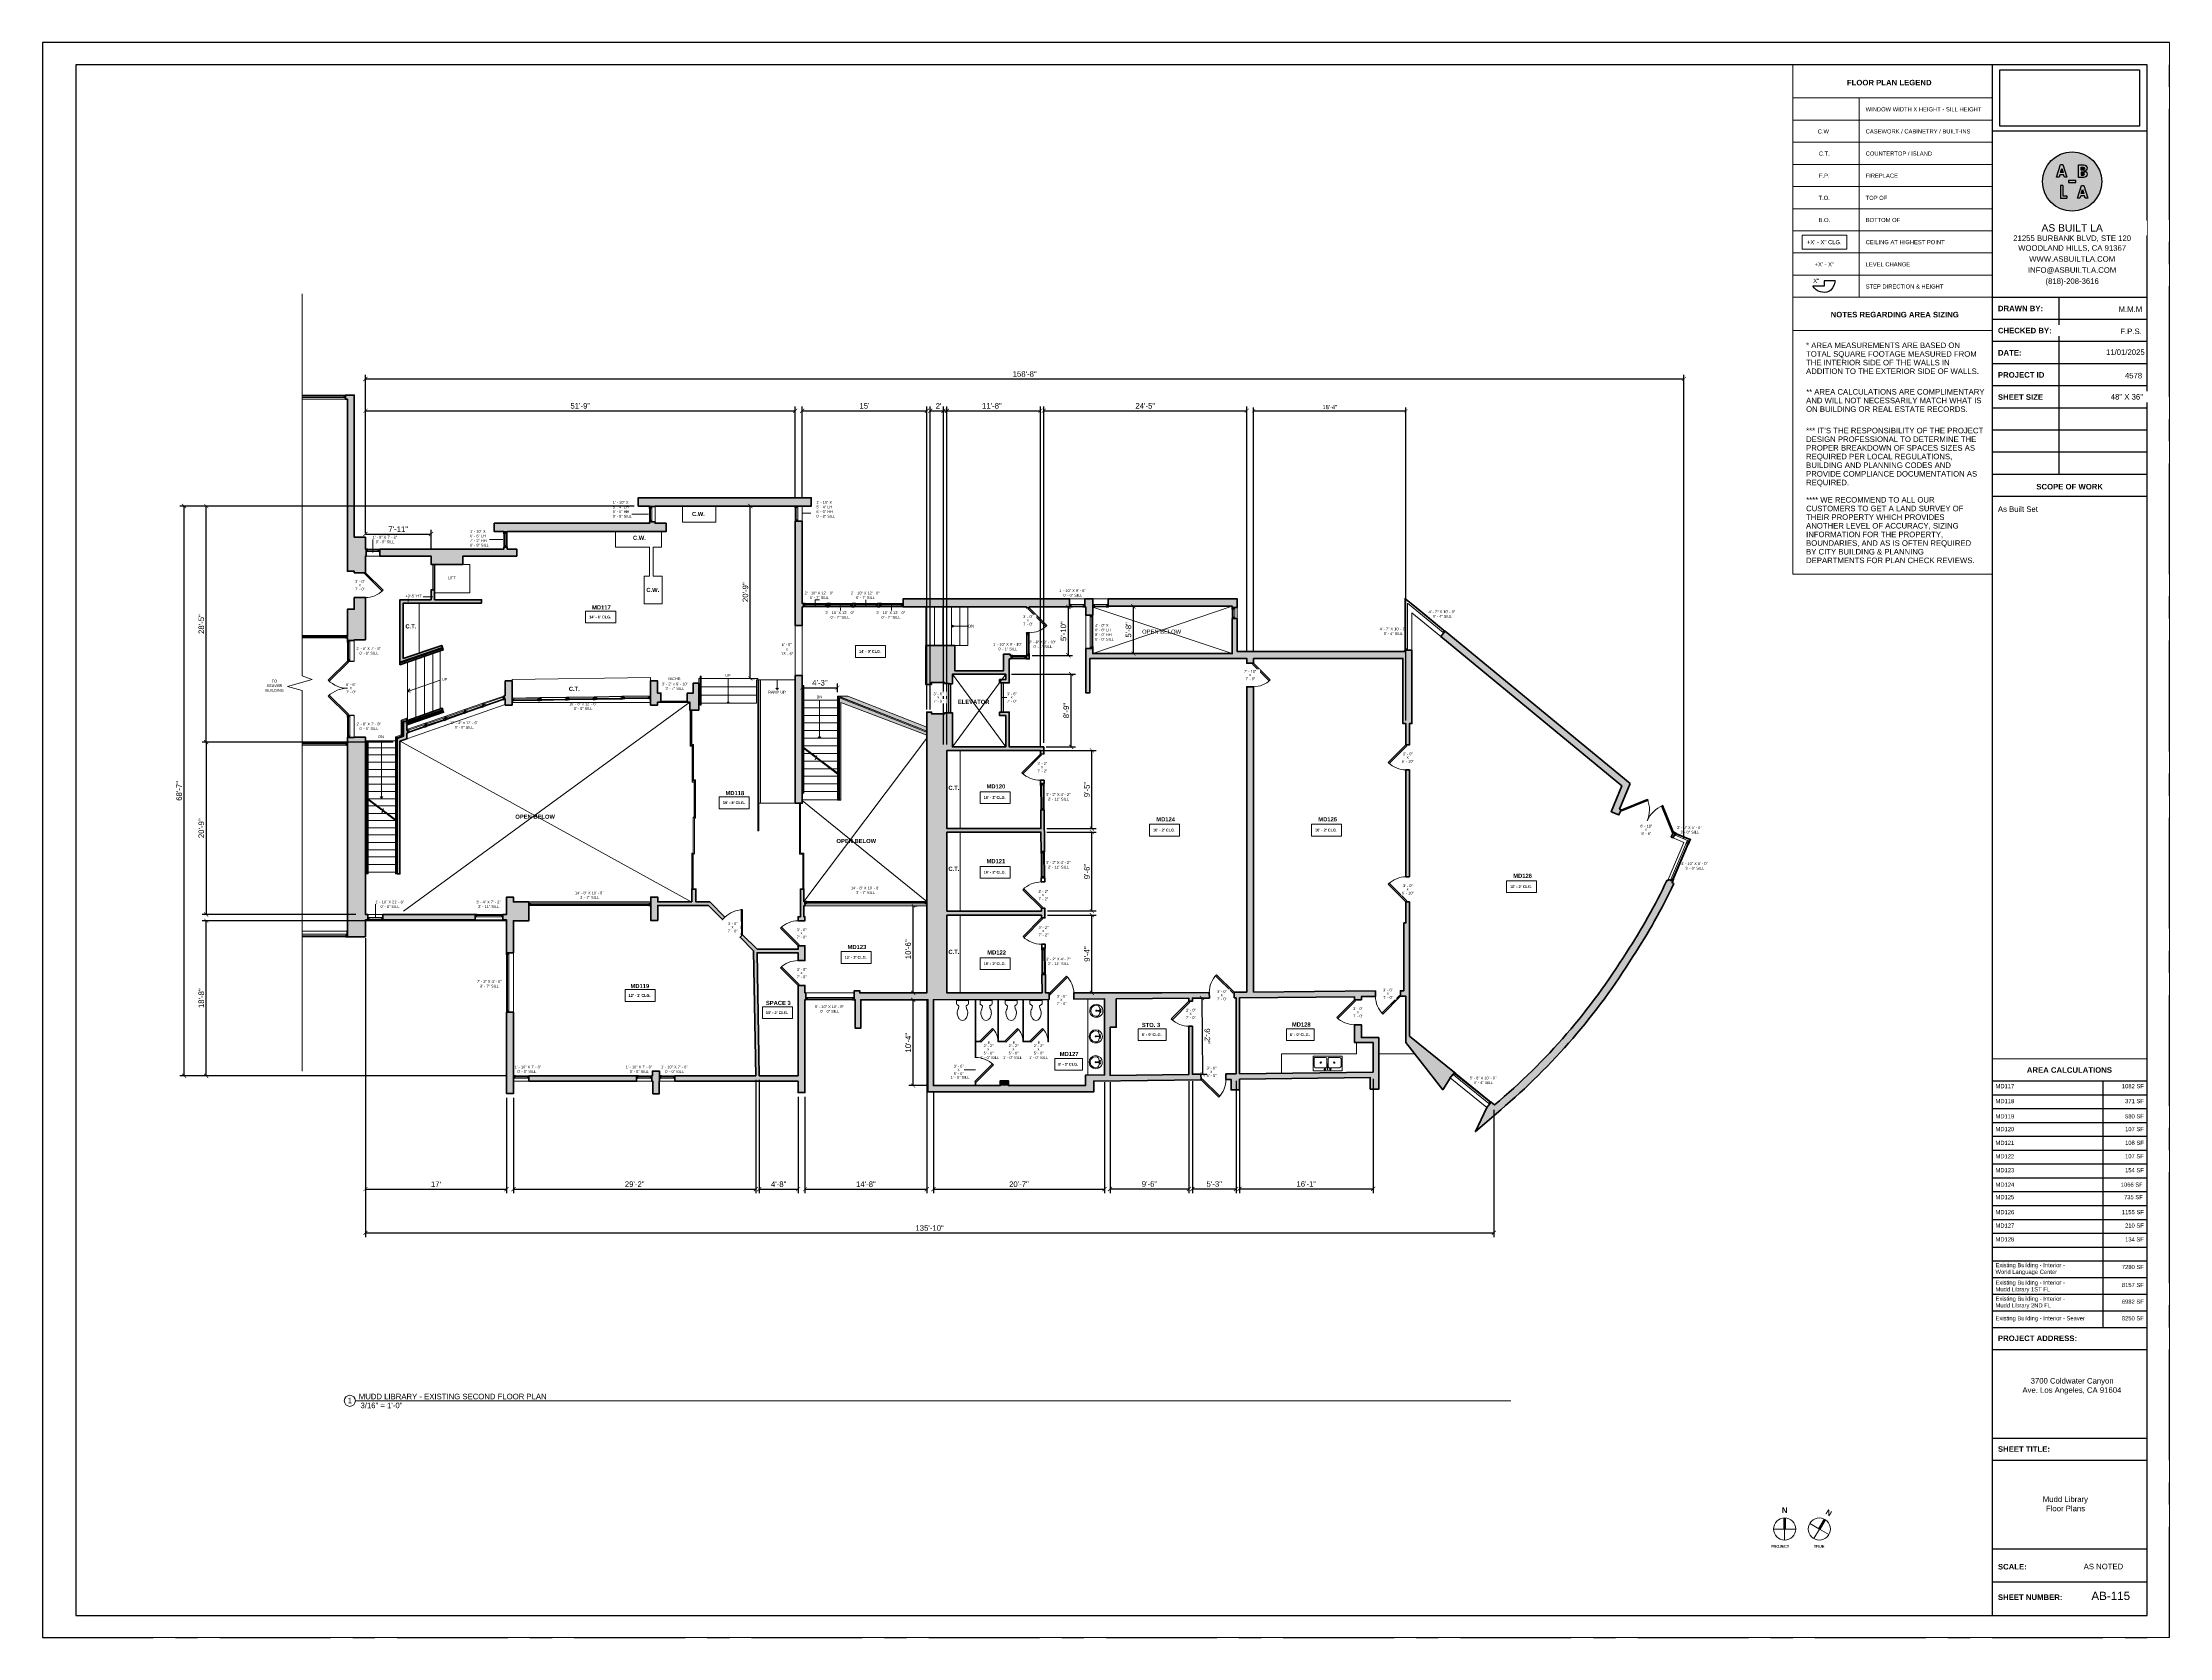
# Paper-space layout '16' of a CAD drawing. Header units: inches. Extents: x 0 to 48, y 0 to 36.
# The model-space entities are those that its viewports show. They can reach past a viewport. Long polylines and large blocks are cut down to what shows.
import ezdxf

# ---------------------------------------------------------------- set-up
doc = ezdxf.new("R2010")
doc.units = ezdxf.units.IN
doc.header["$MEASUREMENT"] = 0
doc.set_wipeout_variables(frame=1)
doc.linetypes.add('CENTERX2', pattern=[4, 2.5, -0.5, 0.5, -0.5])
doc.linetypes.add('HIDDEN2', pattern=[0.1875, 0.125, -0.0625])
for name, color, linetype, lineweight in [('A-ANNO', 2, 'Continuous', 5), ('A-ANNO-DIMS', 1, 'Continuous', 9), ('A-DETAIL-2', 20, 'Continuous', 25), ('A-DETAIL-3', 40, 'Continuous', 15), ('A-DOOR', 1, 'Continuous', 18), ('A-FIXT', 150, 'Continuous', 9), ('A-GLAZ', 2, 'Continuous', 30), ('A-HIDDEN', 2, 'HIDDEN2', 18), ('A-RAILING', 4, 'Continuous', 9), ('A-WALL', 3, 'Continuous', 40), ('A-WINDOWS', 2, 'Continuous', 18)]:
    doc.layers.add(name, color=color, linetype=linetype, lineweight=lineweight)
doc.layers.add('A-HATCH', color=9, linetype='Continuous')
doc.layers.add('A-TB', color=7, linetype='Continuous')
doc.styles.add('Arial', font='arial.ttf')
doc.styles.add('Arial_1', font='arial.ttf', dxfattribs={"height": 0.0625})
doc.styles.add('Arial_2', font='arial.ttf', dxfattribs={"height": 3})
doc.styles.add('Arial_3', font='arial.ttf', dxfattribs={"height": 0.125})
doc.styles.add('Arial_4', font='arial.ttf', dxfattribs={"height": 3})
doc.styles.add('Arial_5', font='arial.ttf', dxfattribs={"height": 0.09375})
doc.styles.add('Arial_B', font='arialbd.ttf', dxfattribs={"height": 4.5})
doc.styles.add('Arial_B_1', font='arialbd.ttf', dxfattribs={"height": 3})
doc.styles.add('Arial_B_2', font='arialbd.ttf', dxfattribs={"height": 0.125})
doc.styles.add('Arial_B_3', font='arialbd.ttf', dxfattribs={"height": 0.0625})
doc.styles.add('JC', font='arial.ttf', dxfattribs={"height": 0.125})
doc.dimstyles.new('JC-DIMS', dxfattribs={"dimtxt": 0.125, "dimasz": 0.09375, "dimexe": 0.09375, "dimexo": 0.09375, "dimgap": 0.046875, "dimtad": 1, "dimdec": 1, "dimzin": 0, "dimdsep": 46, "dimlunit": 4, "dimtxsty": 'JC', "dimblk": 'ARCHTICK', "dimcen": 0.09, "dimclrd": 1, "dimclre": 1, "dimclrt": 256, "dimadec": 0, "dimazin": 0, "dimtfac": 1, "dimtdec": 1, "dimtofl": 0, "dimtmove": 1, "dimatfit": 3, "dimfxl": 1, "dimtolj": 1, "dimtzin": 0, "dimarcsym": 0})
picture_1 = doc.add_image_def('image1.png', size_in_pixel=(151, 61))

# ---------------------------------------------------------------- blocks, each defined once
blk = doc.blocks.new('JC_DOUBLE DOOR - DOUBLE DOOR-1545734-Mudd Library - 2nd FL')
at = {"layer": 'A-DOOR', "lineweight": 30}
for p, q in [((-39, 5), (-11.4, 32.6)), ((-10, 31.2), (-37.6, 3.6)), ((-11.4, 32.6), (-10, 31.2)), ((11.4, 32.6), (10, 31.2)), ((10, 31.2), (37.6, 3.6)), ((39, 5), (11.4, 32.6)), ((-37.6, 3.6), (-39, 5)), ((37.6, 3.6), (39, 5))]:
    blk.add_line(p, q, dxfattribs=at)
at = {"layer": 'A-DOOR', "lineweight": 9}
for centre, start, end in [((-39, 5), 360, 45), ((39, 5), 135, 180)]:
    blk.add_arc(centre, 39, start, end, dxfattribs=at)
blk = doc.blocks.new('JC_FIXED WINDOW - MUNTIN - FIXED WINDOW-1508853-Mudd Library - 2nd FL')
at = {"layer": 'A-GLAZ'}
for p, q in [((-15, 5), (-15, -5)), ((-12.25, 5), (-15, 5)), ((-15, 1.5), (-13.75, 1.5)), ((-14.5, 5), (-14.5, 3.25)), ((-14.5, 3.25), (-13.75, 3.25)), ((-12.25, 3.25), (-13.75, 3.25)), ((-13.75, 3.25), (-13.75, 1.5)), ((-12.25, 5), (-12.25, 3.25)), ((12.25, 5), (15, 5)), ((12.25, 5), (12.25, 3.25)), ((12.25, 3.25), (14.5, 3.25)), ((13.75, 3.25), (13.75, 1.5)), ((13.75, 1.5), (15, 1.5)), ((14.5, 5), (14.5, 3.25)), ((15, 5), (15, -5))]:
    blk.add_line(p, q, dxfattribs=at)
at = {"layer": 'A-GLAZ', "lineweight": 9}
for p, q in [((13.75, 1.5), (-13.75, 1.5)), ((12.25, 5), (-12.25, 5))]:
    blk.add_line(p, q, dxfattribs=at)
at = {"layer": 'A-GLAZ', "lineweight": 40}
blk.add_line((-12.25, 4.125), (12.25, 4.125), dxfattribs=at)
at = {"layer": 'A-WINDOWS'}
for p, q in [((15, 5), (-15, 5)), ((-15, -5), (15, -5))]:
    blk.add_line(p, q, dxfattribs=at)
blk = doc.blocks.new('JC_FIXED WINDOW - MUNTIN - FIXED WINDOW-1508965-Mudd Library - 2nd FL')
at = {"layer": 'A-GLAZ'}
for p, q in [((-16, 5), (-16, -5)), ((-13.25, 5), (-16, 5)), ((-16, 1.5), (-14.75, 1.5)), ((-15.5, 5), (-15.5, 3.25)), ((-15.5, 3.25), (-14.75, 3.25)), ((-13.25, 3.25), (-14.75, 3.25)), ((-14.75, 3.25), (-14.75, 1.5)), ((-13.25, 5), (-13.25, 3.25)), ((13.25, 5), (16, 5)), ((13.25, 5), (13.25, 3.25)), ((13.25, 3.25), (15.5, 3.25)), ((14.75, 3.25), (14.75, 1.5)), ((14.75, 1.5), (16, 1.5)), ((15.5, 5), (15.5, 3.25)), ((16, 5), (16, -5))]:
    blk.add_line(p, q, dxfattribs=at)
at = {"layer": 'A-GLAZ', "lineweight": 9}
for p, q in [((14.75, 1.5), (-14.75, 1.5)), ((13.25, 5), (-13.25, 5))]:
    blk.add_line(p, q, dxfattribs=at)
at = {"layer": 'A-GLAZ', "lineweight": 40}
blk.add_line((-13.25, 4.125), (13.25, 4.125), dxfattribs=at)
at = {"layer": 'A-WINDOWS'}
for p, q in [((16, 5), (-16, 5)), ((-16, -5), (16, -5))]:
    blk.add_line(p, q, dxfattribs=at)
blk = doc.blocks.new('JC_SINGLE DOOR-NO TRIM - SINGLE DOOR-1545694-Mudd Library - 2nd FL')
at = {"layer": 'A-DOOR', "lineweight": 30}
for p, q in [((-8.9, -32), (16.6, -6.6)), ((18, -8), (-7.5, -33.5)), ((16.6, -6.6), (18, -8)), ((-7.5, -33.5), (-8.9, -32))]:
    blk.add_line(p, q, dxfattribs=at)
at = {"layer": 'A-DOOR', "lineweight": 9}
blk.add_arc((18, -8), 36, 180, 225, dxfattribs=at)
blk = doc.blocks.new('JC_FIXED WINDOW - MUNTIN - FIXED WINDOW-1509661-Mudd Library - 2nd FL')
at = {"layer": 'A-GLAZ'}
for p, q in [((-10, 5), (-10, -5)), ((-7.25, 5), (-10, 5)), ((-10, 1.5), (-8.75, 1.5)), ((-9.5, 5), (-9.5, 3.25)), ((-9.5, 3.25), (-8.75, 3.25)), ((-7.25, 3.25), (-8.75, 3.25)), ((-8.75, 3.25), (-8.75, 1.5)), ((-7.25, 5), (-7.25, 3.25)), ((7.25, 5), (10, 5)), ((7.25, 5), (7.25, 3.25)), ((7.25, 3.25), (9.5, 3.25)), ((8.75, 3.25), (8.75, 1.5)), ((8.75, 1.5), (10, 1.5)), ((9.5, 5), (9.5, 3.25)), ((10, 5), (10, -5))]:
    blk.add_line(p, q, dxfattribs=at)
at = {"layer": 'A-GLAZ', "lineweight": 9}
for p, q in [((8.75, 1.5), (-8.75, 1.5)), ((7.25, 5), (-7.25, 5))]:
    blk.add_line(p, q, dxfattribs=at)
at = {"layer": 'A-GLAZ', "lineweight": 40}
blk.add_line((-7.25, 4.125), (7.25, 4.125), dxfattribs=at)
at = {"layer": 'A-WINDOWS'}
for p, q in [((10, 5), (-10, 5)), ((-10, -5), (10, -5))]:
    blk.add_line(p, q, dxfattribs=at)
blk = doc.blocks.new('JC_FIXED WINDOW - MUNTIN - FIXED WINDOW-1509813-Mudd Library - 2nd FL')
at = {"layer": 'A-GLAZ'}
for p, q in [((-11, 2.5), (-11, -2.5)), ((-8.3, 2.5), (-11, 2.5)), ((-10.5, 2.5), (-10.5, 0.7)), ((-10.5, 0.7), (-9.8, 0.7)), ((-8.3, 0.7), (-9.8, 0.7)), ((-9.8, 0.7), (-9.8, -1)), ((-8.3, 2.5), (-8.3, 0.7)), ((8.3, 2.5), (11, 2.5)), ((8.3, 2.5), (8.3, 0.7)), ((8.3, 0.7), (10.5, 0.7)), ((9.8, 0.7), (9.8, -1)), ((10.5, 2.5), (10.5, 0.7)), ((11, 2.5), (11, -2.5)), ((-11, -1), (-9.8, -1)), ((9.8, -1), (11, -1))]:
    blk.add_line(p, q, dxfattribs=at)
at = {"layer": 'A-GLAZ', "lineweight": 9}
for p, q in [((8.3, 2.5), (-8.3, 2.5)), ((9.8, -1), (-9.8, -1))]:
    blk.add_line(p, q, dxfattribs=at)
at = {"layer": 'A-GLAZ', "lineweight": 40}
blk.add_line((-8.3, 1.6), (8.3, 1.6), dxfattribs=at)
at = {"layer": 'A-WINDOWS'}
for p, q in [((11, 2.5), (-11, 2.5)), ((-11, -2.5), (11, -2.5))]:
    blk.add_line(p, q, dxfattribs=at)
blk = doc.blocks.new('JC_FIXED WINDOW - MUNTIN - FIXED WINDOW-1509908-Mudd Library - 2nd FL')
at = {"layer": 'A-GLAZ'}
for p, q in [((-11, 4), (-11, -4)), ((-8.3, 4), (-11, 4)), ((-11, 0.5), (-9.8, 0.5)), ((-10.5, 4), (-10.5, 2.2)), ((-10.5, 2.2), (-9.8, 2.2)), ((-8.3, 2.2), (-9.8, 2.2)), ((-9.8, 2.2), (-9.8, 0.5)), ((-8.3, 4), (-8.3, 2.2)), ((8.3, 4), (11, 4)), ((8.3, 4), (8.3, 2.2)), ((8.3, 2.2), (10.5, 2.2)), ((9.8, 2.2), (9.8, 0.5)), ((9.8, 0.5), (11, 0.5)), ((10.5, 4), (10.5, 2.2)), ((11, 4), (11, -4))]:
    blk.add_line(p, q, dxfattribs=at)
at = {"layer": 'A-GLAZ', "lineweight": 9}
for p, q in [((9.8, 0.5), (-9.8, 0.5)), ((8.3, 4), (-8.3, 4))]:
    blk.add_line(p, q, dxfattribs=at)
at = {"layer": 'A-GLAZ', "lineweight": 40}
blk.add_line((-8.3, 3.1), (8.3, 3.1), dxfattribs=at)
at = {"layer": 'A-WINDOWS'}
for p, q in [((11, 4), (-11, 4)), ((-11, -4), (11, -4))]:
    blk.add_line(p, q, dxfattribs=at)
blk = doc.blocks.new('JC_FIXED WINDOW - MUNTIN - FIXED WINDOW-1509958-Mudd Library - 2nd FL')
at = {"layer": 'A-GLAZ'}
for p, q in [((-11, 5), (-11, -5)), ((-8.3, 5), (-11, 5)), ((-11, 1.5), (-9.8, 1.5)), ((-10.5, 5), (-10.5, 3.2)), ((-10.5, 3.2), (-9.8, 3.2)), ((-8.3, 3.2), (-9.8, 3.2)), ((-9.8, 3.2), (-9.8, 1.5)), ((-8.3, 5), (-8.3, 3.2)), ((8.3, 5), (11, 5)), ((8.3, 5), (8.3, 3.2)), ((8.3, 3.2), (10.5, 3.2)), ((9.8, 3.2), (9.8, 1.5)), ((9.8, 1.5), (11, 1.5)), ((10.5, 5), (10.5, 3.2)), ((11, 5), (11, -5))]:
    blk.add_line(p, q, dxfattribs=at)
at = {"layer": 'A-GLAZ', "lineweight": 9}
for p, q in [((9.8, 1.5), (-9.8, 1.5)), ((8.3, 5), (-8.3, 5))]:
    blk.add_line(p, q, dxfattribs=at)
at = {"layer": 'A-GLAZ', "lineweight": 40}
blk.add_line((-8.3, 4.1), (8.3, 4.1), dxfattribs=at)
at = {"layer": 'A-WINDOWS'}
for p, q in [((11, 5), (-11, 5)), ((-11, -5), (11, -5))]:
    blk.add_line(p, q, dxfattribs=at)
blk = doc.blocks.new('JC_FIXED WINDOW - MUNTIN - FIXED WINDOW-1510400-Mudd Library - 2nd FL')
at = {"layer": 'A-GLAZ', "lineweight": 9}
for p, q in [((36.3, 3), (-23.3, 3)), ((37.8, -0.5), (-23.3, -0.5))]:
    blk.add_line(p, q, dxfattribs=at)
at = {"layer": 'A-GLAZ', "lineweight": 40}
blk.add_line((-23.3, 2.1), (36.3, 2.1), dxfattribs=at)
at = {"layer": 'A-GLAZ'}
for p, q in [((36.3, 3), (39, 3)), ((36.3, 3), (36.3, 1.2)), ((36.3, 1.2), (38.5, 1.2)), ((37.8, 1.2), (37.8, -0.5)), ((38.5, 3), (38.5, 1.2)), ((39, 3), (39, -3)), ((37.8, -0.5), (39, -0.5))]:
    blk.add_line(p, q, dxfattribs=at)
at = {"layer": 'A-WINDOWS'}
for p, q in [((39, 3), (-23.3, 3)), ((-23.3, -3), (39, -3))]:
    blk.add_line(p, q, dxfattribs=at)
blk = doc.blocks.new('JC_FIXED WINDOW - MUNTIN - FIXED WINDOW-1511943-Mudd Library - 2nd FL')
at = {"layer": 'A-GLAZ'}
for p, q in [((-17, 2.5), (-17, -2.5)), ((-14.25, 2.5), (-17, 2.5)), ((-16.5, 2.5), (-16.5, 0.75)), ((-16.5, 0.75), (-15.75, 0.75)), ((-14.25, 0.75), (-15.75, 0.75)), ((-15.75, 0.75), (-15.75, -1)), ((-14.25, 2.5), (-14.25, 0.75)), ((14.25, 2.5), (17, 2.5)), ((14.25, 2.5), (14.25, 0.75)), ((14.25, 0.75), (16.5, 0.75)), ((15.75, 0.75), (15.75, -1)), ((16.5, 2.5), (16.5, 0.75)), ((17, 2.5), (17, -2.5)), ((-17, -1), (-15.75, -1)), ((15.75, -1), (17, -1))]:
    blk.add_line(p, q, dxfattribs=at)
at = {"layer": 'A-GLAZ', "lineweight": 9}
for p, q in [((14.25, 2.5), (-14.25, 2.5)), ((15.75, -1), (-15.75, -1))]:
    blk.add_line(p, q, dxfattribs=at)
at = {"layer": 'A-GLAZ', "lineweight": 40}
blk.add_line((-14.25, 1.625), (14.25, 1.625), dxfattribs=at)
at = {"layer": 'A-WINDOWS'}
for p, q in [((17, 2.5), (-17, 2.5)), ((-17, -2.5), (17, -2.5))]:
    blk.add_line(p, q, dxfattribs=at)
blk = doc.blocks.new('JC_SINGLE DOOR-NO TRIM - SINGLE DOOR-1571799-Mudd Library - 2nd FL')
at = {"layer": 'A-DOOR', "lineweight": 30}
for p, q in [((-21, -0.5), (21, -0.5)), ((21, -2.5), (-21, -2.5))]:
    blk.add_line(p, q, dxfattribs=at)
blk = doc.blocks.new('JC_SINGLE DOOR-NO TRIM - SINGLE DOOR-1483496-Mudd Library - 2nd FL')
at = {"layer": 'A-DOOR', "lineweight": 30}
for p, q in [((-7.5, 28), (-8.9, 26.5)), ((-8.9, 26.5), (16.6, 1.1)), ((18, 2.5), (-7.5, 28)), ((16.6, 1.1), (18, 2.5))]:
    blk.add_line(p, q, dxfattribs=at)
at = {"layer": 'A-DOOR', "lineweight": 9}
blk.add_arc((18, 2.5), 36, 135, 180, dxfattribs=at)
blk = doc.blocks.new('JC_SINGLE DOOR-NO TRIM - SINGLE DOOR-1541224-Mudd Library - 2nd FL')
at = {"layer": 'A-DOOR', "lineweight": 30}
for p, q in [((-7.9, 29.4), (-9.3, 28)), ((-9.3, 28), (17.6, 1.1)), ((19, 2.5), (-7.9, 29.4)), ((17.6, 1.1), (19, 2.5))]:
    blk.add_line(p, q, dxfattribs=at)
at = {"layer": 'A-DOOR', "lineweight": 9}
blk.add_arc((19, 2.5), 38, 135, 180, dxfattribs=at)
blk = doc.blocks.new('JC_SINGLE DOOR-NO TRIM - SINGLE DOOR-1541225-Mudd Library - 2nd FL')
at = {"layer": 'A-DOOR', "lineweight": 30}
for p, q in [((-9.3, -28), (17.6, -1.1)), ((-7.9, -29.4), (-9.3, -28)), ((19, -2.5), (-7.9, -29.4)), ((17.6, -1.1), (19, -2.5))]:
    blk.add_line(p, q, dxfattribs=at)
at = {"layer": 'A-DOOR', "lineweight": 9}
blk.add_arc((19, -2.5), 38, 180, 225, dxfattribs=at)
blk = doc.blocks.new('JC_SINGLE DOOR-NO TRIM - SINGLE DOOR-1570562-Mudd Library - 2nd FL')
at = {"layer": 'A-DOOR', "lineweight": 30}
for p, q in [((-7.5, 29.5), (-8.9, 28)), ((-8.9, 28), (16.6, 2.6)), ((18, 4), (-7.5, 29.5)), ((16.6, 2.6), (18, 4))]:
    blk.add_line(p, q, dxfattribs=at)
at = {"layer": 'A-DOOR', "lineweight": 9}
blk.add_arc((18, 4), 36, 135, 180, dxfattribs=at)
blk = doc.blocks.new('JC_SINGLE DOOR-NO TRIM - SINGLE DOOR-1541214-Mudd Library - 2nd FL')
at = {"layer": 'A-DOOR', "lineweight": 30}
for p, q in [((-8.9, -28), (16.6, -2.6)), ((-7.5, -29.5), (-8.9, -28)), ((18, -4), (-7.5, -29.5)), ((16.6, -2.6), (18, -4))]:
    blk.add_line(p, q, dxfattribs=at)
at = {"layer": 'A-DOOR', "lineweight": 9}
blk.add_arc((18, -4), 36, 180, 225, dxfattribs=at)
blk = doc.blocks.new('JC_SINGLE DOOR-NO TRIM - SINGLE DOOR-1541216-Mudd Library - 2nd FL')
at = {"layer": 'A-DOOR', "lineweight": 30}
for p, q in [((-8.5, -27.6), (15.6, -3.6)), ((-7, -29), (-8.5, -27.6)), ((17, -5), (-7, -29)), ((15.6, -3.6), (17, -5))]:
    blk.add_line(p, q, dxfattribs=at)
at = {"layer": 'A-DOOR', "lineweight": 9}
blk.add_arc((17, -5), 34, 180, 225, dxfattribs=at)
blk = doc.blocks.new('JC_SINGLE DOOR-NO TRIM - SINGLE DOOR-1541223-Mudd Library - 2nd FL')
at = {"layer": 'A-DOOR', "lineweight": 30}
for p, q in [((-8.9, -26), (16.6, -0.6)), ((-7.5, -27.5), (-8.9, -26)), ((18, -2), (-7.5, -27.5)), ((16.6, -0.6), (18, -2))]:
    blk.add_line(p, q, dxfattribs=at)
at = {"layer": 'A-DOOR', "lineweight": 9}
blk.add_arc((18, -2), 36, 180, 225, dxfattribs=at)
blk = doc.blocks.new('JC_FIXED WINDOW - MUNTIN - FIXED WINDOW-1637089-Mudd Library - 2nd FL')
at = {"layer": 'A-GLAZ'}
for p, q in [((-11, 6), (-11, -6)), ((-8.25, 6), (-11, 6)), ((-11, 2.5), (-9.75, 2.5)), ((-10.5, 6), (-10.5, 4.25)), ((-10.5, 4.25), (-9.75, 4.25)), ((-8.25, 4.25), (-9.75, 4.25)), ((-9.75, 4.25), (-9.75, 2.5)), ((-8.25, 6), (-8.25, 4.25)), ((8.25, 6), (11, 6)), ((8.25, 6), (8.25, 4.25)), ((8.25, 4.25), (10.5, 4.25)), ((9.75, 4.25), (9.75, 2.5)), ((9.75, 2.5), (11, 2.5)), ((10.5, 6), (10.5, 4.25)), ((11, 6), (11, -6))]:
    blk.add_line(p, q, dxfattribs=at)
at = {"layer": 'A-GLAZ', "lineweight": 9}
for p, q in [((9.75, 2.5), (-9.75, 2.5)), ((8.25, 6), (-8.25, 6))]:
    blk.add_line(p, q, dxfattribs=at)
at = {"layer": 'A-GLAZ', "lineweight": 40}
blk.add_line((-8.25, 5.125), (8.25, 5.125), dxfattribs=at)
at = {"layer": 'A-WINDOWS'}
for p, q in [((11, 6), (-11, 6)), ((-11, -6), (11, -6))]:
    blk.add_line(p, q, dxfattribs=at)
blk = doc.blocks.new('JC_SINGLE DOOR-NO TRIM - SINGLE DOOR-1541289-Mudd Library - 2nd FL')
at = {"layer": 'A-DOOR', "lineweight": 30}
for p, q in [((-7.5, 30.5), (-8.9, 29)), ((-8.9, 29), (16.6, 3.6)), ((18, 5), (-7.5, 30.5)), ((16.6, 3.6), (18, 5))]:
    blk.add_line(p, q, dxfattribs=at)
at = {"layer": 'A-DOOR', "lineweight": 9}
blk.add_arc((18, 5), 36, 135, 180, dxfattribs=at)
blk = doc.blocks.new('JC_SINGLE DOOR-NO TRIM - SINGLE DOOR-V1-Mudd Library - 2nd FL')
at = {"layer": 'A-DOOR', "lineweight": 30}
for p, q in [((-8.9, -28), (13.8, -5.4)), ((-7.5, -29.5), (-8.9, -28)), ((16.6, -5.4), (-7.5, -29.5)), ((15.2, -4), (16.6, -2.6)), ((16.6, -2.6), (18, -4))]:
    blk.add_line(p, q, dxfattribs=at)
at = {"layer": 'A-DOOR', "lineweight": 9}
blk.add_arc((18, -4), 36, 181.8104, 225, dxfattribs=at)
blk = doc.blocks.new('JC_FIXED WINDOW - MUNTIN - 2_-1536368-Mudd Library - 2nd FL')
at = {"layer": 'A-GLAZ'}
for p, q in [((-16, 2), (-16, -2)), ((-13.3, 2), (-16, 2)), ((-15.5, 2), (-15.5, 0.2)), ((-15.5, 0.2), (-14.8, 0.2)), ((-13.3, 0.2), (-14.8, 0.2)), ((-14.8, 0.2), (-14.8, -1.5)), ((-13.3, 2), (-13.3, 0.2)), ((13.3, 2), (16, 2)), ((13.3, 2), (13.3, 0.2)), ((13.3, 0.2), (15.5, 0.2)), ((14.8, 0.2), (14.8, -1.5)), ((15.5, 2), (15.5, 0.2)), ((16, 2), (16, -2)), ((-16, -1.5), (-14.8, -1.5)), ((14.8, -1.5), (16, -1.5))]:
    blk.add_line(p, q, dxfattribs=at)
at = {"layer": 'A-GLAZ', "lineweight": 9}
for p, q in [((13.3, 2), (-13.3, 2)), ((14.8, -1.5), (-14.8, -1.5))]:
    blk.add_line(p, q, dxfattribs=at)
at = {"layer": 'A-GLAZ', "lineweight": 40}
blk.add_line((-13.3, 1.1), (13.3, 1.1), dxfattribs=at)
at = {"layer": 'A-WINDOWS'}
for p, q in [((16, 2), (-16, 2)), ((-16, -2), (16, -2))]:
    blk.add_line(p, q, dxfattribs=at)
blk = doc.blocks.new('JC_FIXED WINDOW - MUNTIN - 2_-1536494-Mudd Library - 2nd FL')
at = {"layer": 'A-GLAZ'}
for p, q in [((-11, 2.5), (-11, -2.5)), ((-8.3, 2.5), (-11, 2.5)), ((-10.5, 2.5), (-10.5, 0.7)), ((-10.5, 0.7), (-9.8, 0.7)), ((-8.3, 0.7), (-9.8, 0.7)), ((-9.8, 0.7), (-9.8, -1)), ((-8.3, 2.5), (-8.3, 0.7)), ((8.3, 2.5), (11, 2.5)), ((8.3, 2.5), (8.3, 0.7)), ((8.3, 0.7), (10.5, 0.7)), ((9.8, 0.7), (9.8, -1)), ((10.5, 2.5), (10.5, 0.7)), ((11, 2.5), (11, -2.5)), ((-11, -1), (-9.8, -1)), ((9.8, -1), (11, -1))]:
    blk.add_line(p, q, dxfattribs=at)
at = {"layer": 'A-GLAZ', "lineweight": 9}
for p, q in [((8.3, 2.5), (-8.3, 2.5)), ((9.8, -1), (-9.8, -1))]:
    blk.add_line(p, q, dxfattribs=at)
at = {"layer": 'A-GLAZ', "lineweight": 40}
blk.add_line((-8.3, 1.6), (8.3, 1.6), dxfattribs=at)
at = {"layer": 'A-WINDOWS'}
for p, q in [((11, 2.5), (-11, 2.5)), ((-11, -2.5), (11, -2.5))]:
    blk.add_line(p, q, dxfattribs=at)
blk = doc.blocks.new('JC_FIXED WINDOW - MUNTIN - 2_-1536992-Mudd Library - 2nd FL')
at = {"layer": 'A-GLAZ'}
for p, q in [((-19, 2.5), (-19, -2.5)), ((-16.3, 2.5), (-19, 2.5)), ((-18.5, 2.5), (-18.5, 0.7)), ((-18.5, 0.7), (-17.8, 0.7)), ((-16.3, 0.7), (-17.8, 0.7)), ((-17.8, 0.7), (-17.8, -1)), ((-16.3, 2.5), (-16.3, 0.7)), ((16.3, 2.5), (19, 2.5)), ((16.3, 2.5), (16.3, 0.7)), ((16.3, 0.7), (18.5, 0.7)), ((17.8, 0.7), (17.8, -1)), ((18.5, 2.5), (18.5, 0.7)), ((19, 2.5), (19, -2.5)), ((-19, -1), (-17.8, -1)), ((17.8, -1), (19, -1))]:
    blk.add_line(p, q, dxfattribs=at)
at = {"layer": 'A-GLAZ', "lineweight": 9}
for p, q in [((16.3, 2.5), (-16.3, 2.5)), ((17.8, -1), (-17.8, -1))]:
    blk.add_line(p, q, dxfattribs=at)
at = {"layer": 'A-GLAZ', "lineweight": 40}
blk.add_line((-16.3, 1.6), (16.3, 1.6), dxfattribs=at)
at = {"layer": 'A-WINDOWS'}
for p, q in [((19, 2.5), (-19, 2.5)), ((-19, -2.5), (19, -2.5))]:
    blk.add_line(p, q, dxfattribs=at)
blk = doc.blocks.new('JC_FIXED WINDOW - MUNTIN - 2_-1537445-Mudd Library - 2nd FL')
at = {"layer": 'A-GLAZ'}
for p, q in [((-20, -4), (-20, 4)), ((20, -4), (20, 4)), ((-20, -0.5), (-18.75, -0.5)), ((-17.25, -4), (-20, -4)), ((-19.5, -4), (-19.5, -2.25)), ((-19.5, -2.25), (-18.75, -2.25)), ((-18.75, -2.25), (-18.75, -0.5)), ((-17.25, -2.25), (-18.75, -2.25)), ((-17.25, -4), (-17.25, -2.25)), ((17.25, -2.25), (19.5, -2.25)), ((17.25, -4), (17.25, -2.25)), ((17.25, -4), (20, -4)), ((18.75, -0.5), (20, -0.5)), ((18.75, -2.25), (18.75, -0.5)), ((19.5, -4), (19.5, -2.25))]:
    blk.add_line(p, q, dxfattribs=at)
at = {"layer": 'A-GLAZ', "lineweight": 9}
for p, q in [((18.75, -0.5), (-18.75, -0.5)), ((17.25, -4), (-17.25, -4))]:
    blk.add_line(p, q, dxfattribs=at)
at = {"layer": 'A-GLAZ', "lineweight": 40}
blk.add_line((-17.25, -3.125), (17.25, -3.125), dxfattribs=at)
at = {"layer": 'A-WINDOWS'}
for p, q in [((-20, 4), (20, 4)), ((20, -4), (-20, -4))]:
    blk.add_line(p, q, dxfattribs=at)
blk = doc.blocks.new('JC_FIXED WINDOW - MUNTIN - 2_-1537503-Mudd Library - 2nd FL')
at = {"layer": 'A-GLAZ'}
for p, q in [((-43, 5), (-43, -5)), ((-40.25, 5), (-43, 5)), ((-43, 1.5), (-41.75, 1.5)), ((-42.5, 5), (-42.5, 3.25)), ((-42.5, 3.25), (-41.75, 3.25)), ((-40.25, 3.25), (-41.75, 3.25)), ((-41.75, 3.25), (-41.75, 1.5)), ((-40.25, 5), (-40.25, 3.25)), ((40.25, 5), (43, 5)), ((40.25, 5), (40.25, 3.25)), ((40.25, 3.25), (42.5, 3.25)), ((41.75, 3.25), (41.75, 1.5)), ((41.75, 1.5), (43, 1.5)), ((42.5, 5), (42.5, 3.25)), ((43, 5), (43, -5))]:
    blk.add_line(p, q, dxfattribs=at)
at = {"layer": 'A-GLAZ', "lineweight": 9}
for p, q in [((41.75, 1.5), (-41.75, 1.5)), ((40.25, 5), (-40.25, 5))]:
    blk.add_line(p, q, dxfattribs=at)
at = {"layer": 'A-GLAZ', "lineweight": 40}
blk.add_line((-40.25, 4.125), (40.25, 4.125), dxfattribs=at)
at = {"layer": 'A-WINDOWS'}
for p, q in [((43, 5), (-43, 5)), ((-43, -5), (43, -5))]:
    blk.add_line(p, q, dxfattribs=at)
blk = doc.blocks.new('JC_FIXED WINDOW - MUNTIN - 2_-1537609-Mudd Library - 2nd FL')
at = {"layer": 'A-GLAZ'}
for p, q in [((-11, 4), (-11, -4)), ((-8.3, 4), (-11, 4)), ((-11, 0.5), (-9.8, 0.5)), ((-10.5, 4), (-10.5, 2.2)), ((-10.5, 2.2), (-9.8, 2.2)), ((-8.3, 2.2), (-9.8, 2.2)), ((-9.8, 2.2), (-9.8, 0.5)), ((-8.3, 4), (-8.3, 2.2)), ((8.3, 4), (11, 4)), ((8.3, 4), (8.3, 2.2)), ((8.3, 2.2), (10.5, 2.2)), ((9.8, 2.2), (9.8, 0.5)), ((9.8, 0.5), (11, 0.5)), ((10.5, 4), (10.5, 2.2)), ((11, 4), (11, -4))]:
    blk.add_line(p, q, dxfattribs=at)
at = {"layer": 'A-GLAZ', "lineweight": 9}
for p, q in [((9.8, 0.5), (-9.8, 0.5)), ((8.3, 4), (-8.3, 4))]:
    blk.add_line(p, q, dxfattribs=at)
at = {"layer": 'A-GLAZ', "lineweight": 40}
blk.add_line((-8.3, 3.1), (8.3, 3.1), dxfattribs=at)
at = {"layer": 'A-WINDOWS'}
for p, q in [((11, 4), (-11, 4)), ((-11, -4), (11, -4))]:
    blk.add_line(p, q, dxfattribs=at)
blk = doc.blocks.new('JC_FIXED WINDOW - MUNTIN - 2_-1538438-Mudd Library - 2nd FL')
at = {"layer": 'A-GLAZ'}
for p, q in [((-88, -2.5), (-88, 2.5)), ((-88, 1), (-86.75, 1)), ((-86.75, -0.75), (-86.75, 1)), ((86.75, 1), (88, 1)), ((86.75, -0.75), (86.75, 1)), ((88, -2.5), (88, 2.5)), ((-85.25, -2.5), (-88, -2.5)), ((-87.5, -2.5), (-87.5, -0.75)), ((-87.5, -0.75), (-86.75, -0.75)), ((-85.25, -0.75), (-86.75, -0.75)), ((-85.25, -2.5), (-85.25, -0.75)), ((85.25, -0.75), (87.5, -0.75)), ((85.25, -2.5), (85.25, -0.75)), ((85.25, -2.5), (88, -2.5)), ((87.5, -2.5), (87.5, -0.75))]:
    blk.add_line(p, q, dxfattribs=at)
at = {"layer": 'A-GLAZ', "lineweight": 9}
for p, q in [((86.75, 1), (-86.75, 1)), ((85.25, -2.5), (-85.25, -2.5))]:
    blk.add_line(p, q, dxfattribs=at)
at = {"layer": 'A-GLAZ', "lineweight": 40}
blk.add_line((-85.25, -1.625), (85.25, -1.625), dxfattribs=at)
at = {"layer": 'A-WINDOWS'}
for p, q in [((-88, 2.5), (88, 2.5)), ((88, -2.5), (-88, -2.5))]:
    blk.add_line(p, q, dxfattribs=at)
blk = doc.blocks.new('JC_FIXED WINDOW - MUNTIN - 2_-1579008-Mudd Library - 2nd FL')
at = {"layer": 'A-GLAZ'}
for p, q in [((-88, 3), (-88, -3)), ((-85.25, 3), (-88, 3)), ((-87.5, 3), (-87.5, 1.25)), ((-87.5, 1.25), (-86.75, 1.25)), ((-85.25, 1.25), (-86.75, 1.25)), ((-86.75, 1.25), (-86.75, -0.5)), ((-85.25, 3), (-85.25, 1.25)), ((85.25, 3), (88, 3)), ((85.25, 3), (85.25, 1.25)), ((85.25, 1.25), (87.5, 1.25)), ((86.75, 1.25), (86.75, -0.5)), ((87.5, 3), (87.5, 1.25)), ((88, 3), (88, -3)), ((-88, -0.5), (-86.75, -0.5)), ((86.75, -0.5), (88, -0.5))]:
    blk.add_line(p, q, dxfattribs=at)
at = {"layer": 'A-GLAZ', "lineweight": 9}
for p, q in [((85.25, 3), (-85.25, 3)), ((86.75, -0.5), (-86.75, -0.5))]:
    blk.add_line(p, q, dxfattribs=at)
at = {"layer": 'A-GLAZ', "lineweight": 40}
blk.add_line((-85.25, 2.125), (85.25, 2.125), dxfattribs=at)
at = {"layer": 'A-WINDOWS'}
for p, q in [((88, 3), (-88, 3)), ((-88, -3), (88, -3))]:
    blk.add_line(p, q, dxfattribs=at)
blk = doc.blocks.new('JC_SINGLE DOOR-NO TRIM - SINGLE DOOR-1541248-Mudd Library - 2nd FL')
at = {"layer": 'A-DOOR', "lineweight": 30}
for p, q in [((-8.9, -29), (16.6, -3.6)), ((-7.5, -30.5), (-8.9, -29)), ((18, -5), (-7.5, -30.5)), ((16.6, -3.6), (18, -5))]:
    blk.add_line(p, q, dxfattribs=at)
at = {"layer": 'A-DOOR', "lineweight": 9}
blk.add_arc((18, -5), 36, 180, 225, dxfattribs=at)
blk = doc.blocks.new('JC_FIXED WINDOW - MUNTIN - 2_-1538722-Mudd Library - 2nd FL')
at = {"layer": 'A-GLAZ'}
for p, q in [((-35, 5), (-35, -5)), ((-32.3, 5), (-35, 5)), ((-35, 1.5), (-33.8, 1.5)), ((-34.5, 5), (-34.5, 3.2)), ((-34.5, 3.2), (-33.8, 3.2)), ((-32.3, 3.2), (-33.8, 3.2)), ((-33.8, 3.2), (-33.8, 1.5)), ((-32.3, 5), (-32.3, 3.2)), ((32.3, 5), (35, 5)), ((32.3, 5), (32.3, 3.2)), ((32.3, 3.2), (34.5, 3.2)), ((33.8, 3.2), (33.8, 1.5)), ((33.8, 1.5), (35, 1.5)), ((34.5, 5), (34.5, 3.2)), ((35, 5), (35, -5))]:
    blk.add_line(p, q, dxfattribs=at)
at = {"layer": 'A-GLAZ', "lineweight": 9}
for p, q in [((33.8, 1.5), (-33.8, 1.5)), ((32.3, 5), (-32.3, 5))]:
    blk.add_line(p, q, dxfattribs=at)
at = {"layer": 'A-GLAZ', "lineweight": 40}
blk.add_line((-32.3, 4.1), (32.3, 4.1), dxfattribs=at)
at = {"layer": 'A-WINDOWS'}
for p, q in [((35, 5), (-35, 5)), ((-35, -5), (35, -5))]:
    blk.add_line(p, q, dxfattribs=at)
blk = doc.blocks.new('JC_SINGLE DOOR-NO TRIM - SINGLE DOOR-1541219-Mudd Library - 2nd FL')
at = {"layer": 'A-DOOR', "lineweight": 30}
for p, q in [((-7.5, 28), (-8.9, 26.5)), ((-8.9, 26.5), (16.6, 1.1)), ((18, 2.5), (-7.5, 28)), ((16.6, 1.1), (18, 2.5))]:
    blk.add_line(p, q, dxfattribs=at)
at = {"layer": 'A-DOOR', "lineweight": 9}
blk.add_arc((18, 2.5), 36, 135, 180, dxfattribs=at)
blk = doc.blocks.new('JC_SINGLE DOOR-NO TRIM - SINGLE DOOR-1541220-Mudd Library - 2nd FL')
at = {"layer": 'A-DOOR', "lineweight": 30}
for p, q in [((-8.9, -26.5), (16.6, -1.1)), ((-7.5, -28), (-8.9, -26.5)), ((18, -2.5), (-7.5, -28)), ((16.6, -1.1), (18, -2.5))]:
    blk.add_line(p, q, dxfattribs=at)
at = {"layer": 'A-DOOR', "lineweight": 9}
blk.add_arc((18, -2.5), 36, 180, 225, dxfattribs=at)
blk = doc.blocks.new('JC_FIXED WINDOW - MUNTIN - 2_-1539249-Mudd Library - 2nd FL')
at = {"layer": 'A-GLAZ'}
blk.add_line((-24.8, 5), (-27.5, 5), dxfattribs=at)
at = {"layer": 'A-GLAZ', "lineweight": 9}
blk.add_line((19.9, 5), (-24.8, 5), dxfattribs=at)
at = {"layer": 'A-WINDOWS'}
blk.add_line((19.9, 5), (-27.5, 5), dxfattribs=at)
blk = doc.blocks.new('JC_FIXED WINDOW - MUNTIN - 2_-1540089-Mudd Library - 2nd FL')
at = {"layer": 'A-GLAZ'}
for p, q in [((-34, 5), (-34, -5)), ((-31.25, 5), (-34, 5)), ((-34, 1.5), (-32.75, 1.5)), ((-33.5, 5), (-33.5, 3.25)), ((-33.5, 3.25), (-32.75, 3.25)), ((-31.25, 3.25), (-32.75, 3.25)), ((-32.75, 3.25), (-32.75, 1.5)), ((-31.25, 5), (-31.25, 3.25)), ((31.25, 5), (34, 5)), ((31.25, 5), (31.25, 3.25)), ((31.25, 3.25), (33.5, 3.25)), ((32.75, 3.25), (32.75, 1.5)), ((32.75, 1.5), (34, 1.5)), ((33.5, 5), (33.5, 3.25)), ((34, 5), (34, -5))]:
    blk.add_line(p, q, dxfattribs=at)
at = {"layer": 'A-GLAZ', "lineweight": 9}
for p, q in [((32.75, 1.5), (-32.75, 1.5)), ((31.25, 5), (-31.25, 5))]:
    blk.add_line(p, q, dxfattribs=at)
at = {"layer": 'A-GLAZ', "lineweight": 40}
blk.add_line((-31.25, 4.125), (31.25, 4.125), dxfattribs=at)
at = {"layer": 'A-WINDOWS'}
for p, q in [((34, 5), (-34, 5)), ((-34, -5), (34, -5))]:
    blk.add_line(p, q, dxfattribs=at)
blk = doc.blocks.new('JC_FIXED WINDOW - MUNTIN - 2_-1541088-Mudd Library - 2nd FL')
at = {"layer": 'A-GLAZ'}
for p, q in [((-24, 5), (-24, -5)), ((-21.3, 5), (-24, 5)), ((-24, 1.5), (-22.8, 1.5)), ((-23.5, 5), (-23.5, 3.2)), ((-23.5, 3.2), (-22.8, 3.2)), ((-21.3, 3.2), (-22.8, 3.2)), ((-22.8, 3.2), (-22.8, 1.5)), ((-21.3, 5), (-21.3, 3.2)), ((21.3, 5), (24, 5)), ((21.3, 5), (21.3, 3.2)), ((21.3, 3.2), (23.5, 3.2)), ((22.8, 3.2), (22.8, 1.5)), ((22.8, 1.5), (24, 1.5)), ((23.5, 5), (23.5, 3.2)), ((24, 5), (24, -5))]:
    blk.add_line(p, q, dxfattribs=at)
at = {"layer": 'A-GLAZ', "lineweight": 9}
for p, q in [((22.8, 1.5), (-22.8, 1.5)), ((21.3, 5), (-21.3, 5))]:
    blk.add_line(p, q, dxfattribs=at)
at = {"layer": 'A-GLAZ', "lineweight": 40}
blk.add_line((-21.3, 4.1), (21.3, 4.1), dxfattribs=at)
at = {"layer": 'A-WINDOWS'}
for p, q in [((24, 5), (-24, 5)), ((-24, -5), (24, -5))]:
    blk.add_line(p, q, dxfattribs=at)
blk = doc.blocks.new('JC_SINGLE DOOR-NO TRIM - SINGLE DOOR-1541315-Mudd Library - 2nd FL')
at = {"layer": 'A-DOOR', "lineweight": 30}
for p, q in [((-7.5, 29.5), (-8.9, 28)), ((-8.9, 28), (16.6, 2.6)), ((18, 4), (-7.5, 29.5)), ((16.6, 2.6), (18, 4))]:
    blk.add_line(p, q, dxfattribs=at)
at = {"layer": 'A-DOOR', "lineweight": 9}
blk.add_arc((18, 4), 36, 135, 180, dxfattribs=at)
blk = doc.blocks.new('JC_FIXED WINDOW - MUNTIN - 2_-1684876-Mudd Library - 2nd FL')
at = {"layer": 'A-GLAZ'}
for p, q in [((-11, -6), (-11, 6)), ((11, -6), (11, 6)), ((-11, -2.5), (-9.75, -2.5)), ((-8.25, -6), (-11, -6)), ((-10.5, -6), (-10.5, -4.25)), ((-10.5, -4.25), (-9.75, -4.25)), ((-9.75, -4.25), (-9.75, -2.5)), ((-8.25, -4.25), (-9.75, -4.25)), ((-8.25, -6), (-8.25, -4.25)), ((8.25, -4.25), (10.5, -4.25)), ((8.25, -6), (8.25, -4.25)), ((8.25, -6), (11, -6)), ((9.75, -2.5), (11, -2.5)), ((9.75, -4.25), (9.75, -2.5)), ((10.5, -6), (10.5, -4.25))]:
    blk.add_line(p, q, dxfattribs=at)
at = {"layer": 'A-GLAZ', "lineweight": 9}
for p, q in [((9.75, -2.5), (-9.75, -2.5)), ((8.25, -6), (-8.25, -6))]:
    blk.add_line(p, q, dxfattribs=at)
at = {"layer": 'A-GLAZ', "lineweight": 40}
blk.add_line((-8.25, -5.125), (8.25, -5.125), dxfattribs=at)
at = {"layer": 'A-WINDOWS'}
for p, q in [((-11, 6), (11, 6)), ((11, -6), (-11, -6))]:
    blk.add_line(p, q, dxfattribs=at)
blk = doc.blocks.new('Sink Vanity-Round - 19_ x 19_-19254-Mudd Library - 2nd FL')
at = {"layer": 'A-FIXT'}
for p, q in [((3.4, 9.7), (3.4, 5.4)), ((4.2, 9.7), (4.2, 5.4))]:
    blk.add_line(p, q, dxfattribs=at)
for centre, radius, start, end in [((3.8, 3.4), 9.5, 90, 270), ((3.8, 3.4), 7.93, 165.3071, 14.6929), ((0.1, 4.1), 4.12, 120.7927, 162.1904), ((3.8, -9.2), 17.8, 91.2067, 109.2086), ((1.8, 9.7), 0.5, 360, 180), ((1.8, 9.7), 0.5, 180, 360), ((3.8, 3.4), 0.813, 360, 180), ((3.8, 3.4), 0.813, 180, 360), ((3.8, 9.7), 0.375, 360, 180), ((3.8, 5.4), 0.375, 180, 360), ((3.8, 3.4), 9.5, 270, 90), ((3.8, -9.2), 17.8, 70.7914, 88.7933), ((5.8, 9.7), 0.5, 360, 180), ((5.8, 9.7), 0.5, 180, 360), ((7.6, 4.1), 4.12, 17.8096, 59.2073)]:
    blk.add_arc(centre, radius, start, end, dxfattribs=at)
blk = doc.blocks.new('JC_SINGLE DOOR-NO TRIM - SINGLE DOOR-1566359-Mudd Library - 2nd FL')
at = {"layer": 'A-DOOR', "lineweight": 30}
for p, q in [((-6.8, -17.5), (11.6, 0.9)), ((11.6, 0.9), (13, -0.5)), ((-5.4, -18.9), (-6.8, -17.5)), ((13, -0.5), (-5.4, -18.9))]:
    blk.add_line(p, q, dxfattribs=at)
at = {"layer": 'A-DOOR', "lineweight": 9}
blk.add_arc((13, -0.5), 26, 180, 225, dxfattribs=at)
blk = doc.blocks.new('JC_SINGLE DOOR-NO TRIM - SINGLE DOOR-V2-Mudd Library - 2nd FL')
at = {"layer": 'A-DOOR', "lineweight": 30}
for p, q in [((-6.8, -17.5), (11.6, 0.9)), ((11.6, 0.9), (13, -0.5)), ((-5.4, -18.9), (-6.8, -17.5)), ((13, -0.5), (-5.4, -18.9))]:
    blk.add_line(p, q, dxfattribs=at)
at = {"layer": 'A-DOOR', "lineweight": 9}
blk.add_arc((13, -0.5), 26, 186.2716, 225, dxfattribs=at)
blk = doc.blocks.new('JC_SINGLE DOOR-NO TRIM - SINGLE DOOR-1566840-Mudd Library - 2nd FL')
at = {"layer": 'A-DOOR', "lineweight": 30}
for p, q in [((-7.5, 26), (-8.9, 24.5)), ((-8.9, 24.5), (16.6, -0.9)), ((18, 0.5), (-7.5, 26)), ((16.6, -0.9), (18, 0.5))]:
    blk.add_line(p, q, dxfattribs=at)
at = {"layer": 'A-DOOR', "lineweight": 9}
blk.add_arc((18, 0.5), 36, 135, 180, dxfattribs=at)
blk = doc.blocks.new('BEST_Toilet-Floor_Mount-KOHLER-Cimarron-K-5310 - Not A Type-See Type Catalog-832360-Mudd Library - 2nd FL')
at = {"layer": 'A-FIXT'}
for p, q in [((8.8, -1), (-8.8, -1)), ((-8.8, -1), (-8.8, -6)), ((8.8, -6), (8.8, -1))]:
    blk.add_line(p, q, dxfattribs=at)
for centre, radius, start, end in [((-3.2, -1.6), 7.1, 217.5906, 254.5518), ((3.3, -18.8), 10.9, 157.4214, 190.5786), ((6.8, -18.7), 14.4, 188.417, 209.583), ((-3.3, -16.1), 3.75, 141.6816, 157.4214), ((-7.7, -12.7), 1.75, 321.6816, 345.6648), ((-51, -1.6), 46.5, 345.6648, 349.205), ((3.6, -20.6), 10.7, 209.583, 230.417), ((-23.4, -6.9), 18.4, 349.205, 354.9347), ((0.1, -24.8), 5.17, 230.417, 269.359), ((-0.1, -24.8), 5.17, 270.641, 309.583), ((-3.6, -20.6), 10.7, 309.583, 330.417), ((3.2, -1.6), 7.1, 285.4482, 322.4094), ((23.4, -6.9), 18.4, 185.0653, 190.795), ((51, -1.6), 46.5, 190.795, 194.3352), ((-6.8, -18.7), 14.4, 330.417, 351.583), ((7.7, -12.7), 1.75, 194.3352, 218.3184), ((3.3, -16.1), 3.75, 22.5786, 38.3184), ((-3.3, -18.8), 10.9, 349.4214, 22.5786)]:
    blk.add_arc(centre, radius, start, end, dxfattribs=at)
blk = doc.blocks.new('JC_DOUBLE DOOR - DOUBLE DOOR-1571972-Mudd Library - 2nd FL')
at = {"layer": 'A-DOOR', "lineweight": 30}
for p, q in [((-39.6, -2.6), (-41, -4)), ((-41, -4), (-12, -33)), ((-10.6, -31.6), (-39.6, -2.6)), ((10.6, -31.6), (39.6, -2.6)), ((41, -4), (12, -33)), ((39.6, -2.6), (41, -4)), ((-12, -33), (-10.6, -31.6)), ((12, -33), (10.6, -31.6))]:
    blk.add_line(p, q, dxfattribs=at)
at = {"layer": 'A-DOOR', "lineweight": 9}
for centre, start, end in [((-41, -4), 315, 0), ((41, -4), 180, 225)]:
    blk.add_arc(centre, 41, start, end, dxfattribs=at)
blk = doc.blocks.new('Top Rail Type - Top Rail_Internal_-1575144-Mudd Library - 2nd FL')
at = {"layer": 'A-RAILING'}
for p, q in [((434.7, 337.2), (434.7, 119.2)), ((435.6, 337.2), (435.4, 337.2)), ((436.2, 119.2), (436.2, 337.2)), ((435.4, 119.2), (435.6, 119.2))]:
    blk.add_line(p, q, dxfattribs=at)
blk = doc.blocks.new('Top Rail Type - Top Rail_Internal_-V3-Mudd Library - 2nd FL')
at = {"layer": 'A-RAILING'}
for p, q in [((436.2, 337.2), (434.7, 337.2)), ((434.7, 337.2), (434.7, 119.2)), ((436.2, 337.2), (436.2, 119.2)), ((436.2, 119.2), (434.7, 119.2))]:
    blk.add_line(p, q, dxfattribs=at)
blk = doc.blocks.new('Top Rail Type - Top Rail_Internal_-1575481-Mudd Library - 2nd FL')
at = {"layer": 'A-RAILING'}
for p, q in [((494.9, 159.1), (494.9, 85.4)), ((496.4, 86.9), (496.4, 159.1)), ((494.9, 85.4), (499.7, 85.4)), ((501.2, 86.9), (496.4, 86.9)), ((499.7, 85.4), (499.7, 35.3)), ((501.2, 35.3), (501.2, 86.9))]:
    blk.add_line(p, q, dxfattribs=at)
for points in [[(495.6, 86), (495.6, 86), (495.6, 86.1), (495.7, 86.1), (495.7, 86.2), (495.7, 86.2), (495.7, 86.2)], [(500.4, 86), (500.4, 86), (500.4, 86.1), (500.5, 86.1), (500.5, 86.2), (500.5, 86.2), (500.6, 86.2)]]:
    blk.add_open_spline(points, degree=3, knots=[0.46086968, 0.46086968, 0.46086968, 0.46086968, 0.47916667, 0.5, 0.52083333, 0.53913032, 0.53913032, 0.53913032, 0.53913032], dxfattribs=at)
blk = doc.blocks.new('Top Rail Type - Top Rail_Internal_-V4-Mudd Library - 2nd FL')
at = {"layer": 'A-RAILING'}
for p, q in [((494.9, 159.1), (494.9, 85.4)), ((496.4, 159.1), (496.4, 86.9)), ((494.9, 85.4), (499.7, 85.4)), ((496.4, 86.9), (501.2, 86.9)), ((499.7, 85.4), (499.7, 35.3)), ((501.2, 86.9), (501.2, 35.3)), ((501.2, 35.3), (501.2, 35.3))]:
    blk.add_line(p, q, dxfattribs=at)
blk = doc.blocks.new('Railing - Railing-1575581-Mudd Library - 2nd FL')
at = {"layer": 'A-RAILING'}
for p, q in [((341.4, 86.7), (340.1, 86.7)), ((340.1, 86.7), (340.1, 86.2)), ((341.4, 85.7), (342.6, 85.7)), ((342.6, 85.7), (342.6, 86.2))]:
    blk.add_line(p, q, dxfattribs=at)
for points, knots in [([(340.1, 86.7), (340.1, 86.7), (340.1, 86.7), (340.1, 86.7), (340.2, 86.7), (340.2, 86.6), (340.2, 86.6), (340.3, 86.6), (340.3, 86.5), (340.3, 86.5), (340.4, 86.5), (340.4, 86.4), (340.4, 86.4), (340.5, 86.4), (340.5, 86.3), (340.5, 86.3), (340.6, 86.3), (340.6, 86.2), (340.6, 86.2)], [0, 0, 0, 0, 0.0833333, 0.125, 0.1666667, 0.2083333, 0.2291667, 0.25, 0.2916667, 0.3333333, 0.3541667, 0.375, 0.3958333, 0.4166667, 0.4375, 0.4583333, 0.4791667, 0.5, 0.5, 0.5, 0.5]), ([(342.1, 86.2), (342.1, 86.2), (342.1, 86.2), (342.2, 86.2), (342.2, 86.1), (342.2, 86.1), (342.3, 86.1), (342.3, 86), (342.3, 86), (342.4, 86), (342.4, 86), (342.4, 85.9), (342.5, 85.9), (342.5, 85.9), (342.5, 85.8), (342.5, 85.8), (342.6, 85.8), (342.6, 85.7), (342.6, 85.7), (342.6, 85.7)], [0.5, 0.5, 0.5, 0.5, 0.5208333, 0.5416667, 0.5625, 0.5833333, 0.6041667, 0.625, 0.6458333, 0.6666667, 0.6875, 0.7083333, 0.75, 0.7708333, 0.7916667, 0.8333333, 0.875, 0.9166667, 1, 1, 1, 1])]:
    blk.add_open_spline(points, degree=3, knots=knots, dxfattribs=at)
blk = doc.blocks.new('Top Rail Type - Top Rail_Internal_-1576109-Mudd Library - 2nd FL')
at = {"layer": 'A-RAILING'}
for p, q in [((337.6, 293.7), (337.6, 242.5)), ((339.1, 244), (339.1, 293.7)), ((337.6, 242.5), (340.1, 242.5)), ((341.6, 244), (339.1, 244)), ((340.1, 242.5), (340.1, 191.5)), ((341.6, 193), (341.6, 244)), ((340.1, 191.5), (343.1, 191.5)), ((344.6, 193), (341.6, 193)), ((343.1, 191.5), (343.1, 139)), ((344.6, 137.5), (344.6, 193)), ((343.1, 139), (341.4, 139)), ((341.4, 139), (341.4, 86.2)), ((342.9, 137.5), (344.6, 137.5)), ((342.9, 86.2), (342.9, 137.5)), ((339.9, 86.2), (339.9, 35.2)), ((340.7, 86.2), (340.5, 86.2)), ((341.4, 35.2), (341.4, 86.2)), ((342, 86.2), (342.2, 86.2))]:
    blk.add_line(p, q, dxfattribs=at)
for points, knots in [([(338.3, 243.1), (338.3, 243.2), (338.3, 243.2), (338.4, 243.2), (338.4, 243.3), (338.4, 243.3), (338.4, 243.3)], [0.46086968, 0.46086968, 0.46086968, 0.46086968, 0.47916667, 0.5, 0.52083333, 0.53913032, 0.53913032, 0.53913032, 0.53913032]), ([(340.8, 243.1), (340.8, 243.2), (340.8, 243.2), (340.9, 243.2), (340.9, 243.3), (340.9, 243.3), (340.9, 243.3)], [0.46086968, 0.46086968, 0.46086968, 0.46086968, 0.47916667, 0.5, 0.52083333, 0.53913032, 0.53913032, 0.53913032, 0.53913032]), ([(340.8, 192.1), (340.8, 192.2), (340.8, 192.2), (340.9, 192.2), (340.9, 192.3), (340.9, 192.3), (340.9, 192.3)], [0.46086968, 0.46086968, 0.46086968, 0.46086968, 0.47916667, 0.5, 0.52083333, 0.53390471, 0.53390471, 0.53390471, 0.53390471]), ([(343.8, 192.1), (343.8, 192.2), (343.8, 192.2), (343.9, 192.2), (343.9, 192.3), (343.9, 192.3), (343.9, 192.3)], [0.46086968, 0.46086968, 0.46086968, 0.46086968, 0.47916667, 0.5, 0.52083333, 0.53390471, 0.53390471, 0.53390471, 0.53390471]), ([(342, 138.3), (342, 138.3), (342.1, 138.3), (342.1, 138.2), (342.2, 138.2), (342.2, 138.2), (342.2, 138.1)], [0.46086968, 0.46086968, 0.46086968, 0.46086968, 0.47916667, 0.5, 0.52083333, 0.53913032, 0.53913032, 0.53913032, 0.53913032]), ([(343.8, 138.3), (343.8, 138.3), (343.8, 138.3), (343.9, 138.2), (343.9, 138.2), (343.9, 138.2), (343.9, 138.1)], [0.46086968, 0.46086968, 0.46086968, 0.46086968, 0.47916667, 0.5, 0.52083333, 0.53913032, 0.53913032, 0.53913032, 0.53913032])]:
    blk.add_open_spline(points, degree=3, knots=knots, dxfattribs=at)
blk = doc.blocks.new('Top Rail Type - Top Rail_Internal_-V5-Mudd Library - 2nd FL')
at = {"layer": 'A-RAILING'}
for p, q in [((337.6, 293.7), (337.6, 242.5)), ((339.1, 293.7), (339.1, 244)), ((337.6, 242.5), (340.1, 242.5)), ((339.1, 244), (341.6, 244)), ((340.1, 242.5), (340.1, 191.5)), ((341.6, 244), (341.6, 193)), ((340.1, 191.5), (343.1, 191.5)), ((341.6, 193), (344.6, 193)), ((343.1, 191.5), (343.1, 139)), ((344.6, 193), (344.6, 137.5)), ((341.4, 139), (341.4, 86.2)), ((343.1, 139), (341.4, 139)), ((342.9, 137.5), (342.9, 86.2)), ((344.6, 137.5), (342.9, 137.5)), ((341.4, 86.2), (339.9, 86.2)), ((339.9, 86.2), (339.9, 35.2)), ((341.4, 86.2), (341.4, 35.2)), ((342.9, 86.2), (341.4, 86.2))]:
    blk.add_line(p, q, dxfattribs=at)
blk = doc.blocks.new('Top Rail Type - Top Rail_Internal_-1576869-Mudd Library - 2nd FL')
at = {"layer": 'A-RAILING'}
for p, q in [((677.9, 263.6), (550.9, 313.6)), ((550.9, 313.6), (550.9, 163.8)), ((552.4, 311.4), (677.4, 262.2)), ((552.4, 163.8), (552.4, 311.4)), ((677.6, 262.8), (677.7, 263)), ((551.6, 163.8), (551.7, 163.8))]:
    blk.add_line(p, q, dxfattribs=at)
blk.add_open_spline([(551.6, 312.7), (551.6, 312.6), (551.7, 312.5), (551.7, 312.4), (551.7, 312.4)], degree=3, dxfattribs=at)
blk = doc.blocks.new('Top Rail Type - Top Rail_Internal_-V6-Mudd Library - 2nd FL')
at = {"layer": 'A-RAILING'}
for p, q in [((550.9, 313.6), (550.9, 163.8)), ((677.9, 263.6), (550.9, 313.6)), ((552.4, 311.4), (552.4, 163.8)), ((677.4, 262.2), (552.4, 311.4)), ((677.4, 262.2), (677.9, 263.6)), ((552.4, 163.8), (550.9, 163.8))]:
    blk.add_line(p, q, dxfattribs=at)
blk = doc.blocks.new('JC_OPENING DOOR - OPENING DOOR-1582286-Mudd Library - 2nd FL')
at = {"layer": 'A-DOOR', "linetype": 'HIDDEN2'}
for p, q in [((35.7, 5), (-36.3, 5)), ((-36.3, -5), (35.7, -5))]:
    blk.add_line(p, q, dxfattribs=at)
at = {"layer": 'A-DOOR'}
for p, q in [((-36.3, 5), (-36.3, -5)), ((35.7, -5), (35.7, 5))]:
    blk.add_line(p, q, dxfattribs=at)
blk = doc.blocks.new('JC_FIXED WINDOW - MUNTIN - FIXED WINDOW-1582675-Mudd Library - 2nd FL')
at = {"layer": 'A-GLAZ'}
for p, q in [((-20, 2), (-20, -2)), ((-17.25, 2), (-20, 2)), ((-19.5, 2), (-19.5, 0.25)), ((-19.5, 0.25), (-18.75, 0.25)), ((-17.25, 0.25), (-18.75, 0.25)), ((-18.75, 0.25), (-18.75, -1.5)), ((-17.25, 2), (-17.25, 0.25)), ((17.25, 2), (20, 2)), ((17.25, 2), (17.25, 0.25)), ((17.25, 0.25), (19.5, 0.25)), ((18.75, 0.25), (18.75, -1.5)), ((19.5, 2), (19.5, 0.25)), ((20, 2), (20, -2)), ((-20, -1.5), (-18.75, -1.5)), ((18.75, -1.5), (20, -1.5))]:
    blk.add_line(p, q, dxfattribs=at)
at = {"layer": 'A-GLAZ', "lineweight": 9}
for p, q in [((17.25, 2), (-17.25, 2)), ((18.75, -1.5), (-18.75, -1.5))]:
    blk.add_line(p, q, dxfattribs=at)
at = {"layer": 'A-GLAZ', "lineweight": 40}
blk.add_line((-17.25, 1.125), (17.25, 1.125), dxfattribs=at)
at = {"layer": 'A-WINDOWS'}
for p, q in [((20, 2), (-20, 2)), ((-20, -2), (20, -2))]:
    blk.add_line(p, q, dxfattribs=at)
blk = doc.blocks.new('JC_FIXED WINDOW - MUNTIN - FIXED WINDOW-1586324-Mudd Library - 2nd FL')
at = {"layer": 'A-GLAZ'}
for p, q in [((-11, 4), (-11, -4)), ((-8.25, 4), (-11, 4)), ((-11, 0.5), (-9.75, 0.5)), ((-10.5, 4), (-10.5, 2.25)), ((-10.5, 2.25), (-9.75, 2.25)), ((-8.25, 2.25), (-9.75, 2.25)), ((-9.75, 2.25), (-9.75, 0.5)), ((-8.25, 4), (-8.25, 2.25)), ((8.25, 4), (11, 4)), ((8.25, 4), (8.25, 2.25)), ((8.25, 2.25), (10.5, 2.25)), ((9.75, 2.25), (9.75, 0.5)), ((9.75, 0.5), (11, 0.5)), ((10.5, 4), (10.5, 2.25)), ((11, 4), (11, -4))]:
    blk.add_line(p, q, dxfattribs=at)
at = {"layer": 'A-GLAZ', "lineweight": 9}
for p, q in [((9.75, 0.5), (-9.75, 0.5)), ((8.25, 4), (-8.25, 4))]:
    blk.add_line(p, q, dxfattribs=at)
at = {"layer": 'A-GLAZ', "lineweight": 40}
blk.add_line((-8.25, 3.125), (8.25, 3.125), dxfattribs=at)
at = {"layer": 'A-WINDOWS'}
for p, q in [((11, 4), (-11, 4)), ((-11, -4), (11, -4))]:
    blk.add_line(p, q, dxfattribs=at)
blk = doc.blocks.new('JC_FIXED WINDOW - MUNTIN - FIXED WINDOW-1631706-Mudd Library - 2nd FL')
at = {"layer": 'A-GLAZ'}
for p, q in [((-101, 4), (-101, -4)), ((-98.3, 4), (-101, 4)), ((-101, 0.5), (-99.8, 0.5)), ((-100.5, 4), (-100.5, 2.2)), ((-100.5, 2.2), (-99.8, 2.2)), ((-98.3, 2.2), (-99.8, 2.2)), ((-99.8, 2.2), (-99.8, 0.5)), ((-98.3, 4), (-98.3, 2.2))]:
    blk.add_line(p, q, dxfattribs=at)
at = {"layer": 'A-GLAZ', "lineweight": 9}
for p, q in [((-36, 0.5), (-99.8, 0.5)), ((-36, 4), (-98.3, 4))]:
    blk.add_line(p, q, dxfattribs=at)
at = {"layer": 'A-GLAZ', "lineweight": 40}
blk.add_line((-98.3, 3.1), (-36, 3.1), dxfattribs=at)
at = {"layer": 'A-WINDOWS'}
for p, q in [((-36, 4), (-101, 4)), ((-101, -4), (-36, -4))]:
    blk.add_line(p, q, dxfattribs=at)
blk = doc.blocks.new('JC_FIXED WINDOW - MUNTIN - FIXED WINDOW-1638292-Mudd Library - 2nd FL')
at = {"layer": 'A-GLAZ'}
for p, q in [((-16, 2.5), (-16, -2.5)), ((-13.25, 2.5), (-16, 2.5)), ((-15.5, 2.5), (-15.5, 0.75)), ((-15.5, 0.75), (-14.75, 0.75)), ((-13.25, 0.75), (-14.75, 0.75)), ((-14.75, 0.75), (-14.75, -1)), ((-13.25, 2.5), (-13.25, 0.75)), ((13.25, 2.5), (16, 2.5)), ((13.25, 2.5), (13.25, 0.75)), ((13.25, 0.75), (15.5, 0.75)), ((14.75, 0.75), (14.75, -1)), ((15.5, 2.5), (15.5, 0.75)), ((16, 2.5), (16, -2.5)), ((-16, -1), (-14.75, -1)), ((14.75, -1), (16, -1))]:
    blk.add_line(p, q, dxfattribs=at)
at = {"layer": 'A-GLAZ', "lineweight": 9}
for p, q in [((13.25, 2.5), (-13.25, 2.5)), ((14.75, -1), (-14.75, -1))]:
    blk.add_line(p, q, dxfattribs=at)
at = {"layer": 'A-GLAZ', "lineweight": 40}
blk.add_line((-13.25, 1.625), (13.25, 1.625), dxfattribs=at)
at = {"layer": 'A-WINDOWS'}
for p, q in [((16, 2.5), (-16, 2.5)), ((-16, -2.5), (16, -2.5))]:
    blk.add_line(p, q, dxfattribs=at)
blk = doc.blocks.new('JC_FIXED WINDOW - MUNTIN - FIXED WINDOW-1637382-Mudd Library - 2nd FL')
at = {"layer": 'A-GLAZ'}
for p, q in [((-14, 2.5), (-14, -2.5)), ((-11.25, 2.5), (-14, 2.5)), ((-13.5, 2.5), (-13.5, 0.75)), ((-13.5, 0.75), (-12.75, 0.75)), ((-11.25, 0.75), (-12.75, 0.75)), ((-12.75, 0.75), (-12.75, -1)), ((-11.25, 2.5), (-11.25, 0.75)), ((11.25, 2.5), (14, 2.5)), ((11.25, 2.5), (11.25, 0.75)), ((11.25, 0.75), (13.5, 0.75)), ((12.75, 0.75), (12.75, -1)), ((13.5, 2.5), (13.5, 0.75)), ((14, 2.5), (14, -2.5)), ((-14, -1), (-12.75, -1)), ((12.75, -1), (14, -1))]:
    blk.add_line(p, q, dxfattribs=at)
at = {"layer": 'A-GLAZ', "lineweight": 9}
for p, q in [((11.25, 2.5), (-11.25, 2.5)), ((12.75, -1), (-12.75, -1))]:
    blk.add_line(p, q, dxfattribs=at)
at = {"layer": 'A-GLAZ', "lineweight": 40}
blk.add_line((-11.25, 1.625), (11.25, 1.625), dxfattribs=at)
at = {"layer": 'A-WINDOWS'}
for p, q in [((14, 2.5), (-14, 2.5)), ((-14, -2.5), (14, -2.5))]:
    blk.add_line(p, q, dxfattribs=at)
blk = doc.blocks.new('JC_FIXED WINDOW - MUNTIN - FIXED WINDOW-1637333-Mudd Library - 2nd FL')
at = {"layer": 'A-GLAZ'}
for p, q in [((-15, 2.5), (-15, -2.5)), ((-12.25, 2.5), (-15, 2.5)), ((-14.5, 2.5), (-14.5, 0.75)), ((-14.5, 0.75), (-13.75, 0.75)), ((-12.25, 0.75), (-13.75, 0.75)), ((-13.75, 0.75), (-13.75, -1)), ((-12.25, 2.5), (-12.25, 0.75)), ((12.25, 2.5), (15, 2.5)), ((12.25, 2.5), (12.25, 0.75)), ((12.25, 0.75), (14.5, 0.75)), ((13.75, 0.75), (13.75, -1)), ((14.5, 2.5), (14.5, 0.75)), ((15, 2.5), (15, -2.5)), ((-15, -1), (-13.75, -1)), ((13.75, -1), (15, -1))]:
    blk.add_line(p, q, dxfattribs=at)
at = {"layer": 'A-GLAZ', "lineweight": 9}
for p, q in [((12.25, 2.5), (-12.25, 2.5)), ((13.75, -1), (-13.75, -1))]:
    blk.add_line(p, q, dxfattribs=at)
at = {"layer": 'A-GLAZ', "lineweight": 40}
blk.add_line((-12.25, 1.625), (12.25, 1.625), dxfattribs=at)
at = {"layer": 'A-WINDOWS'}
for p, q in [((15, 2.5), (-15, 2.5)), ((-15, -2.5), (15, -2.5))]:
    blk.add_line(p, q, dxfattribs=at)
blk = doc.blocks.new('Top Rail Type - Top Rail_Internal_-1639652-Mudd Library - 2nd FL')
at = {"layer": 'A-RAILING'}
for p, q in [((351.4, 342.7), (351.4, 300.7)), ((352.3, 342.7), (352.1, 342.7)), ((352.9, 300.7), (352.9, 342.7)), ((352.1, 300.7), (352.3, 300.7))]:
    blk.add_line(p, q, dxfattribs=at)
blk = doc.blocks.new('Top Rail Type - Top Rail_Internal_-V7-Mudd Library - 2nd FL')
at = {"layer": 'A-RAILING'}
for p, q in [((352.9, 342.7), (351.4, 342.7)), ((351.4, 342.7), (351.4, 300.7)), ((352.9, 342.7), (352.9, 300.7)), ((352.9, 300.7), (351.4, 300.7))]:
    blk.add_line(p, q, dxfattribs=at)
blk = doc.blocks.new('Top Rail Type - Top Rail_Internal_-1640337-Mudd Library - 2nd FL')
at = {"layer": 'A-RAILING'}
for p, q in [((499.4, 329.5), (499.4, 173.5)), ((500.2, 329.5), (500.1, 329.5)), ((500.9, 173.5), (500.9, 329.5)), ((500.1, 173.5), (500.2, 173.5))]:
    blk.add_line(p, q, dxfattribs=at)
blk = doc.blocks.new('Top Rail Type - Top Rail_Internal_-V8-Mudd Library - 2nd FL')
at = {"layer": 'A-RAILING'}
for p, q in [((500.1, 329.5), (499.4, 329.5)), ((499.4, 329.5), (499.4, 173.5)), ((500.9, 329.5), (500.2, 329.5)), ((500.9, 329.5), (500.9, 173.5)), ((500.1, 173.5), (499.4, 173.5)), ((500.9, 173.5), (500.2, 173.5))]:
    blk.add_line(p, q, dxfattribs=at)
blk = doc.blocks.new('Top Rail Type - Top Rail_Internal_-1644404-Mudd Library - 2nd FL')
at = {"layer": 'A-RAILING'}
for p, q in [((-21.1, 384.7), (-82.7, 363.7)), ((-82.2, 362.2), (-20.6, 383.3)), ((-82.5, 363), (-82.5, 363))]:
    blk.add_line(p, q, dxfattribs=at)
blk = doc.blocks.new('Top Rail Type - Top Rail_Internal_-V9-Mudd Library - 2nd FL')
at = {"layer": 'A-RAILING'}
for p, q in [((-21.1, 384.7), (-82.7, 363.7)), ((-20.6, 383.3), (-82.2, 362.2)), ((-20.6, 383.3), (-21.1, 384.7)), ((-82.2, 362.2), (-82.7, 363.7))]:
    blk.add_line(p, q, dxfattribs=at)
blk = doc.blocks.new('Top Rail Type - Top Rail_Internal_-1644837-Mudd Library - 2nd FL')
at = {"layer": 'A-RAILING'}
for p, q in [((-71.5, 282.5), (-80.4, 279.4)), ((-80.4, 279.4), (-80.4, 258.2)), ((-78.9, 278.3), (-73, 280.4)), ((-78.9, 257.2), (-78.9, 278.3)), ((-73, 280.4), (-73, 278.3)), ((-72.3, 274.6), (-20, 292.8)), ((-20.5, 294.2), (-71.5, 276.5)), ((-71.5, 276.5), (-71.5, 282.5)), ((-80.4, 258.2), (-88.9, 255.3)), ((-88.9, 255.3), (-88.9, 57.1)), ((-87.4, 254.2), (-78.9, 257.2)), ((-87.4, 57.1), (-87.4, 254.2)), ((-88.2, 57.1), (-88, 57.1))]:
    blk.add_line(p, q, dxfattribs=at)
for points, knots in [([(-79.8, 278.9), (-79.8, 278.9), (-79.7, 278.9), (-79.6, 278.8), (-79.6, 278.8), (-79.6, 278.8)], [0.46086968, 0.46086968, 0.46086968, 0.46086968, 0.5, 0.52083333, 0.53913032, 0.53913032, 0.53913032, 0.53913032]), ([(-72.2, 281.6), (-72.2, 281.5), (-72.2, 281.5), (-72.3, 281.4), (-72.3, 281.4), (-72.4, 281.3), (-72.4, 281.3)], [0.46086968, 0.46086968, 0.46086968, 0.46086968, 0.47916667, 0.5, 0.52083333, 0.53913032, 0.53913032, 0.53913032, 0.53913032]), ([(-88.2, 254.8), (-88.2, 254.8), (-88.2, 254.8), (-88.1, 254.7), (-88.1, 254.7), (-88, 254.7)], [0.46086968, 0.46086968, 0.46086968, 0.46086968, 0.5, 0.52083333, 0.53913032, 0.53913032, 0.53913032, 0.53913032]), ([(-79.8, 257.8), (-79.8, 257.7), (-79.7, 257.7), (-79.6, 257.7), (-79.6, 257.6), (-79.6, 257.6)], [0.46086968, 0.46086968, 0.46086968, 0.46086968, 0.5, 0.52083333, 0.53913032, 0.53913032, 0.53913032, 0.53913032])]:
    blk.add_open_spline(points, degree=3, knots=knots, dxfattribs=at)
blk = doc.blocks.new('Top Rail Type - Top Rail_Internal_-V10-Mudd Library - 2nd FL')
at = {"layer": 'A-RAILING'}
for p, q in [((-71.5, 282.5), (-80.4, 279.4)), ((-80.4, 279.4), (-80.4, 258.2)), ((-73, 280.4), (-78.9, 278.3)), ((-78.9, 278.3), (-78.9, 257.2)), ((-73, 278.3), (-73, 280.4)), ((-20, 292.8), (-72.3, 274.6)), ((-20.5, 294.2), (-71.5, 276.5)), ((-71.5, 276.5), (-71.5, 282.5)), ((-20, 292.8), (-20.5, 294.2)), ((-80.4, 258.2), (-88.9, 255.3)), ((-88.9, 255.3), (-88.9, 57.1)), ((-78.9, 257.2), (-87.4, 254.2)), ((-87.4, 254.2), (-87.4, 57.1)), ((-87.4, 57.1), (-88.9, 57.1))]:
    blk.add_line(p, q, dxfattribs=at)
blk = doc.blocks.new('Top Rail Type - Top Rail_Internal_-1645001-Mudd Library - 2nd FL')
at = {"layer": 'A-RAILING'}
for p, q in [((-130.1, 249.3), (-130.1, 57.1)), ((-129.3, 249.3), (-129.4, 249.3)), ((-128.6, 57.1), (-128.6, 249.3)), ((-129.4, 57.1), (-129.3, 57.1))]:
    blk.add_line(p, q, dxfattribs=at)
blk = doc.blocks.new('Top Rail Type - Top Rail_Internal_-V11-Mudd Library - 2nd FL')
at = {"layer": 'A-RAILING'}
for p, q in [((-128.6, 249.3), (-130.1, 249.3)), ((-130.1, 249.3), (-130.1, 57.1)), ((-128.6, 249.3), (-128.6, 57.1)), ((-128.6, 57.1), (-130.1, 57.1))]:
    blk.add_line(p, q, dxfattribs=at)
blk = doc.blocks.new('JC_SINGLE DOOR-NO TRIM - SINGLE DOOR-1645188-Mudd Library - 2nd FL')
at = {"layer": 'A-DOOR', "lineweight": 30}
for p, q in [((-18.5, -0.5), (18.5, -0.5)), ((18.5, -2.5), (-18.5, -2.5))]:
    blk.add_line(p, q, dxfattribs=at)
blk = doc.blocks.new('JC_DOUBLE SINK - DOUBLE SINK-1366867-Mudd Library - 2nd FL')
at = {"layer": 'A-FIXT'}
for p, q in [((21.6, 10.6), (-20.4, 10.6)), ((-20.4, 10.6), (-20.4, -10.4)), ((-18.9, 4.1), (-18.9, -6.9)), ((-2.1, 6.1), (-16.9, 6.1)), ((-0.1, 4.1), (-0.1, -6.9)), ((0.1, 8.3), (0.1, 0.6)), ((1.1, 8.3), (1.1, 0.6)), ((1.4, 4.1), (1.4, -6.9)), ((18.1, 6.1), (3.4, 6.1)), ((20.1, -6.9), (20.1, 4.1)), ((21.6, -10.4), (21.6, 10.6)), ((-20.4, -10.4), (21.6, -10.4)), ((-16.9, -8.9), (-2.1, -8.9)), ((3.4, -8.9), (18.1, -8.9))]:
    blk.add_line(p, q, dxfattribs=at)
for centre, radius, start, end in [((-16.9, 4.1), 2, 90, 180), ((-3.4, 8.3), 1, 360, 180), ((-3.4, 8.3), 1, 180, 360), ((-2.1, 4.1), 2, 360, 90), ((0.6, 8.3), 0.5, 360, 180), ((0.6, 0.6), 0.5, 180, 360), ((3.4, 4.1), 2, 90, 180), ((4.6, 8.3), 1, 360, 180), ((4.6, 8.3), 1, 180, 0), ((18.1, 4.1), 2, 0, 90), ((-16.9, -6.9), 2, 180, 270), ((-9.1, -1.4), 1, 0, 180), ((-9.1, -1.4), 1, 180, 360), ((-2.1, -6.9), 2, 270, 0), ((3.4, -6.9), 2, 180, 270), ((10.4, -1.4), 1, 0, 180), ((10.4, -1.4), 1, 180, 360), ((18.1, -6.9), 2, 270, 0)]:
    blk.add_arc(centre, radius, start, end, dxfattribs=at)
blk = doc.blocks.new('_ArchTick')
at = {"color": 0, "linetype": 'ByBlock', "const_width": 0.15}
blk.add_lwpolyline([(-0.5, -0.5), (0.5, 0.5)], dxfattribs=at)
blk = doc.blocks.new('*D2648')
at = {"layer": 'A-WINDOWS', "color": 1, "lineweight": -2, "transparency": 16777216}
for p, q in [((66971.1, 4352.5), (66971.1, 4705.2)), ((66971.1, 4700.7), (67191.1, 4700.7)), ((67191.1, 4253.4), (67191.1, 4705.2))]:
    blk.add_line(p, q, dxfattribs=at)
at = {"layer": 'Defpoints', "color": 0, "transparency": 16777216}
for p in [(67191.1, 4700.7), (66971.1, 4348), (67191.1, 4248.9)]:
    blk.add_point(p, dxfattribs=at)
at = {"layer": 'A-WINDOWS', "color": 1, "lineweight": -2, "transparency": 16777216, "xscale": 4.5, "yscale": 4.5, "zscale": 4.5, "rotation": 180}
blk.add_blockref('_ArchTick', (66971.1, 4700.7), dxfattribs=at)
at = {"layer": 'A-WINDOWS', "color": 1, "lineweight": -2, "transparency": 16777216, "xscale": 4.5, "yscale": 4.5, "zscale": 4.5}
blk.add_blockref('_ArchTick', (67191.1, 4700.7), dxfattribs=at)
at = {"layer": 'A-WINDOWS', "transparency": 16777216, "insert": (67081.1, 4706), "char_height": 6, "width": 0.487, "attachment_point": 5, "style": 'JC'}
blk.add_mtext('\\A1;18\'-4"', dxfattribs=at)
blk = doc.blocks.new('*D2649')
at = {"layer": 'A-ANNO-DIMS', "color": 1, "lineweight": -2, "transparency": 16777216}
for p, q in [((66668, 4221.1), (66668, 4706.7)), ((66668, 4700.7), (66961.1, 4700.7)), ((66961.1, 4354), (66961.1, 4706.7))]:
    blk.add_line(p, q, dxfattribs=at)
at = {"layer": 'Defpoints', "color": 0, "transparency": 16777216}
for p in [(66961.1, 4700.7), (66961.1, 4348), (66668, 4215.1)]:
    blk.add_point(p, dxfattribs=at)
at = {"layer": 'A-ANNO-DIMS', "color": 1, "lineweight": -2, "transparency": 16777216, "xscale": 6, "yscale": 6, "zscale": 6, "rotation": 180}
blk.add_blockref('_ArchTick', (66668, 4700.7), dxfattribs=at)
at = {"layer": 'A-ANNO-DIMS', "color": 1, "lineweight": -2, "transparency": 16777216, "xscale": 6, "yscale": 6, "zscale": 6}
blk.add_blockref('_ArchTick', (66961.1, 4700.7), dxfattribs=at)
at = {"layer": 'A-ANNO-DIMS', "color": 2, "transparency": 16777216, "insert": (66814.6, 4707.8), "char_height": 8, "attachment_point": 5, "style": 'JC'}
blk.add_mtext('\\A1;24\'-5"', dxfattribs=at)
blk = doc.blocks.new('*D2650')
at = {"layer": 'A-ANNO-DIMS', "color": 1, "lineweight": -2, "transparency": 16777216}
for p, q in [((66319.1, 4575.1), (66319.1, 4706.7)), ((66319.1, 4700.7), (66499.1, 4700.7)), ((66499.1, 4269), (66499.1, 4706.7))]:
    blk.add_line(p, q, dxfattribs=at)
at = {"layer": 'Defpoints', "color": 0, "transparency": 16777216}
for p in [(66499.1, 4700.7), (66319.1, 4569.1), (66499.1, 4263)]:
    blk.add_point(p, dxfattribs=at)
at = {"layer": 'A-ANNO-DIMS', "color": 1, "lineweight": -2, "transparency": 16777216, "xscale": 6, "yscale": 6, "zscale": 6, "rotation": 180}
blk.add_blockref('_ArchTick', (66319.1, 4700.7), dxfattribs=at)
at = {"layer": 'A-ANNO-DIMS', "color": 1, "lineweight": -2, "transparency": 16777216, "xscale": 6, "yscale": 6, "zscale": 6}
blk.add_blockref('_ArchTick', (66499.1, 4700.7), dxfattribs=at)
at = {"layer": 'A-ANNO-DIMS', "color": 2, "transparency": 16777216, "insert": (66409.1, 4707.8), "char_height": 8, "attachment_point": 5, "style": 'JC'}
blk.add_mtext("\\A1;15'", dxfattribs=at)
blk = doc.blocks.new('*D2651')
at = {"layer": 'A-ANNO-DIMS', "color": 1, "lineweight": -2, "transparency": 16777216}
for p, q in [((65688.2, 4524), (65688.2, 4706.7)), ((65688.2, 4700.7), (66309.1, 4700.7)), ((66309.1, 4575.1), (66309.1, 4706.7))]:
    blk.add_line(p, q, dxfattribs=at)
at = {"layer": 'Defpoints', "color": 0, "transparency": 16777216}
for p in [(66309.1, 4700.7), (66309.1, 4569.1), (65688.2, 4518)]:
    blk.add_point(p, dxfattribs=at)
at = {"layer": 'A-ANNO-DIMS', "color": 1, "lineweight": -2, "transparency": 16777216, "xscale": 6, "yscale": 6, "zscale": 6, "rotation": 180}
blk.add_blockref('_ArchTick', (65688.2, 4700.7), dxfattribs=at)
at = {"layer": 'A-ANNO-DIMS', "color": 1, "lineweight": -2, "transparency": 16777216, "xscale": 6, "yscale": 6, "zscale": 6}
blk.add_blockref('_ArchTick', (66309.1, 4700.7), dxfattribs=at)
at = {"layer": 'A-ANNO-DIMS', "color": 2, "transparency": 16777216, "insert": (65998.6, 4707.8), "char_height": 8, "attachment_point": 5, "style": 'JC'}
blk.add_mtext('\\A1;51\'-9"', dxfattribs=at)
blk = doc.blocks.new('*D2652')
at = {"layer": 'A-ANNO-DIMS', "color": 1, "lineweight": -2, "transparency": 16777216}
for p, q in [((66523.1, 4218.6), (66523.1, 4706.7)), ((66523.1, 4700.7), (66663.1, 4700.7)), ((66663.1, 4216.1), (66663.1, 4706.7))]:
    blk.add_line(p, q, dxfattribs=at)
at = {"layer": 'Defpoints', "color": 0, "transparency": 16777216}
for p in [(66663.1, 4700.7), (66523.1, 4212.6), (66663.1, 4210.1)]:
    blk.add_point(p, dxfattribs=at)
at = {"layer": 'A-ANNO-DIMS', "color": 1, "lineweight": -2, "transparency": 16777216, "xscale": 6, "yscale": 6, "zscale": 6, "rotation": 180}
blk.add_blockref('_ArchTick', (66523.1, 4700.7), dxfattribs=at)
at = {"layer": 'A-ANNO-DIMS', "color": 1, "lineweight": -2, "transparency": 16777216, "xscale": 6, "yscale": 6, "zscale": 6}
blk.add_blockref('_ArchTick', (66663.1, 4700.7), dxfattribs=at)
at = {"layer": 'A-ANNO-DIMS', "color": 2, "transparency": 16777216, "insert": (66593.1, 4707.8), "char_height": 8, "attachment_point": 5, "style": 'JC'}
blk.add_mtext('\\A1;11\'-8"', dxfattribs=at)
blk = doc.blocks.new('*D2653')
at = {"layer": 'A-ANNO-DIMS', "color": 1, "lineweight": -2, "transparency": 16777216}
for p, q in [((66504.1, 4269), (66504.1, 4706.7)), ((66504.1, 4700.7), (66528.1, 4700.7)), ((66528.1, 4218.6), (66528.1, 4706.7))]:
    blk.add_line(p, q, dxfattribs=at)
at = {"layer": 'Defpoints', "color": 0, "transparency": 16777216}
for p in [(66528.1, 4700.7), (66504.1, 4263), (66528.1, 4212.6)]:
    blk.add_point(p, dxfattribs=at)
at = {"layer": 'A-ANNO-DIMS', "color": 1, "lineweight": -2, "transparency": 16777216, "xscale": 6, "yscale": 6, "zscale": 6, "rotation": 180}
blk.add_blockref('_ArchTick', (66504.1, 4700.7), dxfattribs=at)
at = {"layer": 'A-ANNO-DIMS', "color": 1, "lineweight": -2, "transparency": 16777216, "xscale": 6, "yscale": 6, "zscale": 6}
blk.add_blockref('_ArchTick', (66528.1, 4700.7), dxfattribs=at)
at = {"layer": 'A-ANNO-DIMS', "color": 2, "transparency": 16777216, "insert": (66516.1, 4707.7), "char_height": 8, "attachment_point": 5, "style": 'JC'}
blk.add_mtext("\\A1;2'", dxfattribs=at)
blk = doc.blocks.new('*D2654')
at = {"layer": 'A-ANNO-DIMS', "color": 1, "lineweight": -2, "transparency": 16777216}
for p, q in [((66076.3, 4563.1), (65420.3, 4563.1)), ((65426.3, 3740.1), (65426.3, 4563.1)), ((65891.1, 3740.1), (65420.3, 3740.1))]:
    blk.add_line(p, q, dxfattribs=at)
at = {"layer": 'Defpoints', "color": 0, "transparency": 16777216}
for p in [(65426.3, 4563.1), (66082.3, 4563.1), (65897.1, 3740.1)]:
    blk.add_point(p, dxfattribs=at)
at = {"layer": 'A-ANNO-DIMS', "color": 1, "lineweight": -2, "transparency": 16777216, "xscale": 6, "yscale": 6, "zscale": 6}
for p, rotation in [((65426.3, 4563.1), 90), ((65426.3, 3740.1), 270)]:
    blk.add_blockref('_ArchTick', p, dxfattribs=dict(at, rotation=rotation))
at = {"layer": 'A-ANNO-DIMS', "color": 2, "transparency": 16777216, "insert": (65419.2, 4151.6), "char_height": 8, "attachment_point": 5, "rotation": 90, "style": 'JC'}
blk.add_mtext('\\A1;68\'-7"', dxfattribs=at)
blk = doc.blocks.new('*D2655')
at = {"layer": 'A-ANNO-DIMS', "color": 1, "lineweight": -2, "transparency": 16777216}
for p, q in [((66755.7, 3730.6), (66755.7, 3570.3)), ((66508.7, 3715.3), (66508.7, 3570.3)), ((66508.7, 3576.3), (66755.7, 3576.3))]:
    blk.add_line(p, q, dxfattribs=at)
at = {"layer": 'Defpoints', "color": 0, "transparency": 16777216}
for p in [(66508.7, 3721.3), (66755.7, 3736.6), (66755.7, 3576.3)]:
    blk.add_point(p, dxfattribs=at)
at = {"layer": 'A-ANNO-DIMS', "color": 1, "lineweight": -2, "transparency": 16777216, "xscale": 6, "yscale": 6, "zscale": 6, "rotation": 180}
blk.add_blockref('_ArchTick', (66508.7, 3576.3), dxfattribs=at)
at = {"layer": 'A-ANNO-DIMS', "color": 1, "lineweight": -2, "transparency": 16777216, "xscale": 6, "yscale": 6, "zscale": 6}
blk.add_blockref('_ArchTick', (66755.7, 3576.3), dxfattribs=at)
at = {"layer": 'A-ANNO-DIMS', "color": 2, "transparency": 16777216, "insert": (66632.2, 3583.4), "char_height": 8, "attachment_point": 5, "style": 'JC'}
blk.add_mtext('\\A1;20\'-7"', dxfattribs=at)
blk = doc.blocks.new('*D2656')
at = {"layer": 'A-ANNO-DIMS', "color": 1, "lineweight": -2, "transparency": 16777216}
for p, q in [((66763.7, 3730.6), (66763.7, 3570.6)), ((66877.7, 3732.1), (66877.7, 3570.6)), ((66763.7, 3576.6), (66877.7, 3576.6))]:
    blk.add_line(p, q, dxfattribs=at)
at = {"layer": 'Defpoints', "color": 0, "transparency": 16777216}
for p in [(66763.7, 3736.6), (66877.7, 3738.1), (66877.7, 3576.6)]:
    blk.add_point(p, dxfattribs=at)
at = {"layer": 'A-ANNO-DIMS', "color": 1, "lineweight": -2, "transparency": 16777216, "xscale": 6, "yscale": 6, "zscale": 6, "rotation": 180}
blk.add_blockref('_ArchTick', (66763.7, 3576.6), dxfattribs=at)
at = {"layer": 'A-ANNO-DIMS', "color": 1, "lineweight": -2, "transparency": 16777216, "xscale": 6, "yscale": 6, "zscale": 6}
blk.add_blockref('_ArchTick', (66877.7, 3576.6), dxfattribs=at)
at = {"layer": 'A-ANNO-DIMS', "color": 2, "transparency": 16777216, "insert": (66820.7, 3583.7), "char_height": 8, "attachment_point": 5, "style": 'JC'}
blk.add_mtext('\\A1;9\'-6"', dxfattribs=at)
blk = doc.blocks.new('*D2657')
at = {"layer": 'A-ANNO-DIMS', "color": 1, "lineweight": -2, "transparency": 16777216}
for p, q in [((66882.7, 3732.1), (66882.7, 3570.6)), ((66945.7, 3733), (66945.7, 3570.6)), ((66882.7, 3576.6), (66945.7, 3576.6))]:
    blk.add_line(p, q, dxfattribs=at)
at = {"layer": 'Defpoints', "color": 0, "transparency": 16777216}
for p in [(66882.7, 3738.1), (66945.7, 3739), (66945.7, 3576.6)]:
    blk.add_point(p, dxfattribs=at)
at = {"layer": 'A-ANNO-DIMS', "color": 1, "lineweight": -2, "transparency": 16777216, "xscale": 6, "yscale": 6, "zscale": 6, "rotation": 180}
blk.add_blockref('_ArchTick', (66882.7, 3576.6), dxfattribs=at)
at = {"layer": 'A-ANNO-DIMS', "color": 1, "lineweight": -2, "transparency": 16777216, "xscale": 6, "yscale": 6, "zscale": 6}
blk.add_blockref('_ArchTick', (66945.7, 3576.6), dxfattribs=at)
at = {"layer": 'A-ANNO-DIMS', "color": 2, "transparency": 16777216, "insert": (66914.2, 3583.7), "char_height": 8, "attachment_point": 5, "style": 'JC'}
blk.add_mtext('\\A1;5\'-3"', dxfattribs=at)
blk = doc.blocks.new('*D2658')
at = {"layer": 'A-ANNO-DIMS', "color": 1, "lineweight": -2, "transparency": 16777216}
for p, q in [((66950.7, 3733), (66950.7, 3570.6)), ((67143.7, 3735.5), (67143.7, 3570.6)), ((66950.7, 3576.6), (67143.7, 3576.6))]:
    blk.add_line(p, q, dxfattribs=at)
at = {"layer": 'Defpoints', "color": 0, "transparency": 16777216}
for p in [(66950.7, 3739), (67143.7, 3741.5), (67143.7, 3576.6)]:
    blk.add_point(p, dxfattribs=at)
at = {"layer": 'A-ANNO-DIMS', "color": 1, "lineweight": -2, "transparency": 16777216, "xscale": 6, "yscale": 6, "zscale": 6, "rotation": 180}
blk.add_blockref('_ArchTick', (66950.7, 3576.6), dxfattribs=at)
at = {"layer": 'A-ANNO-DIMS', "color": 1, "lineweight": -2, "transparency": 16777216, "xscale": 6, "yscale": 6, "zscale": 6}
blk.add_blockref('_ArchTick', (67143.7, 3576.6), dxfattribs=at)
at = {"layer": 'A-ANNO-DIMS', "color": 2, "transparency": 16777216, "insert": (67047.2, 3583.7), "char_height": 8, "attachment_point": 5, "style": 'JC'}
blk.add_mtext('\\A1;16\'-1"', dxfattribs=at)
blk = doc.blocks.new('*D2659')
at = {"layer": 'A-ANNO-DIMS', "color": 1, "lineweight": -2, "transparency": 16777216}
for p, q in [((66673.2, 3972.1), (66743.5, 3972.1)), ((66737.5, 3859.8), (66737.5, 3972.1)), ((66732.6, 3859.8), (66743.5, 3859.8))]:
    blk.add_line(p, q, dxfattribs=at)
at = {"layer": 'Defpoints', "color": 0, "transparency": 16777216}
for p in [(66667.2, 3972.1), (66737.5, 3972.1), (66726.6, 3859.8)]:
    blk.add_point(p, dxfattribs=at)
at = {"layer": 'A-ANNO-DIMS', "color": 1, "lineweight": -2, "transparency": 16777216, "xscale": 6, "yscale": 6, "zscale": 6}
for p, rotation in [((66737.5, 3972.1), 90), ((66737.5, 3859.8), 270)]:
    blk.add_blockref('_ArchTick', p, dxfattribs=dict(at, rotation=rotation))
at = {"layer": 'A-ANNO-DIMS', "color": 2, "transparency": 16777216, "insert": (66730.4, 3915.9), "char_height": 8, "attachment_point": 5, "rotation": 90, "style": 'JC'}
blk.add_mtext('\\A1;9\'-4"', dxfattribs=at)
blk = doc.blocks.new('*D2660')
at = {"layer": 'A-ANNO-DIMS', "color": 1, "lineweight": -2, "transparency": 16777216}
for p, q in [((66672.4, 4092.1), (66743.5, 4092.1)), ((66737.5, 3978.1), (66737.5, 4092.1)), ((66673.2, 3978.1), (66743.5, 3978.1))]:
    blk.add_line(p, q, dxfattribs=at)
at = {"layer": 'Defpoints', "color": 0, "transparency": 16777216}
for p in [(66666.4, 4092.1), (66737.5, 4092.1), (66667.2, 3978.1)]:
    blk.add_point(p, dxfattribs=at)
at = {"layer": 'A-ANNO-DIMS', "color": 1, "lineweight": -2, "transparency": 16777216, "xscale": 6, "yscale": 6, "zscale": 6}
for p, rotation in [((66737.5, 4092.1), 90), ((66737.5, 3978.1), 270)]:
    blk.add_blockref('_ArchTick', p, dxfattribs=dict(at, rotation=rotation))
at = {"layer": 'A-ANNO-DIMS', "color": 2, "transparency": 16777216, "insert": (66730.4, 4035.1), "char_height": 8, "attachment_point": 5, "rotation": 90, "style": 'JC'}
blk.add_mtext('\\A1;9\'-6"', dxfattribs=at)
blk = doc.blocks.new('*D2661')
at = {"layer": 'A-ANNO-DIMS', "color": 1, "lineweight": -2, "transparency": 16777216}
for p, q in [((66621.6, 4210.1), (66743.5, 4210.1)), ((66737.5, 4097.1), (66737.5, 4210.1)), ((66672.4, 4097.1), (66743.5, 4097.1))]:
    blk.add_line(p, q, dxfattribs=at)
at = {"layer": 'Defpoints', "color": 0, "transparency": 16777216}
for p in [(66615.6, 4210.1), (66737.5, 4210.1), (66666.4, 4097.1)]:
    blk.add_point(p, dxfattribs=at)
at = {"layer": 'A-ANNO-DIMS', "color": 1, "lineweight": -2, "transparency": 16777216, "xscale": 6, "yscale": 6, "zscale": 6}
for p, rotation in [((66737.5, 4210.1), 90), ((66737.5, 4097.1), 270)]:
    blk.add_blockref('_ArchTick', p, dxfattribs=dict(at, rotation=rotation))
at = {"layer": 'A-ANNO-DIMS', "color": 2, "transparency": 16777216, "insert": (66730.4, 4153.6), "char_height": 8, "attachment_point": 5, "rotation": 90, "style": 'JC'}
blk.add_mtext('\\A1;9\'-5"', dxfattribs=at)
blk = doc.blocks.new('*D2662')
at = {"layer": 'A-ANNO-DIMS', "color": 1, "lineweight": -2, "transparency": 16777216}
for p, q in [((66621.6, 4320.1), (66713.6, 4320.1)), ((66707.6, 4215.1), (66707.6, 4320.1)), ((66671.6, 4215.1), (66713.6, 4215.1))]:
    blk.add_line(p, q, dxfattribs=at)
at = {"layer": 'Defpoints', "color": 0, "transparency": 16777216}
for p in [(66615.6, 4320.1), (66707.6, 4320.1), (66665.6, 4215.1)]:
    blk.add_point(p, dxfattribs=at)
at = {"layer": 'A-ANNO-DIMS', "color": 1, "lineweight": -2, "transparency": 16777216, "xscale": 6, "yscale": 6, "zscale": 6}
for p, rotation in [((66707.6, 4320.1), 90), ((66707.6, 4215.1), 270)]:
    blk.add_blockref('_ArchTick', p, dxfattribs=dict(at, rotation=rotation))
at = {"layer": 'A-ANNO-DIMS', "color": 2, "transparency": 16777216, "insert": (66700.5, 4267.6), "char_height": 8, "attachment_point": 5, "rotation": 90, "style": 'JC'}
blk.add_mtext('\\A1;8\'-9"', dxfattribs=at)
blk = doc.blocks.new('*D2663')
at = {"layer": 'A-ANNO-DIMS', "color": 1, "lineweight": -2, "transparency": 16777216}
for p, q in [((66797.4, 4350), (66797.4, 4418.3)), ((66797.7, 4418.3), (66803.4, 4418.3)), ((66797.7, 4350), (66803.4, 4350))]:
    blk.add_line(p, q, dxfattribs=at)
at = {"layer": 'Defpoints', "color": 0, "transparency": 16777216}
for p in [(66791.7, 4418.3), (66797.4, 4418.3), (66791.7, 4350)]:
    blk.add_point(p, dxfattribs=at)
at = {"layer": 'A-ANNO-DIMS', "color": 1, "lineweight": -2, "transparency": 16777216, "xscale": 6, "yscale": 6, "zscale": 6}
for p, rotation in [((66797.4, 4418.3), 90), ((66797.4, 4350), 270)]:
    blk.add_blockref('_ArchTick', p, dxfattribs=dict(at, rotation=rotation))
at = {"layer": 'A-ANNO-DIMS', "color": 2, "transparency": 16777216, "insert": (66790.3, 4384.2), "char_height": 8, "attachment_point": 5, "rotation": 90, "style": 'JC'}
blk.add_mtext('\\A1;5\'-8"', dxfattribs=at)
blk = doc.blocks.new('*D2664')
at = {"layer": 'A-ANNO-DIMS', "color": 1, "lineweight": -2, "transparency": 16777216}
for p, q in [((65688.2, 3938.9), (65688.2, 3507.1)), ((67318, 3691), (67318, 3507.1)), ((65688.2, 3513.1), (67318, 3513.1))]:
    blk.add_line(p, q, dxfattribs=at)
at = {"layer": 'Defpoints', "color": 0, "transparency": 16777216}
for p in [(65688.2, 3944.9), (67318, 3697), (67318, 3513.1)]:
    blk.add_point(p, dxfattribs=at)
at = {"layer": 'A-ANNO-DIMS', "color": 1, "lineweight": -2, "transparency": 16777216, "xscale": 6, "yscale": 6, "zscale": 6, "rotation": 180}
blk.add_blockref('_ArchTick', (65688.2, 3513.1), dxfattribs=at)
at = {"layer": 'A-ANNO-DIMS', "color": 1, "lineweight": -2, "transparency": 16777216, "xscale": 6, "yscale": 6, "zscale": 6}
blk.add_blockref('_ArchTick', (67318, 3513.1), dxfattribs=at)
at = {"layer": 'A-ANNO-DIMS', "color": 2, "transparency": 16777216, "insert": (66503.1, 3520.1), "char_height": 8, "attachment_point": 5, "style": 'JC'}
blk.add_mtext('\\A1;135\'-10"', dxfattribs=at)
blk = doc.blocks.new('JC- existing door Tag_quad - JC- existing door Tag_quad-839775-Mudd Library - 2nd FL')
at = {"layer": 'A-ANNO', "insert": (-0.023, 0.038), "char_height": 0.0625, "width": 0.0505, "attachment_point": 1, "style": 'Arial_1', "bg_fill": 3, "box_fill_scale": 1.25, "bg_fill_color": 256, "bg_fill_true_color": 13158600, "bg_fill_transparency": 0}
blk.add_mtext('x', dxfattribs=at)
blk = doc.blocks.new('*D2665')
at = {"layer": 'A-ANNO-DIMS', "color": 1, "lineweight": -2, "transparency": 16777216}
for p, q in [((66479.3, 3859.8), (66479.3, 3985.8)), ((66479.6, 3985.8), (66485.3, 3985.8)), ((66479.6, 3859.8), (66485.3, 3859.8))]:
    blk.add_line(p, q, dxfattribs=at)
at = {"layer": 'Defpoints', "color": 0, "transparency": 16777216}
for p in [(66473.6, 3985.8), (66479.3, 3985.8), (66473.6, 3859.8)]:
    blk.add_point(p, dxfattribs=at)
at = {"layer": 'A-ANNO-DIMS', "color": 1, "lineweight": -2, "transparency": 16777216, "xscale": 6, "yscale": 6, "zscale": 6}
for p, rotation in [((66479.3, 3985.8), 90), ((66479.3, 3859.8), 270)]:
    blk.add_blockref('_ArchTick', p, dxfattribs=dict(at, rotation=rotation))
at = {"layer": 'A-ANNO-DIMS', "color": 2, "transparency": 16777216, "insert": (66472.2, 3922.8), "char_height": 8, "attachment_point": 5, "rotation": 90, "style": 'JC'}
blk.add_mtext('\\A1;10\'-6"', dxfattribs=at)
blk = doc.blocks.new('*D2666')
at = {"layer": 'A-ANNO-DIMS', "color": 1, "lineweight": -2, "transparency": 16777216}
for p, q in [((66479.3, 3725.8), (66479.3, 3849.8)), ((66479.6, 3849.8), (66485.3, 3849.8)), ((66498.7, 3725.8), (66473.3, 3725.8))]:
    blk.add_line(p, q, dxfattribs=at)
at = {"layer": 'Defpoints', "color": 0, "transparency": 16777216}
for p in [(66473.6, 3849.8), (66479.3, 3849.8), (66504.7, 3725.8)]:
    blk.add_point(p, dxfattribs=at)
at = {"layer": 'A-ANNO-DIMS', "color": 1, "lineweight": -2, "transparency": 16777216, "xscale": 6, "yscale": 6, "zscale": 6}
for p, rotation in [((66479.3, 3849.8), 90), ((66479.3, 3725.8), 270)]:
    blk.add_blockref('_ArchTick', p, dxfattribs=dict(at, rotation=rotation))
at = {"layer": 'A-ANNO-DIMS', "color": 2, "transparency": 16777216, "insert": (66472.2, 3787.8), "char_height": 8, "attachment_point": 5, "rotation": 90, "style": 'JC'}
blk.add_mtext('\\A1;10\'-4"', dxfattribs=at)
blk = doc.blocks.new('*D2667')
at = {"layer": 'A-ANNO-DIMS', "color": 1, "lineweight": -2, "transparency": 16777216}
for p, q in [((66370.1, 4294.4), (66370.1, 4306.7)), ((66319.1, 4300.7), (66370.1, 4300.7)), ((66319.1, 4300.4), (66319.1, 4294.7))]:
    blk.add_line(p, q, dxfattribs=at)
at = {"layer": 'Defpoints', "color": 0, "transparency": 16777216}
for p in [(66319.1, 4306.4), (66370.1, 4300.7), (66370.1, 4288.4)]:
    blk.add_point(p, dxfattribs=at)
at = {"layer": 'A-ANNO-DIMS', "color": 1, "lineweight": -2, "transparency": 16777216, "xscale": 6, "yscale": 6, "zscale": 6, "rotation": 180}
blk.add_blockref('_ArchTick', (66319.1, 4300.7), dxfattribs=at)
at = {"layer": 'A-ANNO-DIMS', "color": 1, "lineweight": -2, "transparency": 16777216, "xscale": 6, "yscale": 6, "zscale": 6}
blk.add_blockref('_ArchTick', (66370.1, 4300.7), dxfattribs=at)
at = {"layer": 'A-ANNO-DIMS', "color": 2, "transparency": 16777216, "insert": (66344.6, 4307.8), "char_height": 8, "attachment_point": 5, "style": 'JC'}
blk.add_mtext('\\A1;4\'-3"', dxfattribs=at)
blk = doc.blocks.new('*D2668')
at = {"layer": 'A-ANNO-DIMS', "color": 1, "lineweight": -2, "transparency": 16777216}
for p, q in [((65688.2, 4524), (65688.2, 4528.7)), ((65688.2, 4522.7), (65783.1, 4522.7)), ((65783.1, 4501.8), (65783.1, 4528.7))]:
    blk.add_line(p, q, dxfattribs=at)
at = {"layer": 'Defpoints', "color": 0, "transparency": 16777216}
for p in [(65688.2, 4518), (65783.1, 4522.7), (65783.1, 4495.8)]:
    blk.add_point(p, dxfattribs=at)
at = {"layer": 'A-ANNO-DIMS', "color": 1, "lineweight": -2, "transparency": 16777216, "xscale": 6, "yscale": 6, "zscale": 6, "rotation": 180}
blk.add_blockref('_ArchTick', (65688.2, 4522.7), dxfattribs=at)
at = {"layer": 'A-ANNO-DIMS', "color": 1, "lineweight": -2, "transparency": 16777216, "xscale": 6, "yscale": 6, "zscale": 6}
blk.add_blockref('_ArchTick', (65783.1, 4522.7), dxfattribs=at)
at = {"layer": 'A-ANNO-DIMS', "color": 2, "transparency": 16777216, "insert": (65735.6, 4529.7), "char_height": 8, "attachment_point": 5, "style": 'JC'}
blk.add_mtext('\\A1;7\'-11"', dxfattribs=at)
blk = doc.blocks.new('*D2669')
at = {"layer": 'A-ANNO-DIMS', "color": 1, "lineweight": -2, "transparency": 16777216}
for p, q in [((65688.2, 4524), (65688.2, 4752.7)), ((65688.2, 4746.7), (67592.6, 4746.7)), ((67592.6, 4083.2), (67592.6, 4752.7))]:
    blk.add_line(p, q, dxfattribs=at)
at = {"layer": 'Defpoints', "color": 0, "transparency": 16777216}
for p in [(67592.6, 4746.7), (65688.2, 4518), (67592.6, 4077.2)]:
    blk.add_point(p, dxfattribs=at)
at = {"layer": 'A-ANNO-DIMS', "color": 1, "lineweight": -2, "transparency": 16777216, "xscale": 6, "yscale": 6, "zscale": 6, "rotation": 180}
blk.add_blockref('_ArchTick', (65688.2, 4746.7), dxfattribs=at)
at = {"layer": 'A-ANNO-DIMS', "color": 1, "lineweight": -2, "transparency": 16777216, "xscale": 6, "yscale": 6, "zscale": 6}
blk.add_blockref('_ArchTick', (67592.6, 4746.7), dxfattribs=at)
at = {"layer": 'A-ANNO-DIMS', "color": 2, "transparency": 16777216, "insert": (66640.4, 4753.8), "char_height": 8, "attachment_point": 5, "style": 'JC'}
blk.add_mtext('\\A1;158\'-8"', dxfattribs=at)
blk = doc.blocks.new('*D2670')
at = {"layer": 'A-ANNO-DIMS', "color": 1, "lineweight": -2, "transparency": 16777216}
for p, q in [((66244.1, 4314.1), (66244.1, 4563.1)), ((66244.5, 4563.1), (66250.1, 4563.1)), ((66244.5, 4314.1), (66250.1, 4314.1))]:
    blk.add_line(p, q, dxfattribs=at)
at = {"layer": 'Defpoints', "color": 0, "transparency": 16777216}
for p in [(66238.5, 4563.1), (66244.1, 4563.1), (66238.5, 4314.1)]:
    blk.add_point(p, dxfattribs=at)
at = {"layer": 'A-ANNO-DIMS', "color": 1, "lineweight": -2, "transparency": 16777216, "xscale": 6, "yscale": 6, "zscale": 6}
for p, rotation in [((66244.1, 4563.1), 90), ((66244.1, 4314.1), 270)]:
    blk.add_blockref('_ArchTick', p, dxfattribs=dict(at, rotation=rotation))
at = {"layer": 'A-ANNO-DIMS', "color": 2, "transparency": 16777216, "insert": (66237.1, 4438.6), "char_height": 8, "attachment_point": 5, "rotation": 90, "style": 'JC'}
blk.add_mtext('\\A1;20\'-9"', dxfattribs=at)
blk = doc.blocks.new('*D2671')
at = {"layer": 'A-ANNO-DIMS', "color": 1, "lineweight": -2, "transparency": 16777216}
for p, q in [((66076.3, 4563.1), (65452.2, 4563.1)), ((65458.2, 4222.1), (65458.2, 4563.1)), ((65728.1, 4222.1), (65452.2, 4222.1))]:
    blk.add_line(p, q, dxfattribs=at)
at = {"layer": 'Defpoints', "color": 0, "transparency": 16777216}
for p in [(65458.2, 4563.1), (66082.3, 4563.1), (65734.1, 4222.1)]:
    blk.add_point(p, dxfattribs=at)
at = {"layer": 'A-ANNO-DIMS', "color": 1, "lineweight": -2, "transparency": 16777216, "xscale": 6, "yscale": 6, "zscale": 6}
for p, rotation in [((65458.2, 4563.1), 90), ((65458.2, 4222.1), 270)]:
    blk.add_blockref('_ArchTick', p, dxfattribs=dict(at, rotation=rotation))
at = {"layer": 'A-ANNO-DIMS', "color": 2, "transparency": 16777216, "insert": (65451.2, 4392.6), "char_height": 8, "attachment_point": 5, "rotation": 90, "style": 'JC'}
blk.add_mtext('\\A1;28\'-5"', dxfattribs=at)
blk = doc.blocks.new('*D2672')
at = {"layer": 'A-ANNO-DIMS', "color": 1, "lineweight": -2, "transparency": 16777216}
for p, q in [((65728.1, 4222.1), (65452.2, 4222.1)), ((65458.2, 4222.1), (65458.2, 3973.1)), ((65674.2, 3973.1), (65452.2, 3973.1))]:
    blk.add_line(p, q, dxfattribs=at)
at = {"layer": 'Defpoints', "color": 0, "transparency": 16777216}
for p in [(65734.1, 4222.1), (65458.2, 3973.1), (65680.2, 3973.1)]:
    blk.add_point(p, dxfattribs=at)
at = {"layer": 'A-ANNO-DIMS', "color": 1, "lineweight": -2, "transparency": 16777216, "xscale": 6, "yscale": 6, "zscale": 6}
for p, rotation in [((65458.2, 4222.1), 90), ((65458.2, 3973.1), 270)]:
    blk.add_blockref('_ArchTick', p, dxfattribs=dict(at, rotation=rotation))
at = {"layer": 'A-ANNO-DIMS', "color": 2, "transparency": 16777216, "insert": (65451.2, 4097.6), "char_height": 8, "attachment_point": 5, "rotation": 90, "style": 'JC'}
blk.add_mtext('\\A1;20\'-9"', dxfattribs=at)
blk = doc.blocks.new('*D2673')
at = {"layer": 'A-ANNO-DIMS', "color": 1, "lineweight": -2, "transparency": 16777216}
for p, q in [((66499.1, 3848.8), (66499.1, 3570.3)), ((66323.1, 3709.8), (66323.1, 3570.3)), ((66323.1, 3576.3), (66499.1, 3576.3))]:
    blk.add_line(p, q, dxfattribs=at)
at = {"layer": 'Defpoints', "color": 0, "transparency": 16777216}
for p in [(66499.1, 3854.8), (66323.1, 3715.8), (66499.1, 3576.3)]:
    blk.add_point(p, dxfattribs=at)
at = {"layer": 'A-ANNO-DIMS', "color": 1, "lineweight": -2, "transparency": 16777216, "xscale": 6, "yscale": 6, "zscale": 6, "rotation": 180}
blk.add_blockref('_ArchTick', (66323.1, 3576.3), dxfattribs=at)
at = {"layer": 'A-ANNO-DIMS', "color": 1, "lineweight": -2, "transparency": 16777216, "xscale": 6, "yscale": 6, "zscale": 6}
blk.add_blockref('_ArchTick', (66499.1, 3576.3), dxfattribs=at)
at = {"layer": 'A-ANNO-DIMS', "color": 2, "transparency": 16777216, "insert": (66411.1, 3583.4), "char_height": 8, "attachment_point": 5, "style": 'JC'}
blk.add_mtext('\\A1;14\'-8"', dxfattribs=at)
blk = doc.blocks.new('*D2674')
at = {"layer": 'A-ANNO-DIMS', "color": 1, "lineweight": -2, "transparency": 16777216}
for p, q in [((65688.2, 3938.9), (65688.2, 3570.3)), ((65892.1, 3708.3), (65892.1, 3570.3)), ((65688.2, 3576.3), (65892.1, 3576.3))]:
    blk.add_line(p, q, dxfattribs=at)
at = {"layer": 'Defpoints', "color": 0, "transparency": 16777216}
for p in [(65688.2, 3944.9), (65892.1, 3714.3), (65892.1, 3576.3)]:
    blk.add_point(p, dxfattribs=at)
at = {"layer": 'A-ANNO-DIMS', "color": 1, "lineweight": -2, "transparency": 16777216, "xscale": 6, "yscale": 6, "zscale": 6, "rotation": 180}
blk.add_blockref('_ArchTick', (65688.2, 3576.3), dxfattribs=at)
at = {"layer": 'A-ANNO-DIMS', "color": 1, "lineweight": -2, "transparency": 16777216, "xscale": 6, "yscale": 6, "zscale": 6}
blk.add_blockref('_ArchTick', (65892.1, 3576.3), dxfattribs=at)
at = {"layer": 'A-ANNO-DIMS', "color": 2, "transparency": 16777216, "insert": (65790.1, 3583.3), "char_height": 8, "attachment_point": 5, "style": 'JC'}
blk.add_mtext("\\A1;17'", dxfattribs=at)
blk = doc.blocks.new('*D2675')
at = {"layer": 'A-ANNO-DIMS', "color": 1, "lineweight": -2, "transparency": 16777216}
for p, q in [((66252.1, 3734.1), (66252.1, 3570.3)), ((65902.1, 3708.3), (65902.1, 3570.3)), ((65902.1, 3576.3), (66252.1, 3576.3))]:
    blk.add_line(p, q, dxfattribs=at)
at = {"layer": 'Defpoints', "color": 0, "transparency": 16777216}
for p in [(66252.1, 3740.1), (65902.1, 3714.3), (66252.1, 3576.3)]:
    blk.add_point(p, dxfattribs=at)
at = {"layer": 'A-ANNO-DIMS', "color": 1, "lineweight": -2, "transparency": 16777216, "xscale": 6, "yscale": 6, "zscale": 6, "rotation": 180}
blk.add_blockref('_ArchTick', (65902.1, 3576.3), dxfattribs=at)
at = {"layer": 'A-ANNO-DIMS', "color": 1, "lineweight": -2, "transparency": 16777216, "xscale": 6, "yscale": 6, "zscale": 6}
blk.add_blockref('_ArchTick', (66252.1, 3576.3), dxfattribs=at)
at = {"layer": 'A-ANNO-DIMS', "color": 2, "transparency": 16777216, "insert": (66077.1, 3583.4), "char_height": 8, "attachment_point": 5, "style": 'JC'}
blk.add_mtext('\\A1;29\'-2"', dxfattribs=at)
blk = doc.blocks.new('*D2676')
at = {"layer": 'A-ANNO-DIMS', "color": 1, "lineweight": -2, "transparency": 16777216}
for p, q in [((66257.1, 3734.1), (66257.1, 3570.3)), ((66313.1, 3709.8), (66313.1, 3570.3)), ((66257.1, 3576.3), (66313.1, 3576.3))]:
    blk.add_line(p, q, dxfattribs=at)
at = {"layer": 'Defpoints', "color": 0, "transparency": 16777216}
for p in [(66257.1, 3740.1), (66313.1, 3715.8), (66313.1, 3576.3)]:
    blk.add_point(p, dxfattribs=at)
at = {"layer": 'A-ANNO-DIMS', "color": 1, "lineweight": -2, "transparency": 16777216, "xscale": 6, "yscale": 6, "zscale": 6, "rotation": 180}
blk.add_blockref('_ArchTick', (66257.1, 3576.3), dxfattribs=at)
at = {"layer": 'A-ANNO-DIMS', "color": 1, "lineweight": -2, "transparency": 16777216, "xscale": 6, "yscale": 6, "zscale": 6}
blk.add_blockref('_ArchTick', (66313.1, 3576.3), dxfattribs=at)
at = {"layer": 'A-ANNO-DIMS', "color": 2, "transparency": 16777216, "insert": (66285.1, 3583.4), "char_height": 8, "attachment_point": 5, "style": 'JC'}
blk.add_mtext('\\A1;4\'-8"', dxfattribs=at)
blk = doc.blocks.new('*D2677')
at = {"layer": 'A-ANNO-DIMS', "color": 1, "lineweight": -2, "transparency": 16777216}
for p, q in [((65891.1, 3964.1), (65452.2, 3964.1)), ((65458.2, 3740.1), (65458.2, 3964.1)), ((65891.1, 3740.1), (65452.2, 3740.1))]:
    blk.add_line(p, q, dxfattribs=at)
at = {"layer": 'Defpoints', "color": 0, "transparency": 16777216}
for p in [(65458.2, 3964.1), (65897.1, 3964.1), (65897.1, 3740.1)]:
    blk.add_point(p, dxfattribs=at)
at = {"layer": 'A-ANNO-DIMS', "color": 1, "lineweight": -2, "transparency": 16777216, "xscale": 6, "yscale": 6, "zscale": 6}
for p, rotation in [((65458.2, 3964.1), 90), ((65458.2, 3740.1), 270)]:
    blk.add_blockref('_ArchTick', p, dxfattribs=dict(at, rotation=rotation))
at = {"layer": 'A-ANNO-DIMS', "color": 2, "transparency": 16777216, "insert": (65451.2, 3852.1), "char_height": 8, "attachment_point": 5, "rotation": 90, "style": 'JC'}
blk.add_mtext('\\A1;18\'-8"', dxfattribs=at)
blk = doc.blocks.new('*D2678')
at = {"layer": 'A-ANNO-DIMS', "color": 1, "lineweight": -2, "transparency": 16777216}
for p, q in [((66897.6, 3742.3), (66896.6, 3852.3)), ((66897, 3852.3), (66902.6, 3852.4)), ((66888.7, 3742.2), (66903.6, 3742.4))]:
    blk.add_line(p, q, dxfattribs=at)
at = {"layer": 'Defpoints', "color": 0, "transparency": 16777216}
for p in [(66891, 3852.3), (66896.6, 3852.3), (66882.7, 3742.2)]:
    blk.add_point(p, dxfattribs=at)
at = {"layer": 'A-ANNO-DIMS', "color": 1, "lineweight": -2, "transparency": 16777216, "xscale": 6, "yscale": 6, "zscale": 6}
for p, rotation in [((66896.6, 3852.3), 90.51101039777619), ((66897.6, 3742.3), 270.5110103977762)]:
    blk.add_blockref('_ArchTick', p, dxfattribs=dict(at, rotation=rotation))
at = {"layer": 'A-ANNO-DIMS', "color": 2, "transparency": 16777216, "insert": (66904.2, 3797.4), "char_height": 8, "attachment_point": 5, "rotation": 270.511, "style": 'JC'}
blk.add_mtext('\\A1;9\'-2"', dxfattribs=at)
blk = doc.blocks.new('*D2679')
at = {"layer": 'A-ANNO-DIMS', "color": 1, "lineweight": -2, "transparency": 16777216}
for p, q in [((66703.5, 4347.3), (66703.5, 4417.3)), ((66703.9, 4417.3), (66709.5, 4417.3)), ((66651.1, 4347.3), (66709.5, 4347.3))]:
    blk.add_line(p, q, dxfattribs=at)
at = {"layer": 'Defpoints', "color": 0, "transparency": 16777216}
for p in [(66697.9, 4417.3), (66703.5, 4417.3), (66645.1, 4347.3)]:
    blk.add_point(p, dxfattribs=at)
at = {"layer": 'A-ANNO-DIMS', "color": 1, "lineweight": -2, "transparency": 16777216, "xscale": 6, "yscale": 6, "zscale": 6}
for p, rotation in [((66703.5, 4417.3), 90), ((66703.5, 4347.3), 270)]:
    blk.add_blockref('_ArchTick', p, dxfattribs=dict(at, rotation=rotation))
at = {"layer": 'A-ANNO-DIMS', "color": 2, "transparency": 16777216, "insert": (66696.4, 4382.3), "char_height": 8, "attachment_point": 5, "rotation": 90, "style": 'JC'}
blk.add_mtext('\\A1;5\'-10"', dxfattribs=at)
blk = doc.blocks.new('JC_TB_48x36 - JC_TB_3624-1264225-Floor Plans')
at = {"layer": 'A-TB'}
for p, q in [((-0.003, 24.012), (-0.003, -11.988)), ((47.997, 24.012), (-0.003, 24.012)), ((47.997, -11.988), (47.997, 24.012)), ((0.747, 23.512), (0.747, -11.488)), ((47.497, 23.512), (0.747, 23.512)), ((43.997, 23.512), (43.997, -11.488)), ((47.497, -11.488), (47.497, 23.512)), ((47.497, 22.012), (43.997, 22.012)), ((47.497, 18.262), (43.997, 18.262)), ((45.497, 18.262), (45.497, 14.263)), ((47.497, 17.762), (43.997, 17.762)), ((47.497, 17.263), (43.997, 17.263)), ((47.497, 16.763), (43.997, 16.763)), ((47.497, 16.263), (43.997, 16.263)), ((47.497, 15.763), (43.997, 15.763)), ((47.497, 15.263), (43.997, 15.263)), ((47.497, 14.763), (43.997, 14.763)), ((47.497, 14.263), (43.997, 14.263)), ((47.497, 13.763), (43.997, 13.763)), ((43.997, -4.988), (47.497, -4.988)), ((43.997, -5.488), (47.497, -5.488)), ((43.997, -7.488), (47.497, -7.488)), ((43.997, -7.988), (47.497, -7.988)), ((43.997, -9.988), (47.497, -9.988)), ((47.497, -10.738), (43.997, -10.738)), ((0.747, -11.488), (47.497, -11.488)), ((-0.003, -11.988), (47.997, -11.988))]:
    blk.add_line(p, q, dxfattribs=at)
at = {"layer": 'A-TB', "insert": (45.182, 18.691), "char_height": 0.125, "width": 1.44556, "attachment_point": 1, "style": 'Arial_3', "bg_fill": 2}
blk.add_mtext('(818)-208-3616', dxfattribs=at)
at = {"layer": 'A-TB', "char_height": 0.125, "attachment_point": 1, "bg_fill": 2}
for s, insert, width, style in [('21255 Burbank Blvd, Ste 120', (44.596, 19.632), 2.74909, 'Arial_3'), ('INFO@ASBUILTLA.COM', (44.738, 18.941), 2.41138, 'Arial_3'), ('DRAWN BY:', (44.126, 18.073), 1.22463, 'Arial_B_2'), ('CHECKED BY:', (44.126, 17.573), 1.4645, 'Arial_B_2'), ('DATE:', (44.126, 17.073), 0.63441, 'Arial_B_2'), ('PROJECT ID', (44.126, 16.573), 1.26566, 'Arial_B_2'), ('SHEET SIZE', (44.126, 16.073), 1.23725, 'Arial_B_2'), ('48" X 36"', (46.673, 16.078), 0.87428, 'Arial_3'), ('SCOPE OF WORK', (44.992, 14.05), 1.82747, 'Arial_B_2'), ('PROJECT ADDRESS:', (44.126, -5.172), 2.14941, 'Arial_B_2'), ('SHEET TITLE:', (44.126, -7.672), 1.42031, 'Arial_B_2'), ('SCALE:', (44.126, -10.328), 0.77959, 'Arial_B_2'), ('AS NOTED', (46.061, -10.323), 1.08259, 'Arial_3'), ('SHEET NUMBER:', (44.126, -11.016), 1.76434, 'Arial_B_2')]:
    blk.add_mtext(s, dxfattribs=dict(at, insert=insert, width=width, style=style))
at = {"layer": 'A-TB', "insert": (44.513, 19.437), "char_height": 0.125, "width": 2.95425, "attachment_point": 1, "style": 'Arial_3', "bg_fill": 2}
blk.add_mtext('WOODLAND HILLS, CA 91367', dxfattribs=at)
at = {"layer": 'A-TB', "insert": (44.751, 19.191), "char_height": 0.125, "width": 2.37666, "attachment_point": 1, "style": 'Arial_3', "bg_fill": 2}
blk.add_mtext('WWW.ASBUILTLA.COM', dxfattribs=at)
blk = doc.blocks.new('Viewport - View Title-2281-Floor Plans')
at = {"layer": 'A-ANNO'}
for start, end in [(0, 180), (180, 360)]:
    blk.add_arc((-0.125, 0), 0.125, start, end, dxfattribs=at)
blk = doc.blocks.new('north arrow - north arrow-1258243-Floor Plans')
at = {"layer": 'A-ANNO'}
h = blk.add_hatch(color=256, dxfattribs=at)
edge = h.paths.add_edge_path()
edge.add_line((0.031, 0), (-0.031, 0))
edge.add_line((-0.031, 0), (-0.031, 0.248))
edge.add_arc((0, 0), 0.25, 82.8192, 97.1808, ccw=False)
edge.add_line((0.031, 0.248), (0.031, 0))
at = {"layer": 'A-ANNO', "lineweight": 20}
for q in [(-0.25, 0), (0.25, 0), (0, -0.25)]:
    blk.add_line((0, 0), q, dxfattribs=at)
at = {"layer": 'A-ANNO'}
blk.add_circle((0, 0), 0.25, dxfattribs=at)
at = {"layer": 'A-ANNO', "insert": (-0.062, 0.486), "char_height": 0.125, "width": 0.1515, "attachment_point": 1, "style": 'Arial_B_2', "bg_fill": 3, "box_fill_scale": 1.25, "bg_fill_color": 256, "bg_fill_true_color": 13158600, "bg_fill_transparency": 0}
blk.add_mtext('\\fArial|b1|i0|c0|p34|;N', dxfattribs=at)
blk = doc.blocks.new('Logo - ABLA - CAD Format')
at = {"layer": 'A-HATCH', "true_color": 0xc9ee63}
h = blk.add_hatch(color=71, dxfattribs=at)
h.dxf.hatch_style = 1
h.paths.add_polyline_path([(-0.71, 0.89), (-0.79, 0.62), (-0.62, 0.62)], flags=0)
h.paths.add_polyline_path([(0.6, 0.78), (0.74, 0.78, 1), (0.74, 0.98), (0.6, 0.98)], flags=0)
h.paths.add_polyline_path([(0.6, 0.44), (0.74, 0.44, 1), (0.74, 0.63), (0.6, 0.63)], flags=0)
h.paths.add_polyline_path([(0.62, -0.8), (0.79, -0.8), (0.71, -0.53)], flags=0)
h.paths.add_polyline_path([(-2, 0, 1), (2, 0, 1)])
h.paths.add_polyline_path([(0.8, 0.28), (0.44, 0.28), (0.44, 1.13), (0.8, 1.13, -1), (0.8, 0.71, -1)], flags=16)
h.paths.add_polyline_path([(0.74, 0.44), (0.6, 0.44), (0.6, 0.63), (0.74, 0.63, -1)], flags=0)
h.paths.add_polyline_path([(0.79, -0.27), (1.05, -1.12), (0.89, -1.12), (0.84, -0.96), (0.58, -0.96), (0.53, -1.12), (0.37, -1.12), (0.63, -0.27)], flags=16)
h.paths.add_polyline_path([(0.74, 0.78), (0.6, 0.78), (0.6, 0.98), (0.74, 0.98, -1)], flags=0)
h.paths.add_polyline_path([(0.71, -0.53), (0.79, -0.8), (0.62, -0.8)], flags=0)
h.paths.add_polyline_path([(0.25, 0.06), (0.25, -0.06), (-0.25, -0.06), (-0.25, 0.06)], flags=16)
h.paths.add_polyline_path([(-0.37, 0.3), (-0.53, 0.3), (-0.58, 0.46), (-0.84, 0.46), (-0.89, 0.3), (-1.05, 0.3), (-0.79, 1.15), (-0.63, 1.15)], flags=16)
h.paths.add_polyline_path([(-0.63, -0.27), (-0.63, -0.96), (-0.37, -0.96), (-0.37, -1.12), (-0.79, -1.12), (-0.79, -0.27)], flags=16)
h.paths.add_polyline_path([(-0.62, 0.62), (-0.79, 0.62), (-0.71, 0.89)], flags=0)
at = {"layer": 'A-HATCH'}
h = blk.add_hatch(color=250, dxfattribs=at)
h.dxf.hatch_style = 1
h.paths.add_polyline_path([(-0.63, 1.15), (-0.79, 1.15), (-1.05, 0.3), (-0.89, 0.3), (-0.84, 0.46), (-0.58, 0.46), (-0.53, 0.3), (-0.37, 0.3)])
h.paths.add_polyline_path([(-0.62, 0.62), (-0.79, 0.62), (-0.71, 0.89)], flags=16)
h.paths.add_polyline_path([(0.44, 0.28), (0.8, 0.28, 1), (0.8, 0.71, 1), (0.8, 1.13), (0.44, 1.13)])
h.paths.add_polyline_path([(0.6, 0.44), (0.6, 0.63), (0.74, 0.63, -1), (0.74, 0.44)], flags=16)
h.paths.add_polyline_path([(0.6, 0.78), (0.6, 0.98), (0.74, 0.98, -1), (0.74, 0.78)], flags=16)
h.paths.add_polyline_path([(0.37, -1.12), (0.53, -1.12), (0.58, -0.96), (0.84, -0.96), (0.89, -1.12), (1.05, -1.12), (0.79, -0.27), (0.63, -0.27)])
h.paths.add_polyline_path([(0.71, -0.53), (0.79, -0.8), (0.62, -0.8)], flags=16)
h.paths.add_polyline_path([(0.25, -0.06), (0.25, 0.06), (-0.25, 0.06), (-0.25, -0.06)])
h.paths.add_polyline_path([(-0.79, -1.12), (-0.37, -1.12), (-0.37, -0.96), (-0.63, -0.96), (-0.63, -0.27), (-0.79, -0.27)])
at = {"layer": 'A-HATCH', "true_color": 0xc9ee63}
h = blk.add_hatch(color=71, dxfattribs=at)
h.dxf.hatch_style = 1
h.paths.add_polyline_path([(-0.71, 0.89), (-0.79, 0.62), (-0.62, 0.62)])
h.paths.add_polyline_path([(0.74, 0.78, 1), (0.74, 0.98), (0.6, 0.98), (0.6, 0.78)])
h.paths.add_polyline_path([(0.6, 0.63), (0.6, 0.44), (0.74, 0.44, 1), (0.74, 0.63)])
h.paths.add_polyline_path([(0.62, -0.8), (0.79, -0.8), (0.71, -0.53)])
blk.add_circle((0, 0), 2)
at = {"layer": 'A-HATCH', "color": 250}
for points in [[(-0.63, 1.15), (-0.37, 0.3), (-0.53, 0.3), (-0.58, 0.46), (-0.84, 0.46), (-0.89, 0.3), (-1.05, 0.3), (-0.79, 1.15)], [(-0.71, 0.89), (-0.62, 0.62), (-0.79, 0.62)], [(0.25, 0.06), (-0.25, 0.06), (-0.25, -0.06), (0.25, -0.06)], [(0.79, -0.27), (1.05, -1.12), (0.89, -1.12), (0.84, -0.96), (0.58, -0.96), (0.53, -1.12), (0.37, -1.12), (0.63, -0.27)], [(0.71, -0.53), (0.79, -0.8), (0.62, -0.8)]]:
    blk.add_lwpolyline(points, close=True, dxfattribs=at)
for points in [[(0.8, 0.71, -1), (0.8, 0.28), (0.44, 0.28), (0.44, 1.13), (0.8, 1.13, -1)], [(0.6, 0.98), (0.74, 0.98, -1), (0.74, 0.78), (0.6, 0.78)], [(0.6, 0.44), (0.74, 0.44, 1), (0.74, 0.63), (0.6, 0.63)]]:
    blk.add_lwpolyline(points, format="xyb", close=True, dxfattribs=at)
for points in [[(-0.79, -0.27), (-0.79, -1.12), (-0.37, -1.12)], [(-0.63, -0.27), (-0.79, -0.27)], [(-0.63, -0.27), (-0.63, -0.96), (-0.37, -0.96)], [(-0.37, -0.96), (-0.37, -1.12)]]:
    blk.add_lwpolyline(points, dxfattribs=at)
blk = doc.blocks.new('TB-INFO-ABLA')
blk.add_wipeout([(168, 180), (168, 0), (0, 0), (0, 180)])
blk.add_wipeout([(168, 180), (168, 0), (0, 0), (0, 180)])
at = {"xscale": 16, "yscale": 16, "zscale": 16}
blk.add_blockref('Logo - ABLA - CAD Format', (86.6, 125.4), dxfattribs=at)
at = {"char_height": 6, "width": 168.619, "attachment_point": 2, "style": 'JC', "bg_fill": 2}
for s, insert in [('21255 BURBANK BLVD, STE 120', (86.6, 67)), ('(818)-208-3616', (86.6, 20.5))]:
    blk.add_mtext(s, dxfattribs=dict(at, insert=insert))
for s, insert in [('WOODLAND HILLS, CA 91367', (86.6, 56.4)), ('INFO@ASBUILTLA.COM', (86.6, 32.5))]:
    blk.add_mtext(s, dxfattribs=dict(at, insert=insert))
at = {"insert": (86.6, 44.5), "char_height": 6, "width": 168.619, "attachment_point": 2, "style": 'JC', "bg_fill": 2}
blk.add_mtext('WWW.ASBUILTLA.COM', dxfattribs=at)
blk.add_lwpolyline([(168, 180), (0, 180), (0, 0), (168, 0)], close=True)
at = {"insert": (86.6, 75.1), "char_height": 8, "width": 154.347, "attachment_point": 5, "style": 'JC', "bg_fill": 2}
blk.add_mtext('AS BUILT LA ', dxfattribs=at)

msp = doc.modelspace()

# ---------------------------------------------------------------- hatches: boundary and pattern name
at = {"layer": 'A-HATCH'}
h = msp.add_hatch(color=256, dxfattribs=at)
h.dxf.hatch_style = 1
h.paths.add_polyline_path([(65688.202, 4517.984), (65672.202, 4517.984), (65672.202, 4723.348), (65659.39, 4723.348), (65659.39, 4717.348), (65662.202, 4717.348), (65662.202, 4468.95), (65672.202, 4468.95), (65672.202, 4466.832), (65688.202, 4466.832), (65688.202, 4490.832), (65689.078, 4490.832), (65689.078, 4500.832), (65688.202, 4500.832)])
h.paths.add_polyline_path([(65688.202, 4430.832), (65672.202, 4430.832), (65672.202, 4413.95), (65662.202, 4413.95), (65662.202, 4374.75), (65662.202, 4372.75), (65662.202, 4368.95), (65672.202, 4368.95), (65672.202, 4369.984), (65688.202, 4369.984)])
h.paths.add_polyline_path([(65672.202, 4228.984), (65672.202, 4228.95), (65662.202, 4228.95), (65662.202, 4221.383), (65662.202, 3940.941), (65688.202, 3940.941), (65688.202, 3965.119), (65691.578, 3965.119), (65691.578, 3973.119), (65688.202, 3973.119), (65688.202, 4228.984)])
h.paths.add_polyline_path([(65713.578, 3973.119), (65713.578, 3965.119), (65846.828, 3965.119), (65846.828, 3973.119)])
h.paths.add_polyline_path([(65738.145, 4223.506), (65748.129, 4226.969), (65748.129, 4234.833), (65749.833, 4235.424), (65748.195, 4240.148), (65748.129, 4240.125), (65748.129, 4246.829), (65801.113, 4265.206), (65800.376, 4267.332), (65747.379, 4248.938), (65747.379, 4252.919), (65743.129, 4251.445), (65743.129, 4230.527), (65734.145, 4227.411), (65734.145, 4222.119), (65734.145, 4031.72), (65738.145, 4031.72)])
h.paths.add_polyline_path([(65892.078, 3973.119), (65886.828, 3973.119), (65886.828, 3965.119), (65892.078, 3965.119), (65892.078, 3917.734), (65902.078, 3917.734), (65902.078, 3964.119), (65924.462, 3964.119), (65924.462, 3986.119), (65924.462, 3991.119), (65902.078, 3991.119), (65902.078, 3998.308), (65892.078, 3998.308)])
h.paths.add_polyline_path([(65892.078, 3714.308), (65902.078, 3714.308), (65902.078, 3732.119), (65902.328, 3732.119), (65902.328, 3740.119), (65902.078, 3740.119), (65902.078, 3831.734), (65892.078, 3831.734)])
h.paths.add_polyline_path([(66079.828, 3732.119), (66079.828, 3740.119), (65924.328, 3740.119), (65924.328, 3732.119)])
h.paths.add_polyline_path([(65902.066, 3748.599), (65942.47, 3748.599), (65942.47, 3756.842), (65902.066, 3756.842)], flags=9)
h = msp.add_hatch(color=256, dxfattribs=at)
h.dxf.hatch_style = 1
h.paths.add_polyline_path([(66319.066, 4318.369), (66309.066, 4318.369), (66309.066, 4133.693), (66319.066, 4133.693)])
h.paths.add_polyline_path([(66169.777, 4307.3), (66161.777, 4307.3), (66161.777, 4292.842), (66153.113, 4292.842), (66153.113, 4280.842), (66115.113, 4280.842), (66115.113, 4292.842), (66110.113, 4292.842), (66110.113, 4310.579), (66100.113, 4310.579), (66100.113, 4289.087), (66100.043, 4289.085), (66100.113, 4285.086), (66100.113, 4275.579), (66110.113, 4275.579), (66110.113, 4279.842), (66156.777, 4279.842), (66156.777, 4268.308), (66169.777, 4268.308)])
h.paths.add_polyline_path([(66319.066, 4541.119), (66309.066, 4541.119), (66309.066, 4390.369), (66319.066, 4390.369), (66319.066, 4417.269), (66320.828, 4417.269), (66320.828, 4422.269), (66319.066, 4422.269)])
h.paths.add_polyline_path([(66332.271, 4575.119), (66082.271, 4575.119), (66082.271, 4563.119), (66098.638, 4563.119), (66098.638, 4562.398), (66106.638, 4562.398), (66106.638, 4563.119), (66309.066, 4563.119), (66319.066, 4563.119), (66332.271, 4563.119)])
h.paths.add_polyline_path([(66122.553, 4538.172), (66106.638, 4538.172), (66106.638, 4540.398), (66098.638, 4540.398), (66098.638, 4538.172), (65874.289, 4538.172), (65874.289, 4526.172), (65888.046, 4526.172), (65893.046, 4525.832), (65893.046, 4526.172), (66122.553, 4526.172)])
h.paths.add_polyline_path([(65906.796, 4500.832), (65893.046, 4500.832), (65893.046, 4503.832), (65888.046, 4503.832), (65888.046, 4500.832), (65709.078, 4500.832), (65709.078, 4490.832), (65783.078, 4490.832), (65783.078, 4478.832), (65829.078, 4478.832), (65829.078, 4490.832), (65906.796, 4490.832)])
h.paths.add_polyline_path([(65856.087, 4427.832), (65788.078, 4427.832), (65788.078, 4441.832), (65783.078, 4441.832), (65783.078, 4427.832), (65737.955, 4427.832), (65737.955, 4338.323), (65799.336, 4359.26), (65798.449, 4361.863), (65742.955, 4342.934), (65742.955, 4422.832), (65856.087, 4422.832)])
h = msp.add_hatch(color=256, dxfattribs=at)
h.dxf.hatch_style = 1
h.paths.add_polyline_path([(65800.708, 4355.238), (65799.821, 4357.84), (65738.197, 4336.821), (65737.955, 4337.53), (65737.955, 4333.832)])
h.paths.add_polyline_path([(65900.113, 4310.579), (65890.113, 4310.579), (65890.113, 4289.371), (65888.023, 4288.646), (65889.662, 4283.922), (65890.113, 4284.079), (65890.113, 4275.579), (65900.113, 4275.579), (65900.113, 4281.595), (65900.113, 4285.596)])
h.paths.add_polyline_path([(67196.326, 3797.493), (67196.326, 3991.469), (67191.078, 3991.469), (67191.078, 3960.944), (67188.078, 3960.944), (67188.078, 3862.917), (67183.055, 3862.873), (67183.126, 3854.873), (67191.078, 3854.944), (67191.078, 3798.532), (67191.078, 3787.947), (67244.317, 3719.804), (67255.077, 3736.535), (67254.704, 3736.837), (67261.249, 3744.92)])
h.paths.add_polyline_path([(67518.799, 3912.251, 0.03587504), (67577.91, 4017.637), (67575.455, 4018.791), (67576.476, 4021.056), (67570.025, 4023.778), (67569.121, 4021.768), (67567.955, 4022.316, -0.03592238), (67509.529, 3918.174, -0.07950082), (67319.208, 3697.985), (67314.095, 3702.126), (67307.802, 3694.354), (67308.131, 3694.087), (67291.429, 3659.456), (67327.913, 3690.936, 0.07888458)])
h.paths.add_polyline_path([(67247.942, 4382.218), (67241.579, 4374.503), (67502.703, 4159.127), (67487.525, 4121.56), (67498.725, 4116.832), (67501.837, 4124.203), (67499.737, 4125.089), (67514.721, 4162.177)])
h.paths.add_polyline_path([(67199.735, 4354.794), (67189.735, 4354.794), (67189.735, 4353.044), (66947.239, 4353.044), (66947.239, 4400.519), (66940.239, 4400.519), (66940.239, 4350.044), (66738.641, 4350.044), (66738.641, 4357.294), (66728.641, 4357.294), (66728.641, 4293.353), (66734.641, 4293.353), (66734.641, 4343.044), (66961.078, 4343.044), (66961.078, 4336.044), (66971.078, 4336.044), (66971.078, 4343.044), (67186.735, 4343.044), (67186.735, 4248.937), (67191.078, 4248.937), (67191.078, 4217.937), (67196.078, 4217.937), (67196.078, 4248.937), (67199.735, 4248.937)])
h.paths.add_polyline_path([(67196.078, 4181.937), (67191.078, 4181.937), (67191.078, 4027.469), (67196.078, 4027.469)])
h.paths.add_polyline_path([(66947.239, 4429.269), (66760.891, 4429.269), (66760.891, 4417.269), (66761.489, 4417.269), (66761.489, 4418.269), (66940.239, 4418.269), (66940.239, 4416.519), (66947.239, 4416.519)])
h.paths.add_polyline_path([(66738.891, 4429.269), (66727.391, 4429.269), (66727.391, 4417.269), (66728.641, 4417.269), (66728.641, 4405.294), (66738.641, 4405.294), (66738.641, 4417.269), (66738.891, 4417.269)])
h.paths.add_polyline_path([(66705.391, 4429.269), (66465.078, 4429.269), (66465.078, 4422.269), (66464.832, 4422.269), (66464.832, 4417.269), (66643.078, 4417.269), (66643.078, 4416.044), (66647.078, 4416.044), (66647.078, 4417.269), (66705.391, 4417.269)])
h.paths.add_polyline_path([(66618.066, 4342.269), (66620.828, 4342.269), (66620.828, 4347.269), (66619.328, 4347.269), (66619.328, 4349.269), (66610.066, 4349.269), (66610.066, 4325.077), (66539.533, 4325.077), (66539.533, 4361.475), (66497.533, 4361.475), (66497.533, 4305.475), (66505.783, 4305.475), (66505.783, 4308.225), (66524.783, 4308.225), (66524.783, 4306.975), (66531.078, 4306.975), (66531.078, 4306.464), (66536.078, 4306.464), (66536.078, 4320.077), (66613.066, 4320.077), (66613.066, 4312.464), (66607.485, 4312.464), (66604.125, 4307.881), (66604.125, 4307.464), (66618.066, 4307.464)])
h.paths.add_polyline_path([(66647.078, 4347.294), (66643.078, 4347.294), (66643.078, 4347.269), (66642.828, 4347.269), (66642.828, 4342.269), (66647.078, 4342.269)])
h.paths.add_polyline_path([(66647.078, 4380.044), (66643.078, 4380.044), (66643.078, 4379.294), (66647.078, 4379.294)])
h.paths.add_polyline_path([(66357.133, 4422.269), (66354.828, 4422.269), (66354.828, 4417.269), (66357.133, 4417.269)])
h.paths.add_polyline_path([(66393.961, 4422.269), (66391.133, 4422.269), (66391.133, 4417.269), (66393.961, 4417.269)])
h.paths.add_polyline_path([(66430.832, 4422.269), (66427.961, 4422.269), (66427.961, 4417.269), (66430.832, 4417.269)])
h = msp.add_hatch(color=256, dxfattribs=at)
h.dxf.hatch_style = 1
h.paths.add_polyline_path([(66113.203, 3740.119), (66112.803, 3740.119), (66112.803, 3746.728), (66102.803, 3746.728), (66102.803, 3740.119), (66101.828, 3740.119), (66101.828, 3732.119), (66103.52, 3732.119), (66103.52, 3714.119), (66112.52, 3714.119), (66112.52, 3732.119), (66113.203, 3732.119)])
h.paths.add_polyline_path([(66323.078, 3849.801), (66324.328, 3849.801), (66324.328, 3859.801), (66323.078, 3859.801), (66323.078, 3870.504), (66313.078, 3870.504), (66313.078, 3740.119), (66257.089, 3740.119), (66253.986, 3917.862), (66313.078, 3917.862), (66313.078, 3906.504), (66323.078, 3906.504), (66323.078, 3927.905), (66313.078, 3927.905), (66313.078, 3922.862), (66253.899, 3922.862), (66233.005, 3943.755), (66229.47, 3940.219), (66248.935, 3920.754), (66252.088, 3740.119), (66135.203, 3740.119), (66135.203, 3732.119), (66313.078, 3732.119), (66313.078, 3715.797), (66323.078, 3715.797)])
h.paths.add_polyline_path([(66185.642, 3991.119), (66165.465, 3991.119), (66165.465, 4009.728), (66159.465, 4009.728), (66159.465, 3991.119), (66110.462, 3991.119), (66110.462, 3998.308), (66100.462, 3998.308), (66100.462, 3991.119), (66100.462, 3986.119), (66100.462, 3964.484), (66110.462, 3964.484), (66110.462, 3986.119), (66183.571, 3986.119), (66204.014, 3965.675), (66207.55, 3969.211)])
h.paths.add_polyline_path([(66323.078, 3991.801), (66321.578, 3991.801), (66321.578, 4009.878), (66316.578, 4009.878), (66316.578, 3969.878), (66313.078, 3969.878), (66313.078, 3963.905), (66323.078, 3963.905), (66323.078, 3969.878), (66321.578, 3969.878), (66321.578, 3985.801), (66323.078, 3985.801)])
h.paths.add_polyline_path([(66528.078, 4092.06), (66663.9, 4092.06), (66664.097, 4063.88), (66669.096, 4063.915), (66668.677, 4124.164), (66663.677, 4124.129), (66663.865, 4097.06), (66528.078, 4097.06), (66528.078, 4210.06), (66613.066, 4210.06), (66613.066, 4210.077), (66663.078, 4210.077), (66663.114, 4204.877), (66668.114, 4204.912), (66668.043, 4215.077), (66618.066, 4215.077), (66618.066, 4265.464), (66604.125, 4265.464), (66604.125, 4260.464), (66613.066, 4260.464), (66613.066, 4215.06), (66536.078, 4215.06), (66536.078, 4264.464), (66525.092, 4264.464), (66525.092, 4262.714), (66506.042, 4262.714), (66506.042, 4265.464), (66499.078, 4265.464), (66499.078, 3991.801), (66499.078, 3985.801), (66499.078, 3859.801), (66402.328, 3859.801), (66402.328, 3862.81), (66394.328, 3862.81), (66394.328, 3859.801), (66394.328, 3849.801), (66395.6, 3849.801), (66395.6, 3808.801), (66403.6, 3808.801), (66403.6, 3849.801), (66500.718, 3849.801), (66500.718, 3716.801), (66740.175, 3716.801), (66740.175, 3732.36), (66895.156, 3734.33), (66895.054, 3742.329), (66882.718, 3742.172), (66882.718, 3811.638), (66877.718, 3811.638), (66877.718, 3742.109), (66763.718, 3740.66), (66763.718, 3810.132), (66772.718, 3810.132), (66772.718, 3851.213), (66877.718, 3852.149), (66877.718, 3847.638), (66882.718, 3847.638), (66882.718, 3852.194), (66907.137, 3852.411), (66907.066, 3860.411), (66838.665, 3859.801), (66711.574, 3859.801), (66711.574, 3858.667), (66711.645, 3850.668), (66755.718, 3851.061), (66755.718, 3741.258), (66728.159, 3740.908), (66728.175, 3740.208), (66728.175, 3725.801), (66569.718, 3725.801), (66569.718, 3730.56), (66568.718, 3730.56), (66568.718, 3725.801), (66508.718, 3725.801), (66508.718, 3849.801), (66568.718, 3849.801), (66568.718, 3766.56), (66569.718, 3766.56), (66569.718, 3789.06), (66575.593, 3789.06), (66575.593, 3790.06), (66569.718, 3790.06), (66569.718, 3849.801), (66601.718, 3849.801), (66601.718, 3790.06), (66601.593, 3790.06), (66601.593, 3789.06), (66611.739, 3789.06), (66611.739, 3790.06), (66602.718, 3790.06), (66602.718, 3849.801), (66614.461, 3849.801), (66637.923, 3850.01), (66637.925, 3790.06), (66637.739, 3790.06), (66637.739, 3789.06), (66647.941, 3789.06), (66647.941, 3790.06), (66638.925, 3790.06), (66638.923, 3850.019), (66673.713, 3850.329), (66673.718, 3789.06), (66674.718, 3789.06), (66674.713, 3850.338), (66675.647, 3850.347), (66675.575, 3858.346), (66675.575, 3859.801), (66670.519, 3859.801), (66670.333, 3886.419), (66665.334, 3886.385), (66665.519, 3859.801), (66528.078, 3859.801), (66528.078, 3972.06), (66664.736, 3972.06), (66664.764, 3968.133), (66669.764, 3968.167), (66669.666, 3982.167), (66664.666, 3982.132), (66664.695, 3978.06), (66528.078, 3978.06)])
h.paths.add_polyline_path([(67147.056, 3862.552), (66971.078, 3860.982), (66971.078, 4302.044), (66961.078, 4302.044), (66961.078, 3860.893), (66943.065, 3860.732), (66943.136, 3852.732), (66945.718, 3852.755), (66945.718, 3742.973), (66931.051, 3742.787), (66931.153, 3734.787), (66938.527, 3734.881), (66938.527, 3719.581), (66950.718, 3719.581), (66950.718, 3735.036), (67139.468, 3737.435), (67139.468, 3720.541), (67151.718, 3720.541), (67151.718, 3737.716), (67151.718, 3795.19), (67126.718, 3795.19), (67126.718, 3813.845), (67116.718, 3813.845), (67116.718, 3788.19), (67143.718, 3788.19), (67143.718, 3745.49), (66950.718, 3743.037), (66950.718, 3852.8), (67116.718, 3854.281), (67116.718, 3849.845), (67126.718, 3849.845), (67126.718, 3854.37), (67147.128, 3854.552)])
h = msp.add_hatch(color=256, dxfattribs=at)
h.dxf.hatch_style = 1
h.paths.add_polyline_path([(66499.078, 4231.869), (66499.078, 4243.491), (66384.975, 4288.443), (66370.078, 4288.443), (66370.078, 4138.341), (66371.328, 4138.341), (66371.328, 4288.218), (66498.327, 4238.19), (66497.777, 4236.795), (66372.828, 4286.015), (66372.828, 4138.341), (66375.078, 4138.341), (66375.078, 4279.468)])

# ---------------------------------------------------------------- linework, layer by layer
at = {"layer": 'A-ANNO'}
for p, q in [((65699.078, 4495.832), (65698.765, 4514.732)), ((66337.828, 4427.45), (66344.203, 4427.437)), ((66337.828, 4419.769), (66337.828, 4427.45)), ((66410.961, 4419.769), (66410.961, 4427.437)), ((66374.133, 4419.769), (66374.197, 4412.364)), ((66447.832, 4419.769), (66447.832, 4412.364)), ((66606.625, 4286.464), (66614.82, 4286.464)), ((65702.578, 3969.119), (65702.578, 3987.847)), ((66588.593, 3789.56), (66588.593, 3786.797)), ((66624.739, 3789.56), (66624.739, 3786.797)), ((66660.941, 3789.56), (66660.941, 3786.797)), ((66569.218, 3748.56), (66553.152, 3748.56))]:
    msp.add_line(p, q, dxfattribs=at)
at = {"layer": 'A-ANNO', "flags": 128}
for points in [[(66006.296, 4411.217), (66049.695, 4411.217), (66049.695, 4394.148), (66006.296, 4394.148)], [(66396.048, 4361.477), (66439.447, 4361.477), (66439.447, 4344.409), (66396.048, 4344.409)], [(66576.141, 4150.476), (66619.54, 4150.476), (66619.54, 4133.408), (66576.141, 4133.408)], [(66199.324, 4142.992), (66242.723, 4142.992), (66242.723, 4125.924), (66199.324, 4125.924)], [(66820.656, 4103.44), (66864.055, 4103.44), (66864.055, 4086.372), (66820.656, 4086.372)], [(67054.656, 4103.44), (67098.055, 4103.44), (67098.055, 4086.372), (67054.656, 4086.372)], [(66576.141, 4042.476), (66619.54, 4042.476), (66619.54, 4025.408), (66576.141, 4025.408)], [(67336.229, 4021.781), (67379.628, 4021.781), (67379.628, 4004.713), (67336.229, 4004.713)], [(66375.387, 3919.535), (66418.786, 3919.535), (66418.786, 3902.466), (66375.387, 3902.466)], [(66576.141, 3910.476), (66619.54, 3910.476), (66619.54, 3893.408), (66576.141, 3893.408)], [(66063.173, 3864.483), (66106.572, 3864.483), (66106.572, 3847.415), (66063.173, 3847.415)], [(66261.539, 3839.756), (66304.938, 3839.756), (66304.938, 3822.688), (66261.539, 3822.688)], [(66804.489, 3807.965), (66844.738, 3807.965), (66844.738, 3790.897), (66804.489, 3790.897)], [(67018.343, 3807.965), (67058.593, 3807.965), (67058.593, 3790.897), (67018.343, 3790.897)], [(66683.808, 3765.153), (66724.057, 3765.153), (66724.057, 3748.085), (66683.808, 3748.085)]]:
    msp.add_lwpolyline(points, close=True, dxfattribs=at)
at = {"layer": 'A-DETAIL-2'}
for p, q in [((67810.992, 4888.555), (67794.992, 4888.555)), ((67794.992, 4888.555), (67794.992, 4880.724)), ((67794.992, 4880.724), (67778.992, 4880.724)), ((68037.88, 3732.663), (68261.88, 3732.663)), ((68197.88, 3732.663), (68197.88, 3376.663)), ((68037.88, 3712.663), (68261.88, 3712.663)), ((68037.88, 3692.663), (68261.88, 3692.663)), ((68037.88, 3672.663), (68261.88, 3672.663)), ((68037.88, 3652.663), (68261.88, 3652.663)), ((68037.88, 3632.663), (68261.88, 3632.663)), ((68037.88, 3612.663), (68261.88, 3612.663)), ((68037.88, 3592.663), (68261.88, 3592.663)), ((68037.88, 3572.663), (68261.88, 3572.663)), ((68037.88, 3552.663), (68261.88, 3552.663)), ((68037.88, 3512.663), (68261.88, 3512.663)), ((68037.88, 3492.663), (68261.88, 3492.663))]:
    msp.add_line(p, q, dxfattribs=at)
msp.add_open_spline([(67810.992, 4888.555), (67807.497, 4870.574), (67789.793, 4870.574), (67781.552, 4875.974), (67778.992, 4880.724)], degree=3, knots=[0, 0, 0, 0, 0.0199103671, 0.0342127174, 0.0342127174, 0.0342127174, 0.0342127174], dxfattribs=at)
at = {"layer": 'A-DETAIL-3', "lineweight": 9}
for p, q in [((68037.88, 5200.663), (67749.88, 5200.663)), ((67749.88, 5200.663), (67749.88, 4864.663)), ((68037.88, 5152.663), (67749.88, 5152.663)), ((67845.88, 5152.663), (67845.88, 4864.663)), ((68037.88, 5120.663), (67749.88, 5120.663)), ((68037.88, 4768.663), (68037.88, 5104.663)), ((68037.88, 5104.663), (68037.88, 5056.663)), ((68037.88, 5088.663), (67749.88, 5088.663)), ((68037.88, 5056.663), (67749.88, 5056.663)), ((68037.88, 5024.663), (67749.88, 5024.663)), ((68037.88, 4992.663), (67749.88, 4992.663)), ((68037.88, 4960.663), (67749.88, 4960.663)), ((68037.88, 4928.663), (67749.88, 4928.663)), ((68037.88, 4896.663), (67749.88, 4896.663)), ((68037.88, 4864.663), (67749.88, 4864.663)), ((67749.88, 4864.663), (67749.88, 4464.663)), ((68037.88, 4864.663), (67749.88, 4864.663)), ((67749.88, 4816.663), (68037.88, 4816.663)), ((66097.138, 4551.398), (66073.138, 4551.398)), ((66319.328, 4552.693), (66331.638, 4552.693)), ((65886.546, 4514.832), (65867.546, 4514.832)), ((67749.88, 4464.663), (68037.88, 4464.663)), ((65749.903, 4429.206), (65749.903, 4425.332)), ((65785.578, 4431.832), (65771.578, 4431.832)), ((65765.928, 4423.377), (65765.928, 4350.377)), ((66497.533, 4361.553), (66497.533, 4416.974)), ((66510.19, 4361.447), (66510.19, 4417)), ((66522.19, 4361.555), (66522.19, 4417.19)), ((66534.533, 4361.66), (66534.533, 4417.353)), ((66546.671, 4361.601), (66546.671, 4417.242)), ((66534.533, 4389.445), (66536.914, 4388.07)), ((65748.875, 4337.355), (65748.875, 4253.438)), ((65761.157, 4341.615), (65761.157, 4257.698)), ((65773.439, 4345.875), (65773.439, 4261.958)), ((65785.722, 4350.135), (65785.722, 4266.218)), ((65796.114, 4353.739), (65796.114, 4269.823)), ((66169.777, 4302.119), (66171.866, 4302.119)), ((66173.366, 4302.119), (66253.027, 4302.119)), ((66258.777, 4311.8), (66308.078, 4311.8)), ((65890.113, 4276.215), (65738.435, 4223.607)), ((65748.875, 4295.397), (65752.739, 4294.361)), ((66100.476, 4279.476), (65900.476, 4279.476)), ((66171.866, 4290.119), (66169.799, 4290.119)), ((66171.866, 4278.119), (66169.799, 4278.119)), ((66253.027, 4290.119), (66173.366, 4290.119)), ((66212.277, 4278.119), (66213.691, 4279.533)), ((66283.078, 4298.3), (66284.922, 4300.144)), ((66319.066, 4282.862), (66319.815, 4282.862)), ((66319.066, 4271.693), (66319.815, 4271.693)), ((66321.315, 4282.862), (66370.078, 4282.862)), ((66321.315, 4271.693), (66370.078, 4271.693)), ((66319.066, 4260.693), (66319.815, 4260.693)), ((66319.066, 4249.693), (66319.815, 4249.693)), ((66321.315, 4260.693), (66370.078, 4260.693)), ((66321.315, 4249.693), (66370.078, 4249.693)), ((65734.145, 4223.86), (65688.706, 4223.86)), ((65692.078, 4213.61), (65734.145, 4213.61)), ((66319.066, 4238.693), (66319.815, 4238.693)), ((66319.066, 4227.693), (66319.815, 4227.693)), ((66319.066, 4216.693), (66319.815, 4216.693)), ((66319.066, 4215.949), (66319.815, 4215.384)), ((66319.066, 4214.384), (66319.815, 4213.819)), ((66321.315, 4238.693), (66370.078, 4238.693)), ((66321.315, 4227.693), (66370.078, 4227.693)), ((66321.315, 4216.693), (66370.078, 4216.693)), ((66344.078, 4227.693), (66346.2, 4229.815)), ((66547.078, 4210.06), (66547.078, 4097.06)), ((65692.078, 4203.61), (65734.145, 4203.61)), ((65692.078, 4193.11), (65734.145, 4193.11)), ((65692.078, 4182.61), (65734.145, 4182.61)), ((66332.676, 4205.693), (66370.078, 4205.693)), ((66347.273, 4194.693), (66370.078, 4194.693)), ((66361.871, 4183.693), (66370.078, 4183.693)), ((65692.078, 4171.86), (65734.145, 4171.86)), ((65692.078, 4161.36), (65734.145, 4161.36)), ((65692.078, 4150.86), (65734.145, 4150.86)), ((65705.681, 4129.86), (65734.145, 4129.86)), ((65711.425, 4140.11), (65713.425, 4143.575)), ((65719.946, 4119.11), (65734.145, 4119.11)), ((66256.652, 4133.693), (66309.066, 4133.693)), ((66547.078, 4092.06), (66547.078, 3978.06)), ((66547.078, 3972.06), (66547.078, 3859.06)), ((66731.709, 3850.847), (66731.718, 3740.953)), ((67151.718, 3771.595), (67203.551, 3771.595)), ((68261.88, 3764.663), (68037.88, 3764.663)), ((68037.88, 3764.663), (68037.88, 3376.663)), ((68261.88, 3376.663), (68261.88, 3764.663))]:
    msp.add_line(p, q, dxfattribs=at)
at = {"layer": 'A-GLAZ'}
for p, q in [((66940.239, 4416.519), (66947.239, 4416.519)), ((66940.239, 4413.769), (66940.239, 4416.519)), ((66940.239, 4416.019), (66941.989, 4416.019)), ((66940.239, 4413.769), (66941.989, 4413.769)), ((66940.239, 4403.269), (66940.239, 4400.519)), ((66940.239, 4403.269), (66941.989, 4403.269)), ((66940.239, 4401.019), (66941.989, 4401.019)), ((66940.239, 4400.519), (66947.239, 4400.519)), ((66941.989, 4413.769), (66941.989, 4416.019)), ((66941.989, 4415.269), (66943.739, 4415.269)), ((66941.989, 4403.269), (66941.989, 4401.769)), ((66941.989, 4401.769), (66943.739, 4401.769)), ((66941.989, 4401.019), (66941.989, 4401.769)), ((66943.739, 4415.269), (66943.739, 4416.519)), ((66943.739, 4400.519), (66943.739, 4401.769)), ((65659.452, 4374.5), (65660.952, 4374.5)), ((65659.452, 4372.75), (65659.452, 4374.5)), ((65659.452, 4372.75), (65662.202, 4372.75)), ((65662.202, 4376.25), (65660.952, 4376.25)), ((65660.952, 4374.5), (65660.952, 4376.25)), ((65661.702, 4374.5), (65660.952, 4374.5)), ((65661.702, 4372.75), (65661.702, 4374.5)), ((65662.202, 4372.75), (65662.202, 4374.75)), ((65901.332, 4285.117), (65900.113, 4285.096)), ((65902.893, 4281.644), (65900.113, 4281.596)), ((65902.862, 4283.393), (65900.613, 4283.354)), ((65900.643, 4281.604), (65900.613, 4283.354)), ((65901.363, 4283.367), (65901.332, 4285.117)), ((65902.893, 4281.644), (65902.862, 4283.393)), ((65937.357, 4283.995), (65938.857, 4284.022)), ((65937.388, 4282.246), (65937.357, 4283.995)), ((65937.388, 4282.246), (65940.137, 4282.294)), ((65940.076, 4285.793), (65938.826, 4285.771)), ((65938.857, 4284.022), (65938.826, 4285.771)), ((65939.607, 4284.035), (65938.857, 4284.022)), ((65939.637, 4282.285), (65939.607, 4284.035)), ((65940.137, 4282.294), (65940.068, 4286.293)), ((65659.452, 4221.383), (65662.202, 4221.383)), ((65659.452, 4221.383), (65659.452, 4219.633)), ((65659.452, 4219.633), (65661.702, 4219.633)), ((65660.952, 4219.633), (65660.952, 4217.883)), ((65660.952, 4217.883), (65662.202, 4217.883)), ((65661.702, 4221.383), (65661.702, 4219.633)), ((65662.202, 4221.383), (65662.202, 4219.383)), ((67580.033, 4091.194), (67576.921, 4083.824)), ((67578.672, 4087.97), (67579.823, 4087.484)), ((67580.493, 4091), (67579.813, 4089.387)), ((67579.813, 4089.387), (67580.504, 4089.096)), ((67580.504, 4089.096), (67579.823, 4087.484)), ((67582.566, 4090.125), (67580.033, 4091.194)), ((67581.886, 4088.512), (67580.504, 4089.096)), ((67582.566, 4090.125), (67581.886, 4088.512)), ((67597.558, 4079.997), (67595.322, 4074.7)), ((67597.963, 4071.957), (67599.032, 4074.49)), ((67602.143, 4081.861), (67599.032, 4074.49)), ((67599.61, 4082.93), (67602.143, 4081.861)), ((67576.476, 4021.056), (67570.027, 4023.778)), ((67573.738, 4023.569), (67573.252, 4022.417)), ((67575.35, 4022.888), (67573.738, 4023.569)), ((67575.934, 4024.27), (67575.058, 4022.197)), ((67576.671, 4021.517), (67575.058, 4022.197)), ((67577.546, 4023.59), (67575.934, 4024.27)), ((67577.546, 4023.59), (67576.476, 4021.056))]:
    msp.add_line(p, q, dxfattribs=at)
at = {"layer": 'A-GLAZ', "lineweight": 9}
for p, q in [((66940.239, 4413.769), (66940.239, 4403.269)), ((66943.739, 4415.269), (66943.739, 4401.769)), ((65597.078, 4376.25), (65660.952, 4376.25)), ((65597.078, 4372.75), (65659.452, 4372.75)), ((65901.332, 4285.117), (65938.826, 4285.771)), ((65902.893, 4281.644), (65937.388, 4282.246)), ((65659.452, 4221.383), (65597.078, 4221.383)), ((65660.952, 4217.883), (65597.078, 4217.883)), ((67597.558, 4079.997), (67579.823, 4087.484)), ((67599.61, 4082.93), (67582.566, 4090.125)), ((67573.738, 4023.569), (67595.322, 4074.7)), ((67577.546, 4023.59), (67597.963, 4071.957))]:
    msp.add_line(p, q, dxfattribs=at)
at = {"layer": 'A-GLAZ', "lineweight": 40}
for p, q in [((66941.114, 4403.269), (66941.114, 4413.769)), ((65659.452, 4373.625), (65597.078, 4373.625)), ((65937.372, 4283.12), (65902.878, 4282.518)), ((65597.078, 4220.508), (65659.452, 4220.508)), ((67582.226, 4089.319), (67600.997, 4081.395)), ((67600.997, 4081.395), (67576.74, 4023.93))]:
    msp.add_line(p, q, dxfattribs=at)
at = {"layer": 'A-HIDDEN'}
for p, q in [((66940.239, 4418.269), (66738.641, 4350.044)), ((66738.641, 4417.044), (66940.239, 4350.044)), ((66536.078, 4320.077), (66613.066, 4215.06)), ((66536.078, 4215.06), (66613.066, 4320.077)), ((66156.777, 4279.842), (65737.955, 3973.735)), ((65738.435, 4223.607), (66159.465, 3990.728)), ((66499.078, 4227.611), (66321.578, 3992.06)), ((66319.815, 4205.693), (66319.066, 4205.693)), ((66319.815, 4194.693), (66319.066, 4194.693)), ((66319.815, 4183.693), (66319.066, 4183.693)), ((66330.599, 4205.693), (66321.315, 4205.693)), ((66345.196, 4194.693), (66321.315, 4194.693)), ((66359.794, 4183.693), (66321.315, 4183.693)), ((66319.066, 4172.693), (66319.815, 4172.693)), ((66319.066, 4161.693), (66319.815, 4161.693)), ((66319.066, 4150.693), (66319.815, 4150.693)), ((66321.315, 4172.693), (66370.078, 4172.693)), ((66321.315, 4161.693), (66370.078, 4161.693)), ((66321.315, 4150.693), (66370.078, 4150.693)), ((65703.604, 4129.86), (65692.078, 4129.86)), ((65717.869, 4119.11), (65692.078, 4119.11)), ((66319.066, 4138.693), (66370.078, 4138.693)), ((66319.066, 4137.893), (66499.078, 3992.06)), ((65692.078, 4108.86), (65731.471, 4108.86)), ((65692.078, 4098.11), (65734.145, 4098.11)), ((65692.078, 4088.11), (65734.145, 4088.11)), ((65692.078, 4077.11), (65734.145, 4077.11)), ((65692.078, 4066.36), (65734.145, 4066.36)), ((65692.078, 4056.11), (65734.145, 4056.11)), ((65692.078, 4045.11), (65734.145, 4045.11)), ((65692.078, 4034.11), (65734.145, 4034.11))]:
    msp.add_line(p, q, dxfattribs=at)
at = {"layer": 'A-WINDOWS'}
for p, q in [((67189.735, 4430.228), (67208.25, 4414.957)), ((67189.735, 4402.215), (67189.735, 4430.228)), ((67190.61, 4357.544), (67190.61, 4428.372)), ((67245.264, 4383.293), (67190.61, 4428.372)), ((66940.239, 4416.519), (66940.239, 4400.519)), ((66947.239, 4400.519), (66947.239, 4416.519)), ((67193.235, 4356.169), (67193.235, 4422.804)), ((67244.751, 4380.313), (67193.235, 4422.804)), ((67199.762, 4354.794), (67199.762, 4408.995)), ((67199.762, 4408.995), (67241.579, 4374.503)), ((67247.942, 4382.218), (67208.25, 4414.957)), ((65662.202, 4374.75), (65597.078, 4374.75)), ((65597.078, 4372.75), (65662.202, 4372.75)), ((67241.579, 4374.503), (67247.942, 4382.218)), ((67245.821, 4383.968), (67244.707, 4382.618)), ((67244.707, 4382.618), (67246.829, 4380.868)), ((67245.865, 4381.663), (67244.751, 4380.313)), ((67244.751, 4380.313), (67245.715, 4379.518)), ((67189.735, 4354.794), (67189.735, 4357.544)), ((67189.735, 4357.544), (67191.485, 4357.544)), ((67189.735, 4354.794), (67199.762, 4354.794)), ((67191.485, 4357.544), (67191.485, 4354.794)), ((67191.485, 4356.169), (67193.235, 4356.169)), ((67193.235, 4356.169), (67193.235, 4354.794)), ((65940.068, 4286.293), (65900.113, 4285.596)), ((65900.143, 4281.596), (65940.137, 4282.294)), ((66115.113, 4280.842), (66115.113, 4292.842)), ((66153.113, 4280.842), (66115.113, 4280.842)), ((66153.113, 4292.842), (66153.113, 4280.842)), ((65662.202, 4221.383), (65597.078, 4221.383)), ((65597.078, 4219.383), (65662.202, 4219.383)), ((67602.143, 4081.861), (67580.033, 4091.194)), ((67592.583, 4077.213), (67570.027, 4023.778)), ((67576.476, 4021.056), (67599.032, 4074.49)), ((67576.921, 4083.824), (67592.583, 4077.213))]:
    msp.add_line(p, q, dxfattribs=at)

# ---------------------------------------------------------------- block references
at = {"layer": 'A-DOOR'}
for name, p, rotation in [('JC_SINGLE DOOR-NO TRIM - SINGLE DOOR-1545694-Mudd Library - 2nd FL', (65680.202, 4448.832), 89.99999999999991), ('JC_SINGLE DOOR-NO TRIM - SINGLE DOOR-1645188-Mudd Library - 2nd FL', (65785.578, 4460.332), 89.99999999999991), ('JC_SINGLE DOOR-NO TRIM - SINGLE DOOR-1541223-Mudd Library - 2nd FL', (66645.078, 4398.044), 89.99999999999986), ('JC_OPENING DOOR - OPENING DOOR-1582286-Mudd Library - 2nd FL', (66314.066, 4354.046), 269.9999999999999), ('JC_DOUBLE DOOR - DOUBLE DOOR-1545734-Mudd Library - 2nd FL', (65667.202, 4299.95), 89.99999999999991), ('JC_SINGLE DOOR-NO TRIM - SINGLE DOOR-1541216-Mudd Library - 2nd FL', (66966.078, 4319.044), 89.9999999999999), ('JC_SINGLE DOOR-NO TRIM - SINGLE DOOR-1571799-Mudd Library - 2nd FL', (66533.578, 4285.464), 269.9999999999999), ('JC_SINGLE DOOR-NO TRIM - SINGLE DOOR-1571799-Mudd Library - 2nd FL', (66606.625, 4286.464), 90), ('JC_SINGLE DOOR-NO TRIM - SINGLE DOOR-1541219-Mudd Library - 2nd FL', (67193.578, 4199.937), 89.9999999999999), ('JC_SINGLE DOOR-NO TRIM - SINGLE DOOR-1541224-Mudd Library - 2nd FL', (66665.746, 4185.895), 90.39929695906521), ('JC_DOUBLE DOOR - DOUBLE DOOR-1571972-Mudd Library - 2nd FL', (67538.054, 4104.573), 157.1141766174704), ('JC_SINGLE DOOR-NO TRIM - SINGLE DOOR-1541220-Mudd Library - 2nd FL', (67193.578, 4009.469), 269.9999999999999), ('JC_SINGLE DOOR-NO TRIM - SINGLE DOOR-1541225-Mudd Library - 2nd FL', (66667.034, 4001.149), 270.3992969590652), ('JC_SINGLE DOOR-NO TRIM - SINGLE DOOR-1483496-Mudd Library - 2nd FL', (66218.51, 3954.715), 314.9999999999998), ('JC_SINGLE DOOR-NO TRIM - SINGLE DOOR-1541248-Mudd Library - 2nd FL', (66318.078, 3945.905), 269.9999999999999), ('JC_SINGLE DOOR-NO TRIM - SINGLE DOOR-1541224-Mudd Library - 2nd FL', (66667.396, 3949.15), 90.39929695906521), ('JC_SINGLE DOOR-NO TRIM - SINGLE DOOR-1541248-Mudd Library - 2nd FL', (66318.078, 3888.504), 269.9999999999999), ('JC_SINGLE DOOR-NO TRIM - SINGLE DOOR-V1-Mudd Library - 2nd FL', (66693.61, 3854.507), 180.5110103976368), ('JC_SINGLE DOOR-NO TRIM - SINGLE DOOR-1570562-Mudd Library - 2nd FL', (66925.101, 3856.572), 0.5110103976368648), ('JC_SINGLE DOOR-NO TRIM - SINGLE DOOR-1483496-Mudd Library - 2nd FL', (66880.218, 3829.638), 89.99999999999991), ('JC_SINGLE DOOR-NO TRIM - SINGLE DOOR-1541289-Mudd Library - 2nd FL', (67121.718, 3831.845), 89.99999999999984), ('JC_SINGLE DOOR-NO TRIM - SINGLE DOOR-1541214-Mudd Library - 2nd FL', (67165.091, 3858.712), 0.5110103976368648), ('JC_SINGLE DOOR-NO TRIM - SINGLE DOOR-1566359-Mudd Library - 2nd FL', (66588.593, 3789.56), 180), ('JC_SINGLE DOOR-NO TRIM - SINGLE DOOR-1566359-Mudd Library - 2nd FL', (66624.739, 3789.56), 180), ('JC_SINGLE DOOR-NO TRIM - SINGLE DOOR-V2-Mudd Library - 2nd FL', (66660.874, 3789.56), 180), ('JC_SINGLE DOOR-NO TRIM - SINGLE DOOR-1566840-Mudd Library - 2nd FL', (66569.218, 3748.56), 269.9999999999999), ('JC_SINGLE DOOR-NO TRIM - SINGLE DOOR-1541315-Mudd Library - 2nd FL', (66913.104, 3738.558), 180.7282786308838)]:
    msp.add_blockref(name, p, dxfattribs=dict(at, rotation=rotation))
at = {"layer": 'A-FIXT'}
for p in [(66550.59, 3849.815), (66584.718, 3849.815), (66620.925, 3849.859), (66656.718, 3849.859)]:
    msp.add_blockref('BEST_Toilet-Floor_Mount-KOHLER-Cimarron-K-5310 - Not A Type-See Type Catalog-832360-Mudd Library - 2nd FL', p, dxfattribs=at)
for name, p, rotation in [('Sink Vanity-Round - 19_ x 19_-19254-Mudd Library - 2nd FL', (66740.497, 3837.834), 269.9999999999997), ('Sink Vanity-Round - 19_ x 19_-19254-Mudd Library - 2nd FL', (66739.742, 3800.774), 269.9999999999997), ('Sink Vanity-Round - 19_ x 19_-19254-Mudd Library - 2nd FL', (66739.58, 3763.47), 269.9999999999997), ('JC_DOUBLE SINK - DOUBLE SINK-1366867-Mudd Library - 2nd FL', (67078.463, 3757.805), 180)]:
    msp.add_blockref(name, p, dxfattribs=dict(at, rotation=rotation))
at = {"layer": 'A-RAILING'}
for name in ['Top Rail Type - Top Rail_Internal_-1644404-Mudd Library - 2nd FL', 'Top Rail Type - Top Rail_Internal_-V9-Mudd Library - 2nd FL', 'Top Rail Type - Top Rail_Internal_-1639652-Mudd Library - 2nd FL', 'Top Rail Type - Top Rail_Internal_-V7-Mudd Library - 2nd FL', 'Top Rail Type - Top Rail_Internal_-1575144-Mudd Library - 2nd FL', 'Top Rail Type - Top Rail_Internal_-V3-Mudd Library - 2nd FL', 'Top Rail Type - Top Rail_Internal_-1640337-Mudd Library - 2nd FL', 'Top Rail Type - Top Rail_Internal_-V8-Mudd Library - 2nd FL', 'Top Rail Type - Top Rail_Internal_-1576869-Mudd Library - 2nd FL', 'Top Rail Type - Top Rail_Internal_-V6-Mudd Library - 2nd FL', 'Top Rail Type - Top Rail_Internal_-1644837-Mudd Library - 2nd FL', 'Top Rail Type - Top Rail_Internal_-V10-Mudd Library - 2nd FL', 'Top Rail Type - Top Rail_Internal_-1576109-Mudd Library - 2nd FL', 'Top Rail Type - Top Rail_Internal_-V5-Mudd Library - 2nd FL', 'Top Rail Type - Top Rail_Internal_-1645001-Mudd Library - 2nd FL', 'Top Rail Type - Top Rail_Internal_-V11-Mudd Library - 2nd FL', 'Top Rail Type - Top Rail_Internal_-1575481-Mudd Library - 2nd FL', 'Top Rail Type - Top Rail_Internal_-V4-Mudd Library - 2nd FL', 'Railing - Railing-1575581-Mudd Library - 2nd FL']:
    msp.add_blockref(name, (65820.422, 3974.577), dxfattribs=at)
at = {"layer": 'A-WINDOWS'}
for name, p in [('JC_FIXED WINDOW - MUNTIN - FIXED WINDOW-1510400-Mudd Library - 2nd FL', (65620.39, 4720.348)), ('JC_FIXED WINDOW - MUNTIN - FIXED WINDOW-1509661-Mudd Library - 2nd FL', (65699.078, 4495.832)), ('JC_FIXED WINDOW - MUNTIN - 2_-1684876-Mudd Library - 2nd FL', (66749.891, 4423.269)), ('JC_FIXED WINDOW - MUNTIN - FIXED WINDOW-1511943-Mudd Library - 2nd FL', (66337.828, 4419.769)), ('JC_FIXED WINDOW - MUNTIN - FIXED WINDOW-1511943-Mudd Library - 2nd FL', (66374.133, 4419.769)), ('JC_FIXED WINDOW - MUNTIN - FIXED WINDOW-1511943-Mudd Library - 2nd FL', (66410.961, 4419.769)), ('JC_FIXED WINDOW - MUNTIN - FIXED WINDOW-1511943-Mudd Library - 2nd FL', (66447.832, 4419.769)), ('JC_FIXED WINDOW - MUNTIN - 2_-1536494-Mudd Library - 2nd FL', (66631.828, 4344.769)), ('JC_FIXED WINDOW - MUNTIN - 2_-1538438-Mudd Library - 2nd FL', (66012.462, 3988.619)), ('JC_FIXED WINDOW - MUNTIN - 2_-1579008-Mudd Library - 2nd FL', (66411.078, 3988.801)), ('JC_FIXED WINDOW - MUNTIN - 2_-1537609-Mudd Library - 2nd FL', (65913.328, 3736.119)), ('JC_FIXED WINDOW - MUNTIN - 2_-1537609-Mudd Library - 2nd FL', (66090.828, 3736.119)), ('JC_FIXED WINDOW - MUNTIN - 2_-1537609-Mudd Library - 2nd FL', (66124.203, 3736.119))]:
    msp.add_blockref(name, p, dxfattribs=at)
for name, p, rotation in [('JC_FIXED WINDOW - MUNTIN - FIXED WINDOW-1509908-Mudd Library - 2nd FL', (66102.638, 4551.398), 89.99999999999993), ('JC_FIXED WINDOW - MUNTIN - FIXED WINDOW-1509958-Mudd Library - 2nd FL', (66314.066, 4552.119), 89.9999999999999), ('JC_FIXED WINDOW - MUNTIN - FIXED WINDOW-1509813-Mudd Library - 2nd FL', (65890.546, 4514.832), 89.99999999999991), ('JC_FIXED WINDOW - MUNTIN - FIXED WINDOW-1637089-Mudd Library - 2nd FL', (66716.391, 4423.269), 180), ('JC_FIXED WINDOW - MUNTIN - 2_-1541088-Mudd Library - 2nd FL', (66733.641, 4381.294), 269.9999999999999), ('JC_FIXED WINDOW - MUNTIN - 2_-1539249-Mudd Library - 2nd FL', (67194.735, 4382.294), 90), ('JC_FIXED WINDOW - MUNTIN - FIXED WINDOW-1508853-Mudd Library - 2nd FL', (65667.202, 4353.95), 89.99999999999991), ('JC_FIXED WINDOW - MUNTIN - 2_-1536368-Mudd Library - 2nd FL', (66645.078, 4363.294), 269.9999999999998), ('JC_FIXED WINDOW - MUNTIN - FIXED WINDOW-1637382-Mudd Library - 2nd FL', (65845.382, 4271.211), 199.1285923397881), ('JC_FIXED WINDOW - MUNTIN - FIXED WINDOW-1638292-Mudd Library - 2nd FL', (65873.726, 4281.041), 199.1285923397881), ('JC_FIXED WINDOW - MUNTIN - FIXED WINDOW-1582675-Mudd Library - 2nd FL', (65960.099, 4284.642), 180.9999999999999), ('JC_FIXED WINDOW - MUNTIN - FIXED WINDOW-1582675-Mudd Library - 2nd FL', (66000.093, 4285.34), 180.9999999999999), ('JC_FIXED WINDOW - MUNTIN - FIXED WINDOW-1582675-Mudd Library - 2nd FL', (66040.087, 4286.039), 180.9999999999999), ('JC_FIXED WINDOW - MUNTIN - FIXED WINDOW-1582675-Mudd Library - 2nd FL', (66080.081, 4286.737), 180.9999999999999), ('JC_FIXED WINDOW - MUNTIN - FIXED WINDOW-1508965-Mudd Library - 2nd FL', (65667.202, 4244.95), 89.99999999999991), ('JC_FIXED WINDOW - MUNTIN - FIXED WINDOW-1637382-Mudd Library - 2nd FL', (65762.241, 4242.374), 199.1285923397881), ('JC_FIXED WINDOW - MUNTIN - FIXED WINDOW-1637333-Mudd Library - 2nd FL', (65789.64, 4251.877), 199.1285923397881), ('JC_FIXED WINDOW - MUNTIN - FIXED WINDOW-1637333-Mudd Library - 2nd FL', (65817.983, 4261.708), 199.1285923397881), ('JC_FIXED WINDOW - MUNTIN - 2_-1536992-Mudd Library - 2nd FL', (66666.044, 4143.146), 90.39929695906521), ('JC_FIXED WINDOW - MUNTIN - 2_-1536992-Mudd Library - 2nd FL', (66666.729, 4044.898), 90.39929695906521), ('JC_FIXED WINDOW - MUNTIN - FIXED WINDOW-1586324-Mudd Library - 2nd FL', (65702.578, 3969.119), 180), ('JC_FIXED WINDOW - MUNTIN - 2_-1537445-Mudd Library - 2nd FL', (65866.828, 3969.119), 180), ('JC_FIXED WINDOW - MUNTIN - FIXED WINDOW-1631706-Mudd Library - 2nd FL', (65561.031, 3944.941), 180), ('JC_FIXED WINDOW - MUNTIN - 2_-1537503-Mudd Library - 2nd FL', (65897.078, 3874.734), 89.99999999999991), ('JC_FIXED WINDOW - MUNTIN - 2_-1536992-Mudd Library - 2nd FL', (66667.701, 3905.401), 90.39929695906521), ('JC_FIXED WINDOW - MUNTIN - 2_-1538722-Mudd Library - 2nd FL', (66359.328, 3854.801), 180), ('JC_FIXED WINDOW - MUNTIN - 2_-1540089-Mudd Library - 2nd FL', (67284.525, 3719.637), 320.9999999999995)]:
    msp.add_blockref(name, p, dxfattribs=dict(at, rotation=rotation))

# ---------------------------------------------------------------- texts
at = {"layer": 'A-ANNO', "attachment_point": 1}
for s, insert, char_height, width, style in [('0\' - 8" SILL', (66045.503, 4550.359), 4, 34.138, 'Arial_2'), ('5\' - 4" LH', (66045.503, 4563.693), 4, 28.886, 'Arial_2'), ('6\' - 0" HH', (66045.503, 4557.026), 4, 30.098, 'Arial_2'), ('1\' - 10" X ', (66045.503, 4570.359), 4, 30.502, 'Arial_2'), ('C.W.', (66159.928, 4554.634), 6, 22.624, 'Arial_B'), ('0\' - 8" SILL', (66339.503, 4550.359), 4, 34.138, 'Arial_2'), ('5\' - 4" LH', (66339.503, 4563.693), 4, 28.886, 'Arial_2'), ('6\' - 0" HH', (66339.503, 4557.026), 4, 30.098, 'Arial_2'), ('1\' - 10" X ', (66339.503, 4570.359), 4, 30.502, 'Arial_2'), ('1\' - 8" X 7\' - 2"', (65698.765, 4520.063), 4, 44.642, 'Arial_2'), ('6\' - 6" LH', (65839.292, 4521.875), 4, 28.886, 'Arial_2'), ('1\' - 10" X ', (65839.292, 4528.542), 4, 30.502, 'Arial_2'), ('C.W.', (66074.628, 4520.17), 6, 22.624, 'Arial_B'), ('0\' - 0" SILL', (65703.099, 4513.396), 4, 34.138, 'Arial_2'), ('0\' - 8" SILL', (65839.292, 4508.542), 4, 34.138, 'Arial_2'), ('7\' - 2" HH', (65839.292, 4515.209), 4, 30.098, 'Arial_2'), ('LIFT', (65807.399, 4461.311), 4, 14.14, 'Arial_2'), ('+3\'-5" HT', (65745.987, 4435.081), 4, 29.29, 'Arial_2'), ('C.W.', (66094.004, 4444.916), 6, 22.624, 'Arial_B'), ('2\' - 10" X 12\' - 0"', (66322.534, 4439.433), 4, 52.318, 'Arial_2'), ('0\' - 7" SILL', (66330.034, 4432.766), 4, 34.138, 'Arial_2'), ('2\' - 10" X 12\' - 0"', (66389.292, 4439.433), 4, 52.318, 'Arial_2'), ('0\' - 7" SILL', (66396.792, 4432.766), 4, 34.138, 'Arial_2'), ('1\' - 10" X 9\' - 6"', (66690.209, 4442.897), 4, 48.48, 'Arial_2'), ('0\' - 0" SILL', (66696.209, 4436.23), 4, 34.138, 'Arial_2'), ("14' - 0' CLG.", (66011.416, 4404.763), 4, 39.996, 'Arial_B_1'), ('MD117', (66015.576, 4419.661), 6, 74.74, 'Arial_B'), ('2\' - 10" X 12\' - 0"', (66352.527, 4411.031), 4, 52.318, 'Arial_2'), ('0\' - 7" SILL', (66360.027, 4404.364), 4, 34.138, 'Arial_2'), ('2\' - 10" X 12\' - 0"', (66426.163, 4411.031), 4, 52.318, 'Arial_2'), ('0\' - 7" SILL', (66433.663, 4404.364), 4, 34.138, 'Arial_2'), ('4\' - 7" X 10\' - 0"', (67223.836, 4412.364), 4, 48.48, 'Arial_2'), ('0\' - 4" SILL', (67229.836, 4405.697), 4, 34.138, 'Arial_2'), ('C.T.', (65745.987, 4392.233), 6, 19.594, 'Arial_B'), ('6\' - 0" ', (66289.579, 4365.027), 4, 19.998, 'Arial_2'), ('DN', (66559.109, 4391.528), 4, 10.1, 'Arial_2'), ('1\' - 10" X 9\' - 10"', (66594.854, 4365.319), 4, 52.318, 'Arial_2'), ('2\' - 8" X 9\' - 10"', (66647.083, 4368.525), 4, 48.48, 'Arial_2'), ('4\' - 0" X ', (66742.047, 4392.619), 4, 26.664, 'Arial_2'), ('0\' - 0" SILL', (66742.047, 4372.619), 4, 34.138, 'Arial_2'), ('8\' - 0" HH', (66742.047, 4379.286), 4, 30.098, 'Arial_2'), ('6\' - 6" LH', (66742.047, 4385.952), 4, 28.886, 'Arial_2'), ('OPEN BELOW', (66810.045, 4384.597), 6, 69.69, 'Arial'), ('4\' - 7" X 10\' - 0"', (67153.066, 4387.525), 4, 48.48, 'Arial_2'), ('0\' - 4" SILL', (67159.066, 4380.858), 4, 34.138, 'Arial_2'), ('2\' - 6" X 7\' - 8"', (65675.309, 4359.18), 4, 44.642, 'Arial_2'), ('0\' - 0" SILL', (65679.642, 4352.513), 4, 34.138, 'Arial_2'), (' 13\' - 6" ', (66287.079, 4351.694), 4, 25.048, 'Arial_2'), ('x', (66295.579, 4358.36), 4, 3.232, 'Arial_2'), ("14' - 0' CLG.", (66401.168, 4355.024), 4, 39.996, 'Arial_B_1'), ('0\' - 1" SILL', (66602.354, 4358.652), 4, 34.138, 'Arial_2'), ('0\' - 1" SILL', (66653.083, 4361.858), 4, 34.138, 'Arial_2'), ('\\pi18.63205;TO \\P\\pi11.14638;SEAVER \\P\\pi9.50381;BUILDING', (65534.369, 4312.151), 4, 44.642, 'Arial_2'), ('UP', (65798.723, 4314.781), 4, 9.696, 'Arial_2'), ('C.T.', (65982.024, 4302.01), 6, 19.594, 'Arial_B'), ('UP', (66207.992, 4320.499), 4, 9.696, 'Arial_2'), ('16\' - 8" x 12\' - 6" ', (65982.11, 4279.24), 4, 52.116, 'Arial_2'), ('0\' - 0" SILL', (65989.11, 4272.573), 4, 34.138, 'Arial_2'), ('RAMP UP', (66269.887, 4296.187), 4, 31.916, 'Arial_2'), ('DN', (66339.782, 4289.255), 4, 10.1, 'Arial_2'), ('ELEVATOR', (66543.96, 4283.183), 6, 55.954, 'Arial_B'), ('2\' - 8" X 7\' - 8"', (65675.309, 4250.18), 4, 44.642, 'Arial_2'), ('0\' - 0" SILL', (65679.642, 4243.513), 4, 34.138, 'Arial_2'), ('12\' - 4" x 12\' - 6" ', (65810.253, 4252.02), 4, 52.116, 'Arial_2'), ('0\' - 0" SILL', (65817.253, 4245.353), 4, 34.138, 'Arial_2'), ('DN', (65706.838, 4231.922), 4, 10.1, 'Arial_2'), ('MD118', (66208.258, 4151.443), 6, 58.782, 'Arial_B'), ('C.T.', (66530.251, 4159.022), 6, 19.594, 'Arial_B'), ('MD120', (66585.352, 4161.073), 6, 70.498, 'Arial_B'), ('3\' - 2" X 4\' - 2"', (66671.26, 4148.348), 4, 44.642, 'Arial_2'), ('OPEN BELOW', (65904.696, 4117.315), 6, 70.296, 'Arial_B'), ("10' - 8' CLG.", (66204.444, 4136.539), 4, 39.996, 'Arial_B_1'), ("10' - 2' CLG.", (66581.261, 4144.023), 4, 39.996, 'Arial_B_1'), ('2\' - 11" SILL', (66674.093, 4141.682), 4, 37.976, 'Arial_2'), ("10' - 2' CLG.", (66825.776, 4096.987), 4, 39.996, 'Arial_B_1'), ('MD124', (66830.537, 4113.572), 6, 43.632, 'Arial_B'), ("10' - 2' CLG.", (67059.776, 4096.987), 4, 39.996, 'Arial_B_1'), ('MD125', (67064.537, 4113.572), 6, 43.632, 'Arial_B'), ('2\' - 0" X 5\' - 0"', (67582.981, 4100.625), 4, 44.642, 'Arial_2'), ('3\' - 0" SILL', (67587.314, 4093.958), 4, 34.138, 'Arial_2'), ('OPEN BELOW', (66368.578, 4082.172), 6, 70.296, 'Arial_B'), ('C.T.', (66530.251, 4042.03), 6, 19.594, 'Arial_B'), ("10' - 2' CLG.", (66581.261, 4036.023), 4, 39.996, 'Arial_B_1'), ('MD121', (66585.352, 4053.073), 6, 70.498, 'Arial_B'), ('3\' - 2" X 4\' - 2"', (66671.26, 4050.101), 4, 44.642, 'Arial_2'), ('2\' - 11" SILL', (66674.093, 4043.434), 4, 37.976, 'Arial_2'), ('MD126', (67346.11, 4031.914), 6, 43.632, 'Arial_B'), ('4\' - 10" X 5\' - 0"', (67588.624, 4048.564), 4, 48.48, 'Arial_2'), ('3\' - 0" SILL', (67594.624, 4041.898), 4, 34.138, 'Arial_2'), ('14\' - 8" X 10\' - 8"', (65990.857, 4006.263), 4, 52.318, 'Arial_2'), ('3\' - 7" SILL', (65998.357, 3999.597), 4, 34.138, 'Arial_2'), ('14\' - 8" X 10\' - 8"', (66389.473, 4013.365), 4, 52.318, 'Arial_2'), ('3\' - 7" SILL', (66396.973, 4006.698), 4, 34.138, 'Arial_2'), ("10' - 2' CLG.", (67341.349, 4015.328), 4, 39.996, 'Arial_B_1'), ('1\' - 10" X 21\' - 8"', (65702.578, 3993.178), 4, 52.318, 'Arial_2'), ('0\' - 8" SILL', (65710.078, 3986.512), 4, 34.138, 'Arial_2'), ('3\' - 4" X 7\' - 2"', (65848.385, 3993.178), 4, 44.642, 'Arial_2'), ('2\' - 11" SILL', (65851.218, 3986.512), 4, 37.976, 'Arial_2'), ("12' - 2' CLG.", (66380.507, 3913.081), 4, 39.996, 'Arial_B_1'), ('MD123', (66384.651, 3929.046), 6, 46.056, 'Arial_B'), ('C.T.', (66530.251, 3922.03), 6, 19.594, 'Arial_B'), ("10' - 2' CLG.", (66581.261, 3904.023), 4, 39.996, 'Arial_B_1'), ('MD122', (66586.352, 3921.252), 6, 70.498, 'Arial_B'), ('3\' - 2" X 4\' - 2"', (66671.26, 3910.604), 4, 44.642, 'Arial_2'), ('2\' - 11" SILL', (66674.093, 3903.937), 4, 37.976, 'Arial_2'), ('7\' - 2" X 4\' - 0"', (65849.385, 3878.227), 4, 44.642, 'Arial_2'), ('3\' - 7" SILL', (65853.718, 3871.56), 4, 34.138, 'Arial_2'), ('MD119', (66071.046, 3872.659), 6, 70.498, 'Arial_B'), ("12' - 2' CLG.", (66068.293, 3858.03), 4, 39.996, 'Arial_B_1'), ('SPACE 3', (66266.659, 3848.302), 6, 43.632, 'Arial_B'), ('5\' - 10" X 10\' - 8"', (66337.723, 3841.793), 4, 52.318, 'Arial_2'), ("10' - 2' CLG.", (66266.659, 3833.303), 4, 39.996, 'Arial_B_1'), ('0\' - 0" SILL', (66345.223, 3835.127), 4, 34.138, 'Arial_2'), ('STO. 3', (66809.609, 3816.512), 6, 32.724, 'Arial_B'), ('MD128', (67026.413, 3817.167), 6, 45.854, 'Arial_B'), ("8' - 0' CLG.", (66809.609, 3801.512), 4, 36.158, 'Arial_B_1'), ("8' - 0' CLG.", (67023.463, 3801.512), 4, 36.158, 'Arial_B_1'), ('1\' - 10" X 7\' - 0"', (65903.675, 3754.783), 4, 48.48, 'Arial_2'), ('0\' - 0" SILL', (65907.791, 3748.117), 4, 34.138, 'Arial_2'), ('1\' - 10" X 7\' - 0"', (66064.021, 3754.783), 4, 48.48, 'Arial_2'), ('0\' - 0" SILL', (66070.021, 3748.117), 4, 34.138, 'Arial_2'), ('1\' - 10" X 7\' - 0"', (66115.23, 3754.783), 4, 48.48, 'Arial_2'), ('0\' - 0" SILL', (66121.23, 3748.117), 4, 34.138, 'Arial_2'), ("8' - 0' CLG.", (66688.928, 3758.7), 4, 36.158, 'Arial_B_1'), ('MD127', (66691.099, 3774.551), 6, 45.248, 'Arial_B'), ('5\' - 8" X 10\' - 0"', (67283.296, 3738.918), 4, 48.48, 'Arial_2'), ('0\' - 4" SILL', (67289.296, 3732.251), 4, 34.138, 'Arial_2')]:
    msp.add_mtext(s, dxfattribs=dict(at, insert=insert, char_height=char_height, width=width, style=style))
at = {"layer": 'A-TB', "attachment_point": 1, "bg_fill": 3, "box_fill_scale": 1.25, "bg_fill_color": 256, "bg_fill_true_color": 13158600, "bg_fill_transparency": 0}
for s, insert, char_height, width, style in [('M.M.M', (68220.402, 4851.482), 8, 41.006, 'Arial_3'), ('F.P.S.', (68222.896, 4819.482), 8, 37.976, 'Arial_3'), ('4578', (68229.573, 4755.482), 8, 29.896, 'Arial_3'), ('As Built Set', (68046.12, 4562.649), 8, 70.498, 'Arial_3'), ('\\pi2.09166;Mudd Library\\P\\pi6.65101;Floor Plans', (68108.84, 3132.313), 8, 68.478, 'Arial_3'), ('AB-115', (68181.12, 2994.739), 12, 67.872, 'Arial_4')]:
    msp.add_mtext(s, dxfattribs=dict(at, insert=insert, char_height=char_height, width=width, style=style))

# ---------------------------------------------------------------- dimensions: what is measured, and where the dimension line sits
at = {"layer": 'A-ANNO-DIMS'}
for base, p1, p2, picture, middle in [((66309.066, 4700.69), (65688.202, 4517.984), (66309.066, 4569.119), '*D2651', (65998.634, 4707.774)), ((66499.078, 4700.69), (66319.066, 4569.119), (66499.078, 4262.964), '*D2650', (66409.072, 4707.774)), ((66528.078, 4700.69), (66504.078, 4262.964), (66528.078, 4212.56), '*D2653', (66516.078, 4707.706)), ((66663.078, 4700.69), (66523.078, 4212.56), (66663.078, 4210.077), '*D2652', (66593.078, 4707.774)), ((66961.078, 4700.69), (66668.043, 4215.077), (66961.078, 4348.044), '*D2649', (66814.561, 4707.774)), ((65783.078, 4522.732), (65688.202, 4517.984), (65783.078, 4495.832), '*D2668', (65735.64, 4529.748)), ((66370.078, 4300.741), (66319.066, 4306.398), (66370.078, 4288.443), '*D2667', (66344.572, 4307.829)), ((67317.985, 3513.058), (65688.202, 3944.941), (67317.985, 3696.959), '*D2664', (66503.094, 3520.145)), ((65892.078, 3576.29), (65688.202, 3944.941), (65892.078, 3714.308), '*D2674', (65790.14, 3583.306)), ((66499.078, 3576.29), (66323.078, 3715.797), (66499.078, 3854.801), '*D2673', (66411.078, 3583.375)), ((66252.088, 3576.29), (65902.078, 3714.308), (66252.088, 3740.119), '*D2675', (66077.083, 3583.375)), ((66313.078, 3576.29), (66257.089, 3740.119), (66313.078, 3715.797), '*D2676', (66285.083, 3583.375)), ((66755.718, 3576.29), (66508.718, 3721.301), (66755.718, 3736.609), '*D2655', (66632.218, 3583.375)), ((66877.718, 3576.59), (66763.718, 3736.609), (66877.718, 3738.14), '*D2656', (66820.718, 3583.675)), ((66945.718, 3576.59), (66882.718, 3738.14), (66945.718, 3739.005), '*D2657', (66914.218, 3583.677)), ((67143.718, 3576.59), (66950.718, 3739.005), (67143.718, 3741.541), '*D2658', (67047.218, 3583.675))]:
    dim = msp.add_linear_dim(base=base, p1=p1, p2=p2, dimstyle='JC-DIMS', override={"dimdec": 0, "dimclrt": 2}, dxfattribs=at)
    dim.commit()
    dim.dimension.update_dxf_attribs({"geometry": picture, "text_midpoint": middle})
for base, p1, p2, picture, middle in [((65426.26, 4563.119), (65897.078, 3740.119), (66082.271, 4563.119), '*D2654', (65419.175, 4151.619)), ((66244.148, 4563.119), (66238.491, 4314.119), (66238.491, 4563.119), '*D2670', (66237.063, 4438.619)), ((66797.36, 4418.269), (66791.703, 4350.044), (66791.703, 4418.269), '*D2663', (66790.276, 4384.156)), ((66707.558, 4320.077), (66665.56, 4215.077), (66615.566, 4320.077), '*D2662', (66700.474, 4267.577)), ((65458.237, 3973.119), (65734.145, 4222.119), (65680.202, 3973.119), '*D2672', (65451.152, 4097.619)), ((66737.468, 4210.06), (66666.383, 4097.06), (66615.566, 4210.06), '*D2661', (66730.383, 4153.56)), ((66737.468, 4092.06), (66667.216, 3978.06), (66666.383, 4092.06), '*D2660', (66730.383, 4035.06)), ((65458.237, 3964.119), (65897.078, 3740.119), (65897.078, 3964.119), '*D2677', (65451.152, 3852.119)), ((66479.303, 3985.801), (66473.646, 3859.801), (66473.646, 3985.801), '*D2665', (66472.219, 3922.801)), ((66737.468, 3972.06), (66726.563, 3859.801), (66667.216, 3972.06), '*D2659', (66730.383, 3915.93)), ((66479.303, 3849.801), (66504.718, 3725.801), (66473.646, 3849.801), '*D2666', (66472.219, 3787.801))]:
    dim = msp.add_linear_dim(base=base, p1=p1, p2=p2, angle=90, dimstyle='JC-DIMS', override={"dimdec": 0, "dimclrt": 2}, dxfattribs=at)
    dim.commit()
    dim.dimension.update_dxf_attribs({"geometry": picture, "text_midpoint": middle})
at = {"layer": 'A-WINDOWS'}
dim = msp.add_linear_dim(base=(67191.078, 4700.69), p1=(66971.078, 4348.044), p2=(67191.078, 4248.937), dimstyle='JC-DIMS', override={"dimdec": 0}, dxfattribs=at)
dim.commit()
dim.dimension.update_dxf_attribs({"geometry": '*D2648', "text_midpoint": (67081.078, 4706.003)})

# ---------------------------------------------------------------- next in the draw order: linework, layer by layer
at = {"layer": 'A-DETAIL-3', "lineweight": 9}
msp.add_line((68037.88, 4464.663), (68037.88, 4864.663), dxfattribs=at)

# ---------------------------------------------------------------- next in the draw order: block references
at = {"layer": 'A-ANNO', "xscale": 64, "yscale": 64, "zscale": 64}
for p in [(65680.202, 4448.832), (66645.078, 4398.044), (65667.202, 4299.95), (66966.078, 4319.044), (66515.644, 4286.673), (66621.705, 4286.673), (66665.746, 4185.895), (67193.578, 4199.937), (67538.054, 4095.515), (66667.034, 4001.149), (67193.578, 4009.469), (66218.51, 3954.715), (66318.078, 3945.905), (66667.396, 3949.15), (66318.078, 3888.504), (66693.61, 3849.786), (66925.101, 3856.572), (67165.091, 3858.712), (66880.218, 3829.638), (67121.718, 3831.845), (66587.97, 3778.326), (66624.116, 3778.326), (66660.318, 3778.326), (66545.021, 3748.769), (66910.095, 3745.96)]:
    msp.add_blockref('JC- existing door Tag_quad - JC- existing door Tag_quad-839775-Mudd Library - 2nd FL', p, dxfattribs=at)

# ---------------------------------------------------------------- next in the draw order: texts
at = {"layer": 'A-ANNO', "char_height": 4, "attachment_point": 1, "style": 'Arial_2', "bg_fill": 3, "box_fill_scale": 1.25, "bg_fill_color": 256, "bg_fill_true_color": 13158600, "bg_fill_transparency": 0}
for s, insert, width in [('3\' - 0"', (65673.317, 4455.97), 17.978), ('3\' - 0"', (66638.193, 4405.181), 17.978), ('6\' - 6"', (65660.317, 4307.087), 17.978), ('2\' - 10"', (66957.618, 4326.181), 21.816), ('3\' - 6"', (66508.759, 4293.81), 17.978), ('3\' - 6"', (66614.82, 4293.81), 17.978), ('3\' - 2"', (66658.861, 4193.032), 17.978), ('3\' - 0"', (67186.693, 4207.074), 17.978), ('6\' - 10"', (67529.593, 4102.652), 21.816), ('3\' - 2"', (66660.148, 4008.286), 17.978), ('3\' - 0"', (67186.693, 4016.606), 17.978), ('3\' - 0"', (66211.624, 3961.852), 17.978), ('3\' - 0"', (66311.192, 3953.042), 17.978), ('3\' - 2"', (66660.511, 3956.288), 17.978), ('3\' - 0"', (66311.192, 3895.641), 17.978), ('3\' - 0"', (66686.725, 3856.923), 17.978), ('3\' - 0"', (66918.215, 3863.709), 17.978), ('3\' - 0"', (67158.206, 3865.849), 17.978), ('3\' - 0"', (66873.332, 3836.776), 17.978), ('3\' - 0"', (67114.832, 3838.982), 17.978), ('2\' - 2"', (66581.084, 3785.464), 17.978), ('2\' - 2"', (66617.23, 3785.464), 17.978), ('2\' - 2"', (66653.432, 3785.464), 17.978), ('3\' - 0"', (66538.135, 3755.906), 17.978), ('3\' - 0"', (66903.209, 3753.097), 17.978)]:
    msp.add_mtext(s, dxfattribs=dict(at, insert=insert, width=width))

# ---------------------------------------------------------------- next in the draw order: texts
for s, insert, width in [('7\' - 0"', (65673.317, 4445.288), 17.978), ('7\' - 0"', (66638.193, 4394.5), 17.978), ('7\' - 0"', (66959.193, 4315.5), 17.978), ('7\' - 0"', (65660.317, 4296.405), 17.978), ('7\' - 0"', (66508.759, 4283.129), 17.978), ('7\' - 0"', (66614.82, 4283.129), 17.978), ('7\' - 2"', (66658.861, 4182.35), 17.978), ('6\' - 10"', (67185.118, 4196.393), 21.816), ('8\' - 6"', (67531.168, 4091.971), 17.978), ('7\' - 2"', (66660.148, 3997.605), 17.978), ('6\' - 10"', (67185.118, 4005.925), 21.816), ('7\' - 0"', (66211.624, 3951.171), 17.978), ('7\' - 0"', (66311.192, 3942.36), 17.978), ('7\' - 2"', (66660.511, 3945.606), 17.978), ('7\' - 0"', (66311.192, 3884.959), 17.978), ('7\' - 0"', (66686.725, 3846.242), 17.978), ('7\' - 0"', (66918.215, 3853.027), 17.978), ('7\' - 0"', (67158.206, 3855.168), 17.978), ('7\' - 0"', (66873.332, 3826.094), 17.978), ('7\' - 0"', (67114.832, 3828.301), 17.978), ('5\' - 0"', (66581.084, 3774.782), 17.978), ('5\' - 0"', (66617.23, 3774.782), 17.978), ('5\' - 0"', (66653.432, 3774.782), 17.978), ('5\' - 0"', (66538.135, 3745.224), 17.978), ('6\' - 8"', (66903.209, 3742.415), 17.978)]:
    msp.add_mtext(s, dxfattribs=dict(at, insert=insert, width=width))

# ---------------------------------------------------------------- next in the draw order: texts
at = {"layer": 'A-ANNO', "char_height": 4, "width": 34.138, "attachment_point": 1, "style": 'Arial_2'}
for insert in [(66576.273, 3768.314), (66609.273, 3768.314), (66646.918, 3768.314), (66533.395, 3739.809)]:
    msp.add_mtext('1\' - 0" SILL', dxfattribs=dict(at, insert=insert))

# ---------------------------------------------------------------- next in the draw order: dimensions: what is measured, and where the dimension line sits
at = {"layer": 'A-ANNO-DIMS'}
dim = msp.add_linear_dim(base=(67592.582, 4746.714), p1=(65688.202, 4517.984), p2=(67592.582, 4077.213), dimstyle='JC-DIMS', override={"dimdec": 0, "dimclrt": 2}, dxfattribs=at)
dim.commit()
dim.dimension.update_dxf_attribs({"geometry": '*D2669', "text_midpoint": (66640.392, 4753.798)})
for base, p1, p2, angle, picture, middle in [((65458.237, 4563.119), (65734.145, 4222.119), (66082.271, 4563.119), 90, '*D2671', (65451.152, 4392.619)), ((66703.522, 4417.269), (66645.078, 4347.269), (66697.865, 4417.269), 90, '*D2679', (66696.437, 4382.269)), ((66896.618, 3852.318), (66882.718, 3742.172), (66890.962, 3852.267), 270.51101, '*D2678', (66904.193, 3797.375))]:
    dim = msp.add_linear_dim(base=base, p1=p1, p2=p2, angle=angle, dimstyle='JC-DIMS', override={"dimdec": 0, "dimclrt": 2}, dxfattribs=at)
    dim.commit()
    dim.dimension.update_dxf_attribs({"geometry": picture, "text_midpoint": middle})

# ---------------------------------------------------------------- next in the draw order: block references
at = {"layer": 'A-TB', "xscale": 64, "yscale": 64, "zscale": 64}
msp.add_blockref('JC_TB_48x36 - JC_TB_3624-1264225-Floor Plans', (65222.08, 3695.863), dxfattribs=at)

# ---------------------------------------------------------------- next in the draw order: hatches: boundary and pattern name
at = {"layer": 'A-HATCH'}
h = msp.add_hatch(color=256, dxfattribs=at)
h.dxf.hatch_style = 1
h.paths.add_polyline_path([(66617.033, 3732.801), (66605.033, 3732.801), (66605.033, 3725.801), (66617.033, 3725.801)])

# ---------------------------------------------------------------- next in the draw order: linework, layer by layer
at = {"layer": 'A-ANNO', "lineweight": 9}
msp.add_line((65673.709, 3270.554), (67342.595, 3270.554), dxfattribs=at)
at = {"layer": 'A-ANNO', "flags": 128}
msp.add_lwpolyline([(67763.382, 4954.233), (67827.68, 4954.233), (67827.68, 4934.317), (67763.382, 4934.317)], close=True, dxfattribs=at)
at = {"layer": 'A-ANNO'}
msp.add_lwpolyline([(65597.078, 3746.728), (65597.078, 4296.476), (65575.744, 4302.192), (65611.174, 4312.655), (65597.078, 4317.785), (65597.078, 4869.874)], dxfattribs=at)
at = {"layer": 'A-DETAIL-2'}
for p, q in [((68037.88, 3532.663), (68261.88, 3532.663)), ((68037.88, 3472.663), (68261.88, 3472.663)), ((68037.88, 3448.663), (68261.88, 3448.663)), ((68037.88, 3424.663), (68261.88, 3424.663)), ((68037.88, 3400.663), (68261.88, 3400.663)), ((68037.88, 3376.663), (68261.88, 3376.663))]:
    msp.add_line(p, q, dxfattribs=at)
at = {"layer": 'A-DETAIL-3', "lineweight": 9}
for points in [[(66194.135, 4563.119), (66194.135, 4539.776), (66146.135, 4539.776), (66146.135, 4563.119)], [(66049.638, 4526.172), (66049.638, 4503.773), (66098.638, 4503.773), (66098.638, 4461.773), (66090.638, 4461.773), (66090.638, 4421.726), (66116.638, 4421.726), (66116.638, 4461.773), (66103.638, 4461.773), (66103.638, 4503.525), (66115.638, 4503.525), (66115.638, 4526.172)], [(65829.078, 4478.832), (65839.078, 4478.832), (65839.078, 4437.832), (65788.078, 4437.832), (65788.078, 4478.832)], [(66539.533, 4361.577), (66558.533, 4361.577), (66558.533, 4417.314)], [(66558.533, 4389.445), (66534.533, 4389.445), (66537.131, 4390.945)], [(65796.114, 4311.781), (65748.875, 4295.397), (65752.41, 4298.932)], [(65900.113, 4310.579), (65900.113, 4312.579), (66100.113, 4315.313), (66100.113, 4310.579)], [(66169.777, 4307.3), (66169.777, 4314.119), (66254.777, 4314.119), (66254.777, 4311.8)], [(66258.777, 4133.693), (66258.777, 4311.8), (66253.027, 4311.8), (66253.027, 4278.119), (66173.366, 4278.119)], [(66212.277, 4314.119), (66212.277, 4278.119), (66210.863, 4279.533)], [(66283.078, 4311.8), (66283.078, 4298.3), (66281.235, 4300.144)], [(66344.078, 4282.862), (66344.078, 4227.693), (66341.957, 4229.815)], [(66159.465, 4009.728), (66159.465, 4061.478), (66161.465, 4061.478), (66161.465, 4113.728), (66162.965, 4113.728), (66162.965, 4164.228), (66160.202, 4164.228), (66160.202, 4215.978), (66157.452, 4215.978), (66157.452, 4268.308)], [(65692.078, 4223.86), (65692.078, 4031.72), (65689.078, 4031.72)], [(65711.425, 4223.86), (65711.425, 4140.11), (65709.425, 4143.575)], [(66321.315, 4214.254), (66338.551, 4201.266), (66340.257, 4202.46), (66338.889, 4198.702), (66340.206, 4200.019), (66370.078, 4177.508)], [(66321.315, 4212.689), (66337.801, 4200.266), (66339.507, 4201.46), (66337.877, 4196.983), (66339.717, 4198.822), (66370.078, 4175.943)], [(65733.549, 4108.86), (65714.206, 4123.436), (65712.889, 4122.119), (65714.257, 4125.877), (65712.551, 4124.683), (65692.078, 4140.11), (65734.145, 4140.11)], [(65692.078, 4138.545), (65711.801, 4123.683), (65713.507, 4124.877), (65711.877, 4120.4), (65713.717, 4122.239), (65734.145, 4106.846)], [(67119.718, 3788.19), (67119.718, 3771.595), (67011.498, 3771.595), (67011.498, 3743.595)]]:
    msp.add_lwpolyline(points, dxfattribs=at)
at = {"layer": 'A-DOOR'}
for p, q in [((66675.575, 3858.346), (66677.004, 3859.801)), ((66678.404, 3858.372), (66679.808, 3859.801))]:
    msp.add_line(p, q, dxfattribs=at)
at = {"layer": 'A-RAILING'}
for p in [(65747.379, 4252.919), (65748.129, 4249.21)]:
    msp.add_line(p, (65747.379, 4248.938), dxfattribs=at)
at = {"layer": 'A-WALL'}
msp.add_line((65846.828, 3973.119), (65846.828, 3965.119), dxfattribs=at)
at = {"layer": 'A-WALL', "lineweight": 60}
for points in [[(65659.39, 4717.348), (65662.202, 4717.348), (65662.202, 4468.95), (65672.202, 4468.95), (65672.202, 4466.832), (65688.202, 4466.832), (65688.202, 4490.832), (65689.078, 4490.832), (65689.078, 4500.832), (65688.202, 4500.832), (65688.202, 4517.984), (65672.202, 4517.984), (65672.202, 4723.348), (65659.39, 4723.348)], [(66106.638, 4563.119), (66309.066, 4563.119), (66319.066, 4563.119), (66332.271, 4563.119), (66332.271, 4575.119), (66082.271, 4575.119), (66082.271, 4563.119), (66098.638, 4563.119), (66098.638, 4562.398), (66106.638, 4562.398)], [(66122.553, 4538.172), (66106.638, 4538.172), (66106.638, 4540.398), (66098.638, 4540.398), (66098.638, 4538.172), (65874.289, 4538.172), (65874.289, 4526.172), (65888.046, 4526.172), (65888.046, 4525.832), (65893.046, 4525.832), (65893.046, 4526.172), (66122.553, 4526.172)], [(66309.066, 4541.119), (66309.066, 4390.369), (66319.066, 4390.369), (66319.066, 4417.269), (66320.828, 4417.269), (66320.828, 4422.269), (66319.066, 4422.269), (66319.066, 4541.119)], [(65888.046, 4503.832), (65888.046, 4500.832), (65709.078, 4500.832), (65709.078, 4490.832), (65783.078, 4490.832), (65783.078, 4478.832), (65829.078, 4478.832), (65829.078, 4490.832), (65906.796, 4490.832), (65906.796, 4500.832), (65893.046, 4500.832), (65893.046, 4503.832)], [(66647.078, 4417.269), (66705.391, 4417.269), (66705.391, 4429.269), (66465.078, 4429.269), (66465.078, 4422.269), (66464.832, 4422.269), (66464.832, 4417.269), (66643.078, 4417.269), (66643.078, 4416.044), (66647.078, 4416.044)], [(66738.891, 4417.269), (66738.891, 4429.269), (66727.391, 4429.269), (66727.391, 4417.269), (66728.641, 4417.269), (66728.641, 4405.294), (66738.641, 4405.294), (66738.641, 4417.269)], [(66760.891, 4429.269), (66760.891, 4417.269), (66761.489, 4417.269), (66761.489, 4418.269), (66940.239, 4418.269), (66940.239, 4416.519), (66947.239, 4416.519), (66947.239, 4429.269)], [(66357.133, 4422.269), (66354.828, 4422.269), (66354.828, 4417.269), (66357.133, 4417.269)], [(66393.961, 4422.269), (66391.133, 4422.269), (66391.133, 4417.269), (66393.961, 4417.269)], [(66430.832, 4422.269), (66427.961, 4422.269), (66427.961, 4417.269), (66430.832, 4417.269)], [(66647.078, 4379.294), (66647.078, 4380.044), (66643.078, 4380.044), (66643.078, 4379.294)], [(67514.721, 4162.177), (67247.942, 4382.218), (67241.579, 4374.503), (67502.703, 4159.127), (67487.525, 4121.56), (67498.725, 4116.832), (67501.837, 4124.203), (67499.737, 4125.089)], [(66536.078, 4306.464), (66531.078, 4306.464), (66531.078, 4306.975), (66524.783, 4306.975), (66524.783, 4308.225), (66505.783, 4308.225), (66505.783, 4305.475), (66497.533, 4305.475), (66497.533, 4361.475), (66539.533, 4361.475), (66539.533, 4325.077), (66610.066, 4325.077), (66610.066, 4349.269), (66619.328, 4349.269), (66619.328, 4347.269), (66620.828, 4347.269), (66620.828, 4342.269), (66618.066, 4342.269), (66618.066, 4307.464), (66604.125, 4307.464), (66604.125, 4312.464), (66613.066, 4312.464), (66613.066, 4320.077), (66536.078, 4320.077)], [(66647.078, 4347.294), (66643.078, 4347.294), (66643.078, 4347.269), (66642.828, 4347.269), (66642.828, 4342.269), (66647.078, 4342.269)], [(65900.113, 4275.579), (65900.113, 4281.595), (65900.113, 4285.596), (65900.113, 4310.579), (65890.113, 4310.579), (65890.113, 4289.371), (65888.023, 4288.646), (65889.662, 4283.922), (65890.113, 4284.079), (65890.113, 4275.579)], [(66153.113, 4280.842), (66115.113, 4280.842), (66115.113, 4292.842), (66110.113, 4292.842), (66110.113, 4310.579), (66100.113, 4310.579), (66100.113, 4289.087), (66100.043, 4289.085), (66100.113, 4285.086), (66100.113, 4275.579), (66110.113, 4275.579), (66110.113, 4279.842), (66156.777, 4279.842), (66156.777, 4268.308), (66169.777, 4268.308), (66169.777, 4307.3), (66161.777, 4307.3), (66161.777, 4292.842), (66153.113, 4292.842)], [(66309.066, 4318.369), (66309.066, 4133.693), (66319.066, 4133.693), (66319.066, 4318.369)], [(67139.468, 3720.541), (67151.718, 3720.541), (67151.718, 3737.716), (67151.718, 3795.19), (67126.718, 3795.19), (67126.718, 3813.845), (67116.718, 3813.845), (67116.718, 3788.19), (67143.718, 3788.19), (67143.718, 3745.49), (66950.718, 3743.037), (66950.718, 3852.8), (67116.718, 3854.281), (67116.718, 3849.845), (67126.718, 3849.845), (67126.718, 3854.37), (67147.128, 3854.552), (67147.056, 3862.552), (66971.078, 3860.982), (66971.078, 4302.044), (66961.078, 4302.044), (66961.078, 3860.893), (66943.065, 3860.732), (66943.136, 3852.732), (66945.718, 3852.755), (66945.718, 3742.973), (66931.051, 3742.787), (66931.153, 3734.787), (66938.527, 3734.881), (66938.527, 3719.581), (66950.718, 3719.581), (66950.718, 3735.036), (67139.468, 3737.435)], [(67196.078, 4027.469), (67196.078, 4181.937), (67191.078, 4181.937), (67191.078, 4027.469)], [(67580.033, 4091.194), (67577.382, 4092.313), (67574.271, 4084.943), (67576.921, 4083.824)], [(66159.465, 3991.119), (66110.462, 3991.119), (66110.462, 3998.308), (66100.462, 3998.308), (66100.462, 3991.119), (66100.462, 3986.119), (66100.462, 3964.484), (66110.462, 3964.484), (66110.462, 3986.119), (66183.571, 3986.119), (66204.014, 3965.675), (66207.55, 3969.211), (66185.642, 3991.119), (66165.465, 3991.119), (66165.465, 4009.728), (66159.465, 4009.728)], [(66321.578, 3969.878), (66321.578, 3985.801), (66323.078, 3985.801), (66323.078, 3991.801), (66321.578, 3991.801), (66321.578, 4009.878), (66316.578, 4009.878), (66316.578, 3969.878), (66313.078, 3969.878), (66313.078, 3963.905), (66323.078, 3963.905), (66323.078, 3969.878)], [(65713.578, 3965.119), (65846.828, 3965.119), (65846.828, 3973.119), (65713.578, 3973.119)], [(66253.899, 3922.862), (66233.005, 3943.755), (66229.47, 3940.219), (66248.935, 3920.754), (66252.088, 3740.119), (66135.203, 3740.119), (66135.203, 3732.119), (66313.078, 3732.119), (66313.078, 3715.797), (66323.078, 3715.797), (66323.078, 3849.801), (66324.328, 3849.801), (66324.328, 3859.801), (66323.078, 3859.801), (66323.078, 3870.504), (66313.078, 3870.504), (66313.078, 3740.119), (66257.089, 3740.119), (66253.986, 3917.862), (66313.078, 3917.862), (66313.078, 3906.504), (66323.078, 3906.504), (66323.078, 3927.905), (66313.078, 3927.905), (66313.078, 3922.862)], [(65902.078, 3831.734), (65892.078, 3831.734), (65892.078, 3714.308), (65902.078, 3714.308), (65902.078, 3732.119), (65902.328, 3732.119), (65902.328, 3740.119), (65902.078, 3740.119)], [(65924.328, 3732.119), (66079.828, 3732.119), (66079.828, 3740.119), (65924.328, 3740.119)], [(66113.203, 3740.119), (66112.803, 3740.119), (66112.803, 3746.728), (66102.803, 3746.728), (66102.803, 3740.119), (66101.828, 3740.119), (66101.828, 3732.119), (66103.52, 3732.119), (66103.52, 3714.119), (66112.52, 3714.119), (66112.52, 3732.119), (66113.203, 3732.119)]]:
    msp.add_lwpolyline(points, close=True, dxfattribs=at)
for points in [[(65662.202, 4372.75), (65662.202, 4368.95), (65672.202, 4368.95), (65672.202, 4369.984), (65688.202, 4369.984), (65688.202, 4430.832), (65672.202, 4430.832), (65672.202, 4413.95), (65662.202, 4413.95), (65662.202, 4374.75)], [(67199.762, 4354.794), (67189.735, 4354.794), (67189.735, 4353.044), (66947.239, 4353.044), (66947.239, 4400.519), (66940.239, 4400.519), (66940.239, 4350.044), (66738.641, 4350.044), (66738.641, 4357.294), (66728.641, 4357.294), (66728.641, 4293.353), (66734.641, 4293.353), (66734.641, 4343.044), (66961.078, 4343.044), (66961.078, 4336.044), (66971.078, 4336.044), (66971.078, 4343.044), (67186.735, 4343.044), (67186.735, 4248.937), (67191.078, 4248.937), (67191.078, 4217.937), (67196.078, 4217.937), (67196.078, 4248.937), (67199.735, 4248.937), (67199.735, 4354.794)], [(66728.159, 3740.908), (66728.175, 3740.208), (66728.175, 3725.801), (66617.033, 3725.801), (66617.033, 3732.801), (66605.033, 3732.801), (66605.033, 3725.801), (66568.718, 3725.801), (66508.718, 3725.801), (66508.718, 3849.801), (66675.647, 3850.347), (66675.575, 3858.346), (66675.575, 3859.801), (66670.519, 3859.801), (66670.333, 3886.419), (66665.334, 3886.385), (66665.519, 3859.801), (66528.078, 3859.801), (66528.078, 3972.06), (66664.736, 3972.06), (66664.764, 3968.133), (66669.764, 3968.167), (66669.666, 3982.167), (66664.666, 3982.132), (66664.695, 3978.06), (66528.078, 3978.06), (66528.078, 4092.06), (66663.9, 4092.06), (66664.097, 4063.88), (66669.096, 4063.915), (66668.677, 4124.164), (66663.677, 4124.129), (66663.865, 4097.06), (66528.078, 4097.06), (66528.078, 4210.06), (66613.066, 4210.06), (66613.066, 4210.077), (66663.078, 4210.077), (66663.114, 4204.877), (66668.114, 4204.912), (66668.043, 4215.077), (66618.066, 4215.077), (66618.066, 4265.464), (66604.125, 4265.464), (66604.125, 4260.464), (66613.066, 4260.464), (66613.066, 4215.06), (66536.078, 4215.06), (66536.078, 4264.464), (66525.092, 4264.464), (66525.092, 4262.714), (66506.042, 4262.714), (66506.042, 4265.464), (66499.078, 4265.464), (66499.078, 3991.801), (66499.078, 3985.801), (66499.078, 3859.801), (66402.328, 3859.801), (66402.328, 3862.81), (66394.328, 3862.81), (66394.328, 3859.801), (66394.328, 3849.801), (66395.6, 3849.801), (66395.6, 3808.801), (66403.6, 3808.801), (66403.6, 3849.801), (66500.718, 3849.801), (66500.718, 3716.801), (66740.175, 3716.801), (66740.175, 3732.36), (66895.156, 3734.33), (66895.054, 3742.329), (66882.718, 3742.172), (66882.718, 3811.638), (66877.718, 3811.638), (66877.718, 3742.109), (66763.718, 3740.66), (66763.718, 3810.132), (66772.718, 3810.132), (66772.718, 3851.213), (66877.718, 3852.149), (66877.718, 3847.638), (66882.718, 3847.638), (66882.718, 3852.194), (66907.137, 3852.411), (66907.066, 3860.411), (66838.665, 3859.801), (66711.574, 3859.801), (66711.574, 3858.667), (66711.645, 3850.668), (66755.718, 3851.061), (66755.718, 3741.258), (66728.159, 3740.908), (66728.171, 3739.908)], [(65672.202, 4228.95), (65662.202, 4228.95), (65662.202, 4221.383), (65662.202, 3940.941), (65688.202, 3940.941), (65688.202, 3965.119), (65691.578, 3965.119), (65691.578, 3973.119), (65688.202, 3973.119), (65688.202, 4228.984), (65672.202, 4228.984)], [(66668.412, 4162.163), (66668.379, 4166.913), (66663.379, 4166.878), (66663.412, 4162.128), (66668.412, 4162.128)], [(66669.362, 4025.881), (66664.361, 4025.881), (66664.401, 4020.131), (66669.401, 4020.166), (66669.361, 4025.916)], [(65886.828, 3965.119), (65886.828, 3973.119), (65886.828, 3965.119), (65892.078, 3965.119), (65892.078, 3917.734), (65902.078, 3917.734), (65902.078, 3964.119), (65924.462, 3964.119), (65924.462, 3986.119), (65924.462, 3991.119), (65902.078, 3991.119), (65902.078, 3998.308), (65892.078, 3998.308), (65892.078, 3973.119), (65886.828, 3973.119)], [(67196.326, 3991.469), (67191.078, 3991.469), (67191.078, 3960.944), (67188.078, 3960.944), (67188.078, 3862.917), (67183.055, 3862.873), (67183.126, 3854.873), (67191.078, 3854.944), (67191.078, 3798.532), (67191.078, 3787.947), (67244.317, 3719.804), (67255.077, 3736.535), (67254.704, 3736.837), (67261.249, 3744.92), (67196.326, 3797.493), (67196.326, 3991.469)], [(66670.069, 3924.418), (66670.029, 3930.168), (66665.029, 3930.133), (66665.069, 3924.384), (66670.069, 3924.384)]]:
    msp.add_lwpolyline(points, dxfattribs=at)
at = {"layer": 'A-WALL'}
for points in [[(65742.955, 4342.934), (65798.449, 4361.863), (65800.708, 4355.238), (65737.955, 4333.832), (65737.955, 4427.832), (65783.078, 4427.832), (65783.078, 4441.832), (65788.078, 4441.832), (65788.078, 4427.832), (65856.087, 4427.832), (65856.087, 4422.832), (65742.955, 4422.832)], [(65748.875, 4253.438), (65799.147, 4270.875), (65799.884, 4268.749), (65748.879, 4251.058)], [(65748.129, 4246.829), (65748.129, 4240.125), (65748.195, 4240.148), (65749.833, 4235.424), (65748.129, 4234.833), (65748.129, 4226.969), (65738.145, 4223.506), (65738.145, 4031.72), (65734.145, 4031.72), (65734.145, 4222.119), (65734.145, 4227.411), (65743.129, 4230.527), (65743.129, 4251.445), (65747.379, 4252.919), (65747.379, 4248.938), (65800.376, 4267.332), (65801.113, 4265.206)]]:
    msp.add_lwpolyline(points, close=True, dxfattribs=at)
msp.add_lwpolyline([(65737.955, 4337.53), (65738.197, 4336.821), (65799.821, 4357.84)], dxfattribs=at)
at = {"layer": 'A-WALL', "lineweight": 9}
for points in [[(66499.078, 4231.869), (66375.078, 4279.468), (66375.078, 4138.341), (66372.828, 4138.341), (66372.828, 4286.015), (66497.777, 4236.795), (66498.327, 4238.19), (66371.328, 4288.218), (66371.328, 4138.341), (66370.078, 4138.341), (66370.078, 4288.443), (66384.975, 4288.443), (66499.066, 4243.496)], [(66568.718, 3849.801), (66568.718, 3766.56), (66569.718, 3766.56), (66569.718, 3789.06), (66575.593, 3789.06), (66575.593, 3790.06), (66569.718, 3790.06), (66569.718, 3849.801)], [(66601.718, 3849.801), (66601.718, 3790.06), (66601.593, 3790.06), (66601.593, 3789.06), (66611.739, 3789.06), (66611.739, 3790.06), (66602.718, 3790.06), (66602.718, 3849.801)], [(66637.923, 3850.01), (66637.925, 3790.06), (66637.739, 3790.06), (66637.739, 3789.06), (66647.941, 3789.06), (66647.941, 3790.06), (66638.925, 3790.06), (66638.923, 3850.019)], [(66673.713, 3850.329), (66673.718, 3789.06), (66674.718, 3789.06), (66674.713, 3850.338)], [(66569.718, 3725.801), (66569.718, 3730.56), (66568.718, 3730.56), (66568.718, 3725.801)]]:
    msp.add_lwpolyline(points, dxfattribs=at)
at = {"layer": 'A-WALL', "lineweight": 60}
msp.add_lwpolyline([(67308.131, 3694.087), (67291.429, 3659.456), (67327.913, 3690.936, 0.07888458), (67518.799, 3912.251, 0.03587504), (67577.91, 4017.637), (67575.455, 4018.791), (67576.476, 4021.056), (67570.025, 4023.778), (67569.121, 4021.768), (67567.955, 4022.316, -0.03592238), (67509.529, 3918.174, -0.07950082), (67319.208, 3697.985), (67314.095, 3702.126), (67307.802, 3694.354)], format="xyb", close=True, dxfattribs=at)
at = {"layer": 'A-WINDOWS'}
for p, q in [((66115.113, 4280.842), (66115.113, 4292.842)), ((66153.113, 4280.842), (66115.113, 4280.842)), ((66153.113, 4292.842), (66153.113, 4280.842))]:
    msp.add_line(p, q, dxfattribs=at)

# ---------------------------------------------------------------- next in the draw order: block references
at = {"xscale": 1.333333333333333, "yscale": 1.333333333333333, "zscale": 1.333333333333333}
msp.add_blockref('TB-INFO-ABLA', (68037.88, 4864.663), dxfattribs=at)
at = {"layer": 'A-ANNO', "xscale": 64, "yscale": 64, "zscale": 64}
for name, p in [('Viewport - View Title-2281-Floor Plans', (65673.709, 3270.554)), ('north arrow - north arrow-1258243-Floor Plans', (67738.047, 3085.322))]:
    msp.add_blockref(name, p, dxfattribs=at)

# ---------------------------------------------------------------- next in the draw order: texts
at = {"layer": 'A-ANNO', "lineweight": 50, "char_height": 8, "attachment_point": 1}
for s, insert, width, style in [('FLOOR PLAN LEGEND', (67828.011, 5178.754), 147.46, 'Arial_B_2'), ('NOTES REGARDING AREA SIZING', (67804.529, 4843.628), 221.998, 'Arial_B_2'), ('* AREA MEASUREMENTS ARE BASED ON ', (67769.029, 4799.303), 273.508, 'Arial_3'), ('ADDITION TO THE EXTERIOR SIDE OF WALLS.', (67769.029, 4761.803), 303.202, 'Arial_3'), ('TOTAL SQUARE FOOTAGE MEASURED FROM ', (67769.029, 4786.803), 302.394, 'Arial_3'), ('THE INTERIOR SIDE OF THE WALLS IN ', (67769.029, 4774.303), 256.136, 'Arial_3'), ('** AREA CALCULATIONS ARE COMPLIMENTARY ', (67769.029, 4732.106), 315.928, 'Arial_3'), ('AND WILL NOT NECESSARILY MATCH WHAT IS ', (67769.029, 4719.606), 312.09, 'Arial_3'), ('ON BUILDING OR REAL ESTATE RECORDS.', (67769.029, 4707.106), 283.002, 'Arial_3'), ('*** IT', (67769.029, 4676.108), 31.714, 'Arial_3'), ('’', (67795.196, 4676.108), 3.03, 'Arial_3'), ('S THE RESPONSIBILITY OF THE PROJECT ', (67797.696, 4676.108), 279.972, 'Arial_3'), ('DESIGN PROFESSIONAL TO DETERMINE THE ', (67769.029, 4663.608), 301.99, 'Arial_3'), ('PROPER BREAKDOWN OF SPACES SIZES AS ', (67769.029, 4651.108), 300.98, 'Arial_3'), ('REQUIRED PER LOCAL REGULATIONS, ', (67769.029, 4638.608), 259.57, 'Arial_3'), ('BUILDING AND PLANNING CODES AND ', (67769.029, 4626.108), 257.146, 'Arial_3'), ('PROVIDE COMPLIANCE DOCUMENTATION AS ', (67769.029, 4613.608), 303, 'Arial_3'), ('REQUIRED.', (67769.029, 4601.108), 75.144, 'Arial_3'), ('**** WE RECOMMEND TO ALL OUR ', (67769.029, 4576.111), 228.866, 'Arial_3'), ('THEIR PROPERTY WHICH PROVIDES ', (67769.029, 4551.111), 246.844, 'Arial_3'), ('CUSTOMERS TO GET A LAND SURVEY OF ', (67769.029, 4563.611), 279.366, 'Arial_3'), ('ANOTHER LEVEL OF ACCURACY, SIZING ', (67769.029, 4538.611), 271.084, 'Arial_3'), ('INFORMATION FOR THE PROPERTY, ', (67769.029, 4526.111), 243.814, 'Arial_3'), ('BOUNDARIES, AND AS IS OFTEN REQUIRED ', (67769.029, 4513.611), 293.102, 'Arial_3'), ('BY CITY BUILDING & PLANNING ', (67769.029, 4501.111), 210.282, 'Arial_3'), ('DEPARTMENTS FOR PLAN CHECK REVIEWS.', (67769.029, 4488.611), 295.728, 'Arial_3'), ('AREA CALCULATIONS', (68087.882, 3752.381), 145.844, 'Arial_B_2')]:
    msp.add_mtext(s, dxfattribs=dict(at, insert=insert, width=width, style=style))
at = {"layer": 'A-ANNO', "attachment_point": 1}
for s, insert, char_height, width, style in [('WINDOW WIDTH X HEIGHT - SILL HEIGHT', (67855.088, 5139.28), 6, 205.232, 'Arial_5'), ('C.W.', (67785.829, 5107.28), 6, 23.23, 'Arial_5'), ('CASEWORK / CABINETRY / BUILT-INS', (67855.088, 5107.28), 6, 185.436, 'Arial_5'), ('C.T.', (67787.495, 5075.28), 6, 19.392, 'Arial_5'), ('COUNTERTOP / ISLAND', (67855.088, 5075.28), 6, 117.766, 'Arial_5'), ('F.P.', (67787.662, 5043.28), 6, 18.786, 'Arial_5'), ('FIREPLACE', (67855.088, 5043.28), 6, 56.964, 'Arial_5'), ('T.O.', (67787.162, 5011.28), 6, 19.998, 'Arial_5'), ('TOP OF', (67855.088, 5011.28), 6, 38.38, 'Arial_5'), ('B.O.', (67786.995, 4979.28), 6, 20.604, 'Arial_5'), ('BOTTOM OF ', (67855.088, 4979.28), 6, 64.236, 'Arial_5'), ('+X\' - X" CLG.', (67770.335, 4947.28), 6, 61.004, 'Arial_5'), ('CEILING AT HIGHEST POINT', (67855.088, 4947.28), 6, 139.38, 'Arial_5'), ('+X\' - X"', (67781.329, 4915.28), 6, 34.138, 'Arial_5'), ('LEVEL CHANGE', (67855.088, 4915.28), 6, 78.982, 'Arial_5'), ('X"', (67779.413, 4891.438), 6, 10.302, 'Arial_5'), ('STEP DIRECTION & HEIGHT', (67855.088, 4883.28), 6, 137.36, 'Arial_5'), ('3\' - 2" x 5\' - 10" ', (66116.574, 4308.062), 4, 52.116, 'Arial_2'), ('3\' - 7" SILL', (66121.498, 4301.395), 4, 34.138, 'Arial_2'), ('NICHE: ', (66125.602, 4315.624), 4, 34.138, 'Arial_2'), ('MD117', (68042.659, 3728.068), 6, 176.548, 'Arial_5'), ('1082 SF', (68225.147, 3728.068), 6, 38.582, 'Arial_5'), ('MD118', (68042.659, 3706.481), 6, 161.802, 'Arial_5'), ('371 SF', (68229.814, 3706.481), 6, 32.926, 'Arial_5'), ('MD119', (68042.659, 3684.524), 6, 177.356, 'Arial_5'), ('MD120', (68042.659, 3666.045), 6, 177.356, 'Arial_5'), ('580 SF', (68229.814, 3684.524), 6, 32.926, 'Arial_5'), ('107 SF', (68229.814, 3666.045), 6, 32.926, 'Arial_5'), ('MD121', (68042.659, 3646.235), 6, 177.356, 'Arial_5'), ('MD122', (68042.659, 3626.815), 6, 177.356, 'Arial_5'), ('108 SF', (68229.814, 3646.235), 6, 32.926, 'Arial_5'), ('107 SF', (68229.814, 3626.815), 6, 32.926, 'Arial_5'), ('MD123', (68042.659, 3606.684), 6, 152.914, 'Arial_5'), ('154 SF', (68229.814, 3606.684), 6, 32.926, 'Arial_5'), ('MD124', (68042.659, 3585.839), 6, 155.136, 'Arial_5'), ('MD125', (68042.659, 3567.771), 6, 155.136, 'Arial_5'), ('1066 SF', (68223.587, 3585.839), 6, 38.582, 'Arial_5'), ('735 SF', (68228.254, 3567.771), 6, 32.926, 'Arial_5'), ('MD126', (68042.659, 3546.092), 6, 155.136, 'Arial_5'), ('1155 SF', (68225.147, 3546.092), 6, 38.582, 'Arial_5'), ('MD127', (68042.659, 3526.735), 6, 169.882, 'Arial_5'), ('MD128', (68042.659, 3506.735), 6, 151.702, 'Arial_5'), ('210 SF', (68229.814, 3526.735), 6, 32.926, 'Arial_5'), ('134 SF', (68229.814, 3506.735), 6, 32.926, 'Arial_5'), ('World Language Center', (68042.659, 3459.87), 6, 108.676, 'Arial_5'), ('Existing Building - Interior - ', (68042.659, 3469.537), 6, 124.634, 'Arial_5'), ('Existing Building - Interior - ', (68042.659, 3444.32), 6, 124.634, 'Arial_5'), ('8157 SF', (68225.147, 3440.79), 6, 38.582, 'Arial_5'), ('7280 SF', (68225.147, 3466.845), 6, 38.582, 'Arial_5'), ('Mudd Library 1ST FL', (68042.659, 3434.653), 6, 95.95, 'Arial_5'), ('Existing Building - Interior - ', (68042.659, 3421.051), 6, 124.634, 'Arial_5'), ('Mudd Library 2ND FL', (68042.659, 3411.384), 6, 97.768, 'Arial_5'), ('6982 SF', (68225.147, 3416.79), 6, 38.582, 'Arial_5'), ('Existing Building - Interior - Seaver', (68042.659, 3392.79), 6, 157.358, 'Arial_5'), ('8250 SF', (68225.147, 3392.79), 6, 38.582, 'Arial_5'), ('1', (65662.717, 3275.093), 8, 7.474, 'Arial_3'), ('MUDD LIBRARY - EXISTING SECOND FLOOR PLAN', (65678.657, 3280.761), 8, 309.20171, 'Arial_3'), (' 3/16" = 1\'-0"', (65677.967, 3267.865), 8, 77.366, 'Arial_3')]:
    msp.add_mtext(s, dxfattribs=dict(at, insert=insert, char_height=char_height, width=width, style=style))
at = {"layer": 'A-TB', "insert": (68202.179, 4789.351), "char_height": 8, "width": 52.52, "attachment_point": 1, "style": 'Arial_3', "bg_fill": 2}
msp.add_mtext('11/01/2025', dxfattribs=at)
at = {"layer": 'A-TB', "insert": (68080.578, 3303.424), "char_height": 8, "width": 144.228, "attachment_point": 1, "style": 'Arial_3', "bg_fill": 3, "box_fill_scale": 1.25, "bg_fill_color": 256, "bg_fill_true_color": 13158600, "bg_fill_transparency": 0}
msp.add_mtext('\\pi12.77976;3700 Coldwater Canyon \\P\\pi0.93528;Ave. Los Angeles, CA 91604', dxfattribs=at)

# ---------------------------------------------------------------- next in the draw order: block references
at = {"layer": 'A-ANNO', "xscale": 64, "yscale": 64, "zscale": 64, "rotation": 329.9999999999996}
msp.add_blockref('north arrow - north arrow-1258243-Floor Plans', (67788.181, 3085.322), dxfattribs=at)

# ---------------------------------------------------------------- next in the draw order: texts
at = {"layer": 'A-ANNO', "insert": (67718.251, 3062.316), "char_height": 4, "width": 32.724, "attachment_point": 1, "style": 'Arial_B_3'}
msp.add_mtext('PROJECT', dxfattribs=at)

# ---------------------------------------------------------------- next in the draw order: pictures from other files: only their frames are drawn
at = {"color": 7, "true_color": 0xffffff}
image = msp.add_image(picture_1, insert=(68048.977, 5111.883), size_in_units=(201.555, 81.423), dxfattribs=at)
image.dxf.flags = 15

# ---------------------------------------------------------------- next in the draw order: texts
at = {"layer": 'A-ANNO', "insert": (67780.284, 3062.316), "char_height": 4, "width": 18.988, "attachment_point": 1, "style": 'Arial_B_3'}
msp.add_mtext('TRUE', dxfattribs=at)

psp = doc.layouts.new('16')

# ---------------------------------------------------------------- linework, layer by layer
at = {"layer": 'Defpoints', "linetype": 'CENTERX2'}
psp.add_lwpolyline([(0, 0), (48, 0), (48, 36), (0, 36)], close=True, dxfattribs=at)

# ---------------------------------------------------------------- viewports
at = {"layer": 'Defpoints', "color": 1, "view_target_point": (475.443, 903.846)}
psp.add_viewport(center=(24, 18), size=(48, 36), view_center_point=(66282.437, 3176.817), view_height=2304, dxfattribs=at)

doc.saveas('drawing.dxf')
